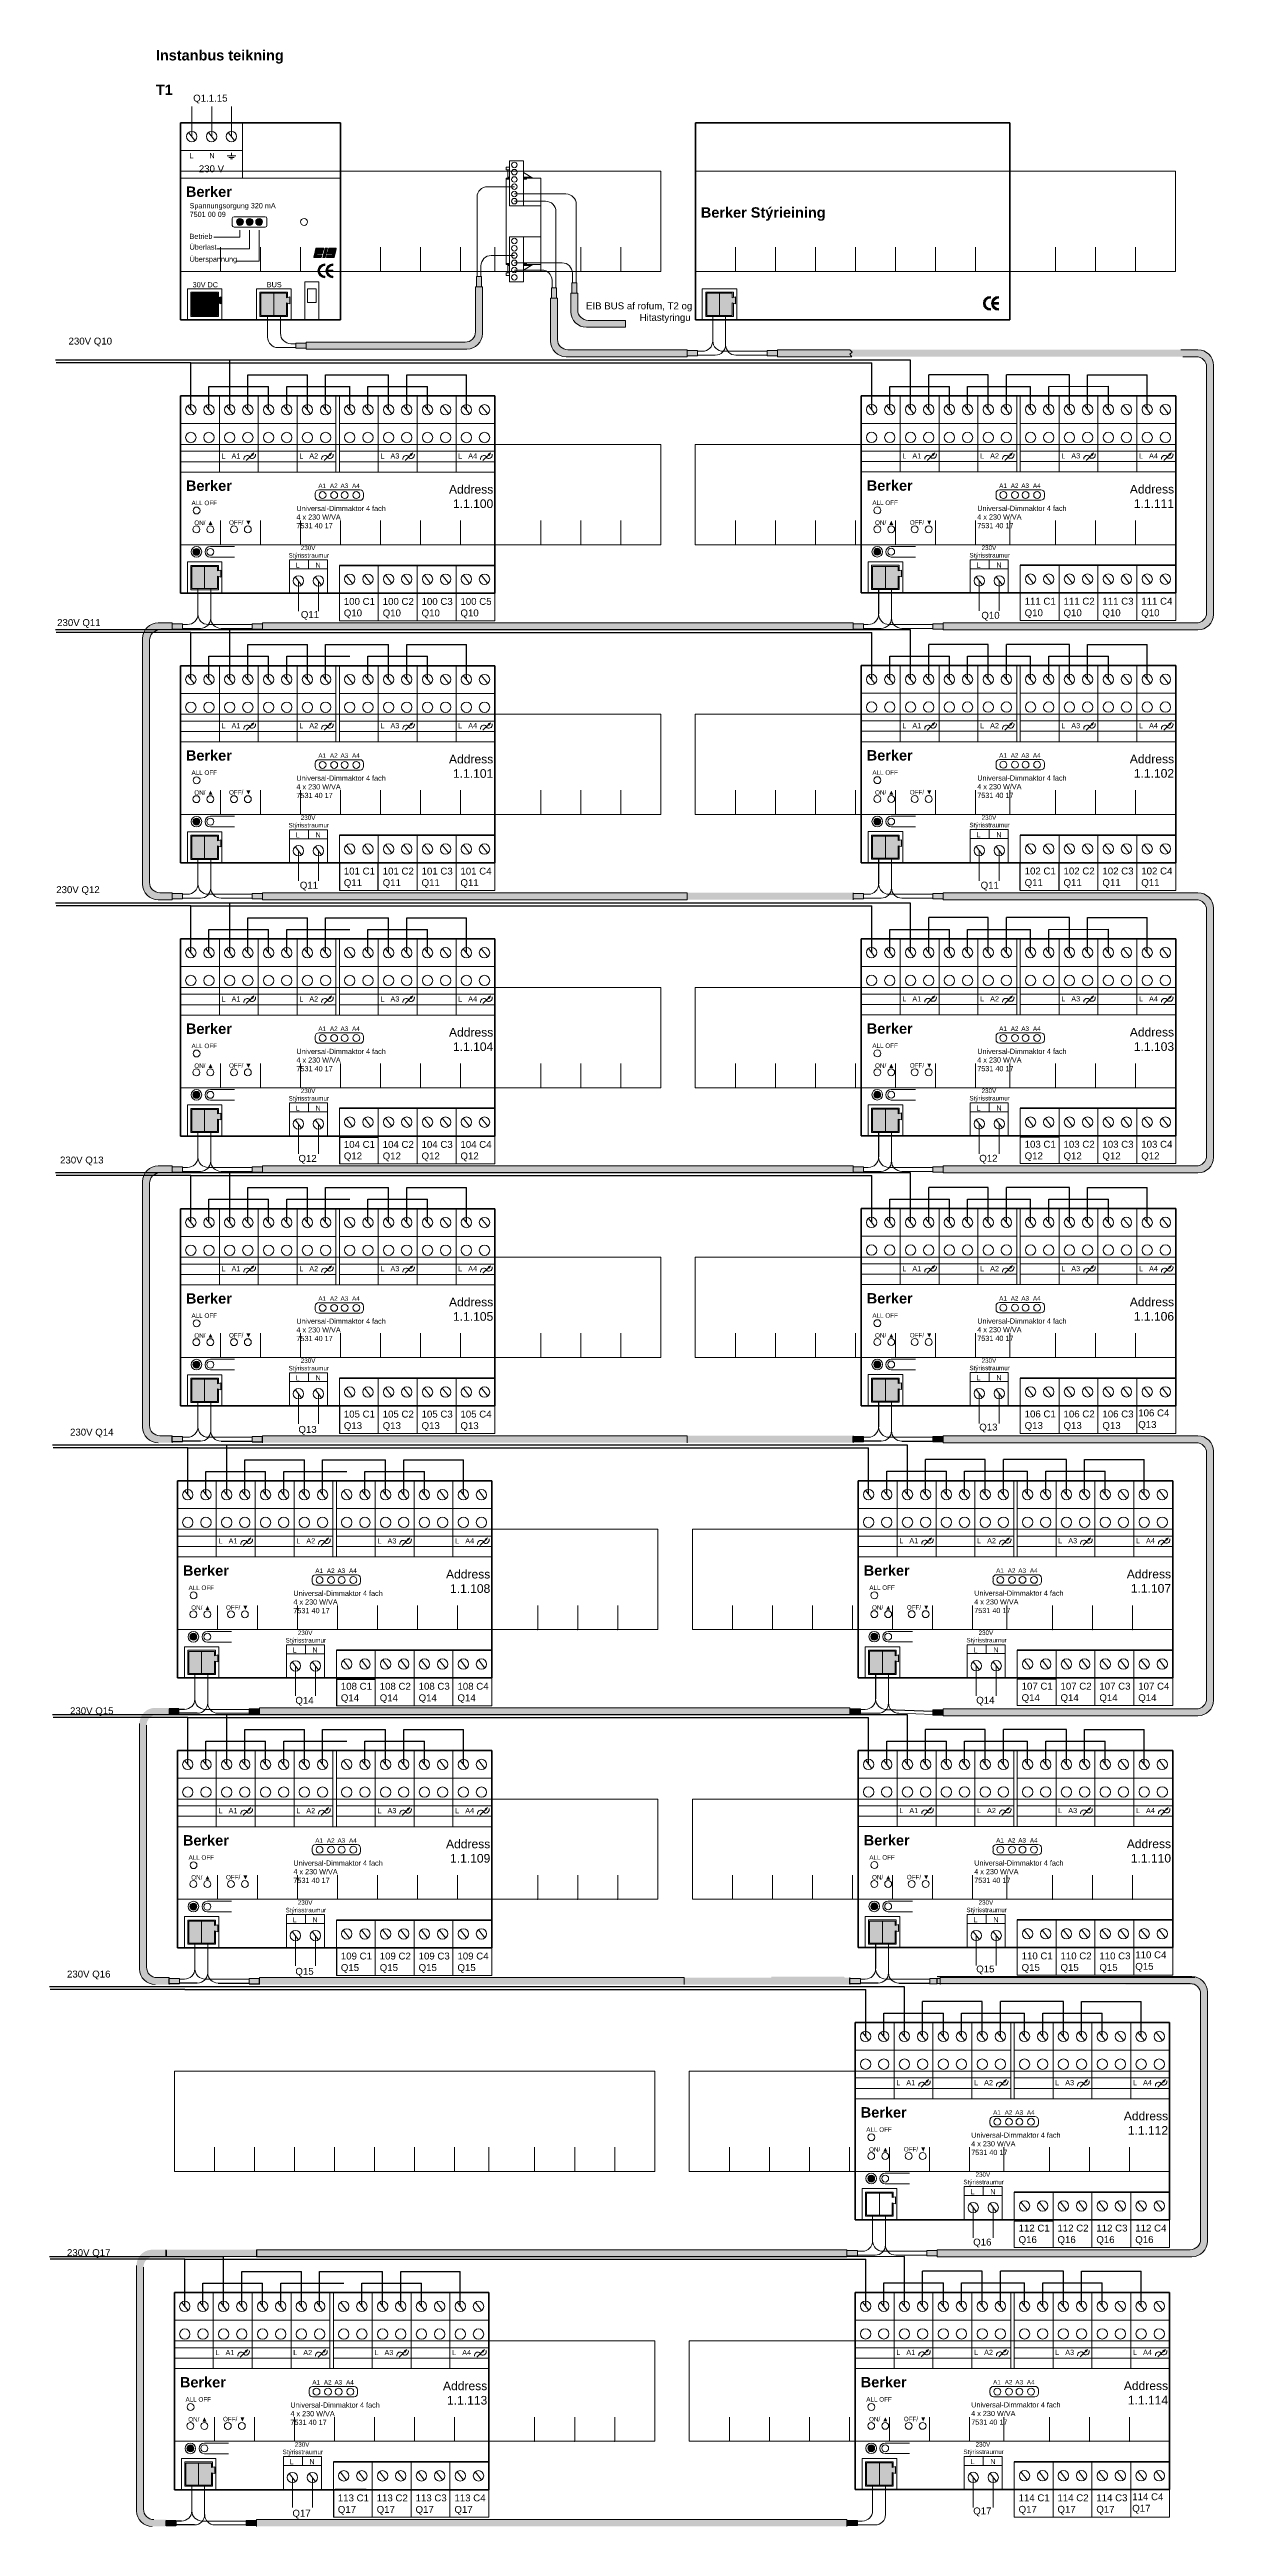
# Model space of a CAD drawing. Header units: millimetres. Extents: x 122681 to 489967, y 7796 to 82317.
# Drawn here: x 245141 to 247138, y 43502 to 47748 of the extents above; entities that cross this region are included whole.
import ezdxf

# ---------------------------------------------------------------- set-up
doc = ezdxf.new("R2010")
doc.units = ezdxf.units.MM
doc.linetypes.add('DASHED', pattern=[19.05, 12.7, -6.35])
for name, color, linetype, lineweight in [('R-635 Töfluteikning', 7, 'Continuous', 15), ('R-635 Töfluteikning dinskinna', 32, 'Continuous', 15), ('R-635 Töfluteikning þunt', 251, 'Continuous', 20), ('R-635 Töfluteikning þykkt', 7, 'Continuous', 35), ('Skygging (Hatch)', 254, 'DASHED', 20), ('Texti', 3, 'Continuous', 20)]:
    doc.layers.add(name, color=color, linetype=linetype, lineweight=lineweight)
doc.layers.add('TAKN', color=7, linetype='Continuous')
doc.styles.get("Standard").update_dxf_attribs({"font": 'arial.ttf'})
pattern_1 = [(45, (183131.40404, 33207.39969), (-0.08838834765, 0.08838834765), [])]

# ---------------------------------------------------------------- blocks, each defined once
blk = doc.blocks.new('Dinskinna')
at = {"layer": 'R-635 Töfluteikning dinskinna'}
for p, q in [((122058.8, 80229.08), (121919.8, 80229.08)), ((121919.8, 80200.08), (121919.8, 80229.08)), ((122058.8, 80200.08), (122058.8, 80229.08)), ((121931.38, 80200.08), (121931.38, 80207.08)), ((121942.97, 80200.08), (121942.97, 80207.08)), ((121954.55, 80200.08), (121954.55, 80207.08)), ((121966.13, 80200.08), (121966.13, 80207.08)), ((121977.72, 80200.08), (121977.72, 80207.08)), ((121989.3, 80200.08), (121989.3, 80207.08)), ((122000.88, 80200.08), (122000.88, 80207.08)), ((122010.79, 80200.08), (122010.79, 80207.08)), ((122024.05, 80200.08), (122024.05, 80207.08)), ((122035.63, 80200.08), (122035.63, 80207.08)), ((122047.22, 80200.08), (122047.22, 80207.08)), ((121919.8, 80200.08), (122058.8, 80200.08))]:
    blk.add_line(p, q, dxfattribs=at)
for p in [(122024.05, 80200.08), (122035.63, 80200.08), (122047.22, 80200.08)]:
    blk.add_point(p, dxfattribs=at)

msp = doc.modelspace()

# ---------------------------------------------------------------- hatches: boundary and pattern name
at = {"true_color": 0xc7c8ca}
h = msp.add_hatch(dxfattribs=at)
h.set_pattern_fill('ANSI31', color=9)
h.set_pattern_definition(pattern_1)
h.paths.add_polyline_path([(245369, 46301.1), (245351.2, 46301.1), (245351.2, 46296.7), (245351.2, 46292.2), (245369, 46292.2)])
h.paths.add_polyline_path([(245506.1, 46296.7), (245506.1, 46301.1), (245488.3, 46301.1), (245488.3, 46292.2), (245506.1, 46292.2)])
h.paths.add_polyline_path([(246537.1, 46301.1), (246519.3, 46301.1), (246519.3, 46296.7), (246519.3, 46292.2), (246537.1, 46292.2)])
h.paths.add_polyline_path([(246674.2, 46301.1), (246656.4, 46301.1), (246656.4, 46292.2), (246674.2, 46292.2), (246674.2, 46296.7)])
h.paths.add_polyline_path([(246674.2, 45832.7), (246656.4, 45832.7), (246656.4, 45823.8), (246674.2, 45823.8), (246674.2, 45828.2)])
h.paths.add_polyline_path([(246537.1, 45832.7), (246519.3, 45832.7), (246519.3, 45828.2), (246519.3, 45823.8), (246537.1, 45823.8)])
h.paths.add_polyline_path([(245369, 45832.7), (245351.2, 45832.7), (245351.2, 45828.2), (245351.2, 45823.8), (245369, 45823.8)])
h.paths.add_polyline_path([(245506.1, 45828.2), (245506.1, 45832.7), (245488.3, 45832.7), (245488.3, 45823.8), (245506.1, 45823.8)])
h = msp.add_hatch(color=9, dxfattribs=at)
h.dxf.hatch_style = 1
h.paths.add_polyline_path([(245369, 45370.2), (245351.2, 45370.2), (245351.2, 45361.3), (245369, 45361.3)])
h.paths.add_polyline_path([(245506.1, 45370.2), (245488.3, 45370.2), (245488.3, 45361.3), (245506.1, 45361.3)])
h = msp.add_hatch(color=9, dxfattribs=at)
h.dxf.hatch_style = 1
h.paths.add_polyline_path([(246537.1, 45370.2), (246519.3, 45370.2), (246519.3, 45361.3), (246537.1, 45361.3)])
h = msp.add_hatch(color=9, dxfattribs=at)
h.dxf.hatch_style = 1
h.paths.add_polyline_path([(246674.2, 45365.8), (246674.2, 45370.2), (246656.4, 45370.2), (246656.4, 45361.3), (246674.2, 45361.3)])
h = msp.add_hatch(color=9, dxfattribs=at)
h.dxf.hatch_style = 1
h.paths.add_polyline_path([(245362.5, 44903.6), (245346, 44903.6), (245346, 44894.9), (245362.5, 44894.9)])
h = msp.add_hatch(color=9, dxfattribs=at)
h.dxf.hatch_style = 1
h.paths.add_polyline_path([(245500.9, 44903.6), (245483.1, 44903.6), (245483.1, 44894.7), (245500.9, 44894.7), (245500.9, 44899.2)])
h = msp.add_hatch(dxfattribs=at)
h.set_pattern_fill('ANSI31', color=9)
h.set_pattern_definition(pattern_1)
h.paths.add_polyline_path([(246531.9, 44903.6), (246514.1, 44903.6), (246514.1, 44899.2), (246514.1, 44894.7), (246531.9, 44894.7)])
h.paths.add_polyline_path([(246674.2, 44901.8), (246656.4, 44901.8), (246656.4, 44892.9), (246674.2, 44892.9), (246674.2, 44897.3)])
h = msp.add_hatch(color=9, dxfattribs=at)
h.dxf.hatch_style = 1
h.paths.add_polyline_path([(245363.8, 44441.2), (245346, 44441.2), (245346, 44432.3), (245363.8, 44432.3)])
h.paths.add_polyline_path([(245500.9, 44441.2), (245483.1, 44441.2), (245483.1, 44432.3), (245500.9, 44432.3)])
h = msp.add_hatch(color=9, dxfattribs=at)
h.dxf.hatch_style = 1
h.paths.add_polyline_path([(246663.8, 44441.2), (246651.2, 44441.2), (246651.2, 44432.3), (246663.8, 44432.6)])
h.paths.add_polyline_path([(246531.9, 44441.2), (246514.1, 44441.2), (246514.1, 44432.3), (246531.9, 44432.3)])
h = msp.add_hatch(color=3)
h.dxf.hatch_style = 1
h.paths.add_polyline_path([(245495.7, 43976.1), (245340.8, 43976.1), (245340.8, 43964.1), (245495.7, 43964.2)])
h = msp.add_hatch(color=9, dxfattribs=at)
h.dxf.hatch_style = 1
h.paths.add_polyline_path([(246526.7, 43974.6), (246508.9, 43974.6), (246508.9, 43970.1), (246508.9, 43965.7), (246526.7, 43965.7)])
h.paths.add_polyline_path([(246663.8, 43970.1), (246663.8, 43974.6), (246646, 43974.6), (246646, 43965.7), (246663.8, 43965.7)])
h = msp.add_hatch(color=9, dxfattribs=at)
h.dxf.hatch_style = 1
h.paths.add_polyline_path([(245357.2, 43512.1), (245340.8, 43512.1), (245340.8, 43502.7), (245357.2, 43502.7)])
h = msp.add_hatch(color=9, dxfattribs=at)
h.dxf.hatch_style = 1
h.paths.add_polyline_path([(245495.7, 43507.7), (245495.7, 43512.1), (245477.9, 43512.1), (245477.9, 43503.2), (245495.7, 43503.2)])
h = msp.add_hatch(color=9, dxfattribs=at)
h.dxf.hatch_style = 1
h.paths.add_polyline_path([(246526.7, 43512.1), (246508.9, 43512.1), (246508.9, 43507.7), (246508.9, 43503.2), (246526.7, 43503.2)])
at = {"layer": 'R-635 Töfluteikning'}
h = msp.add_hatch(color=4, dxfattribs=at)
h.dxf.hatch_style = 1
h.paths.add_polyline_path([(245473.4, 47452.7, 1), (245461.5, 47452.7, 1)])
h = msp.add_hatch(color=2, dxfattribs=at)
h.dxf.hatch_style = 1
h.paths.add_polyline_path([(245489.8, 47452.7, 1), (245477.9, 47452.7, 1)])
h = msp.add_hatch(color=1, dxfattribs=at)
h.dxf.hatch_style = 1
h.paths.add_polyline_path([(245506.2, 47452.7, 1), (245494.4, 47452.7, 1)])
h = msp.add_hatch(color=5, dxfattribs=at)
h.dxf.hatch_style = 1
h.paths.add_polyline_path([(245598.8, 47407.8, 0.34333), (245597.6, 47406.9), (245596.3, 47401.8, 0.40171), (245597.1, 47400.3, 0.383599), (245595.7, 47399.3), (245594.1, 47393, 0.488838), (245595.3, 47391.6), (245607, 47391.6), (245608, 47395.8), (245599, 47395.8), (245599.6, 47397.9), (245608.6, 47397.9), (245609.6, 47402), (245600.6, 47402), (245601.1, 47403.9), (245610.1, 47403.9), (245611.1, 47407.8)])
h.paths.add_polyline_path([(245609.4, 47391.6), (245613.5, 47391.6), (245617.6, 47407.8), (245613.5, 47407.8)])
h.paths.add_polyline_path([(245619.8, 47407.8), (245618.8, 47403.8), (245627.8, 47403.8), (245627.3, 47401.9), (245618.4, 47401.9), (245617.3, 47397.8), (245626.3, 47397.8), (245625.8, 47395.8), (245616.7, 47395.8), (245615.7, 47391.6), (245628, 47391.6, 0.34333), (245629.1, 47392.4), (245630.7, 47398.7, 0.350949), (245630.1, 47400), (245630.2, 47400.1, 0.34333), (245631.3, 47401), (245632.6, 47406.3, 0.488838), (245631.5, 47407.8)])
h = msp.add_hatch(color=256, dxfattribs=at)
h.dxf.hatch_style = 1
h.paths.add_polyline_path([(245613, 47380.8, 1), (245613, 47357.1), (245613, 47359.9, -1), (245613, 47378)])
h.paths.add_polyline_path([(245626.8, 47380.8, 1), (245626.8, 47357.1), (245626.8, 47359.9, -0.374508), (245617.8, 47367.7), (245626.8, 47367.7), (245626.8, 47370.2), (245617.8, 47370.2, -0.374508), (245626.8, 47378)])
h = msp.add_hatch(color=102, dxfattribs=at)
h.dxf.hatch_style = 1
h.paths.add_polyline_path([(245406.8, 47330.4), (245384.9, 47330.4), (245384.9, 47292.4), (245406.8, 47292.4)])
h = msp.add_hatch(color=5, dxfattribs=at)
h.dxf.hatch_style = 1
h.paths.add_polyline_path([(245428.7, 47322.7), (245428.7, 47330.4), (245406.8, 47330.4), (245406.8, 47292.4), (245428.7, 47292.4), (245428.7, 47313.7), (245434.5, 47312.3), (245434.5, 47324.1)])
h = msp.add_hatch(color=3, dxfattribs=at)
h.dxf.hatch_style = 1
h.paths.add_polyline_path([(245503.4, 47292.4), (245525.4, 47292.4), (245525.4, 47330.4), (245503.4, 47330.4)])
h.paths.add_polyline_path([(246290.3, 47330.4), (246268.3, 47330.4), (246268.3, 47292.4), (246290.3, 47292.4)])
h = msp.add_hatch(color=1, dxfattribs=at)
h.dxf.hatch_style = 1
h.paths.add_polyline_path([(245547.3, 47313.7), (245553.1, 47312.3), (245553.1, 47324.1), (245547.3, 47322.7), (245547.3, 47330.4), (245525.4, 47330.4), (245525.4, 47292.4), (245547.3, 47292.4)])
h.paths.add_polyline_path([(246312.2, 47313.7), (246317.9, 47312.3), (246317.9, 47324.1), (246312.2, 47322.7), (246312.2, 47330.4), (246290.3, 47330.4), (246290.3, 47292.4), (246312.2, 47292.4)])
h = msp.add_hatch(color=3, dxfattribs=at)
h.dxf.hatch_style = 1
h.paths.add_polyline_path([(245883.5, 47261.3), (245883.5, 47341.1), (245877.6, 47341.1), (245871.6, 47341.1), (245871.6, 47264.3, -0.414214), (245853.8, 47246.5), (245580.9, 47246.5), (245580.9, 47240.6), (245580.9, 47234.6), (245856.8, 47234.6, 0.414214)])
h.paths.add_polyline_path([(246012.2, 47251.3), (246012.2, 47321.8), (246006.3, 47321.8), (246000.3, 47321.8), (246000.3, 47248.3, 0.414214), (246027, 47221.6), (246234.6, 47221.6), (246234.6, 47227.6), (246234.6, 47233.5), (246030, 47233.5, -0.414214)])
h = msp.add_hatch(color=3, dxfattribs=at)
h.dxf.hatch_style = 1
h.paths.add_polyline_path([(246128.7, 47272), (246128.7, 47283.9), (246064.8, 47283.9, -0.414214), (246047, 47301.7), (246047, 47330.4), (246041.1, 47330.4), (246035.2, 47330.4), (246035.2, 47298.7, 0.414214), (246061.9, 47272)])
h = msp.add_hatch(color=256, dxfattribs=at)
h.dxf.hatch_style = 1
h.paths.add_polyline_path([(246755, 47301.2), (246755, 47304, -1), (246755, 47322.2), (246755, 47325, 1)])
h.paths.add_polyline_path([(246768.9, 47322.2), (246768.9, 47325, 1), (246768.9, 47301.2), (246768.9, 47304, -0.374508), (246759.9, 47311.9), (246768.9, 47311.9), (246768.9, 47314.4), (246759.9, 47314.4, -0.374508)])
h = msp.add_hatch(color=3, dxfattribs=at)
h.dxf.hatch_style = 1
h.paths.add_polyline_path([(246389.5, 47233.6), (246389.5, 47227.6), (246389.5, 47221.7), (247118, 47221.7), (247118, 47227.6), (247118, 47233.6)], flags=17)
h = msp.add_hatch(color=3, dxfattribs=at)
h.dxf.hatch_style = 1
h.paths.add_polyline_path([(246517, 47221.6), (246514, 47225.7), (246517.7, 47229.4), (246513.7, 47233.5), (246389.5, 47233.5), (246389.5, 47227.6), (246389.5, 47221.6)])
h.paths.add_polyline_path([(247126, 47203.8), (247126, 46782.9, -0.414214), (247108.2, 46765.1), (246674.2, 46765.1), (246674.2, 46759.1), (246674.2, 46753.2), (247111.1, 46753.2, 0.414214), (247137.8, 46779.9), (247137.8, 47206.8, 0.414214), (247111.1, 47233.5), (247081.7, 47233.5), (247085.8, 47229.4), (247082, 47225.7), (247085.1, 47221.6), (247108.2, 47221.6, -0.414214)])
h = msp.add_hatch(color=256, dxfattribs=at)
h.dxf.hatch_style = 1
h.paths.add_polyline_path([(245491.2, 47056.6), (245487, 47054.5), (245489.2, 47052.3)])
h = msp.add_hatch(color=256, dxfattribs=at)
h.dxf.hatch_style = 1
h.paths.add_polyline_path([(245624.6, 47056.6), (245620.4, 47054.5), (245622.6, 47052.3)])
h = msp.add_hatch(color=256, dxfattribs=at)
h.dxf.hatch_style = 1
h.paths.add_polyline_path([(245763.9, 47056.6), (245759.7, 47054.5), (245761.9, 47052.3)])
h = msp.add_hatch(color=256, dxfattribs=at)
h.dxf.hatch_style = 1
h.paths.add_polyline_path([(245897.3, 47056.6), (245893.1, 47054.5), (245895.3, 47052.3)])
h = msp.add_hatch(color=256, dxfattribs=at)
h.dxf.hatch_style = 1
h.paths.add_polyline_path([(246659.4, 47056.8), (246655.2, 47054.7), (246657.3, 47052.5)])
h = msp.add_hatch(color=256, dxfattribs=at)
h.dxf.hatch_style = 1
h.paths.add_polyline_path([(246792.8, 47056.8), (246788.6, 47054.7), (246790.7, 47052.5)])
h = msp.add_hatch(color=256, dxfattribs=at)
h.dxf.hatch_style = 1
h.paths.add_polyline_path([(246932.1, 47056.8), (246927.9, 47054.7), (246930, 47052.5)])
h = msp.add_hatch(color=256, dxfattribs=at)
h.dxf.hatch_style = 1
h.paths.add_polyline_path([(247065.5, 47056.8), (247061.3, 47054.7), (247063.4, 47052.5)])
h = msp.add_hatch(color=3, dxfattribs=at)
h.dxf.hatch_style = 1
h.paths.add_polyline_path([(245384.9, 46824), (245406.8, 46824), (245406.8, 46862), (245384.9, 46862)])
h.paths.add_polyline_path([(246553, 46824), (246574.9, 46824), (246574.9, 46862), (246553, 46862)])
h = msp.add_hatch(color=1, dxfattribs=at)
h.dxf.hatch_style = 1
h.paths.add_polyline_path([(245428.7, 46845.3), (245434.5, 46843.9), (245434.5, 46855.7), (245428.7, 46854.3), (245428.7, 46862), (245406.8, 46862), (245406.8, 46824), (245428.7, 46824)])
h.paths.add_polyline_path([(246596.8, 46845.3), (246602.6, 46843.9), (246602.6, 46855.7), (246596.8, 46854.3), (246596.8, 46862), (246574.9, 46862), (246574.9, 46824), (246596.8, 46824)])
h = msp.add_hatch(color=3, dxfattribs=at)
h.dxf.hatch_style = 1
h.paths.add_polyline_path([(245330, 46753.2), (245351.2, 46753.2), (245351.2, 46759.1), (245351.2, 46765.1), (245327.1, 46765.1, 0.414214), (245300.4, 46738.4), (245300.4, 46317.4, 0.414214), (245327.1, 46290.7), (245351.2, 46290.7), (245351.2, 46296.7), (245351.2, 46302.6), (245330, 46302.6, -0.414214), (245312.2, 46320.4), (245312.2, 46735.4, -0.414214)])
h = msp.add_hatch(color=3, dxfattribs=at)
h.dxf.hatch_style = 1
h.paths.add_polyline_path([(245506.1, 46765.1), (245506.1, 46759.1), (245506.1, 46753.2), (246519.3, 46753.2), (246519.3, 46759.1), (246519.3, 46765.1)])
h = msp.add_hatch(color=256, dxfattribs=at)
h.dxf.hatch_style = 1
h.paths.add_polyline_path([(245491.2, 46594.1), (245487, 46592), (245489.2, 46589.8)])
h = msp.add_hatch(color=256, dxfattribs=at)
h.dxf.hatch_style = 1
h.paths.add_polyline_path([(245624.6, 46594.1), (245620.4, 46592), (245622.6, 46589.8)])
h = msp.add_hatch(color=256, dxfattribs=at)
h.dxf.hatch_style = 1
h.paths.add_polyline_path([(245763.9, 46594.1), (245759.7, 46592), (245761.9, 46589.8)])
h = msp.add_hatch(color=256, dxfattribs=at)
h.dxf.hatch_style = 1
h.paths.add_polyline_path([(245897.3, 46594.1), (245893.1, 46592), (245895.3, 46589.8)])
h = msp.add_hatch(color=256, dxfattribs=at)
h.dxf.hatch_style = 1
h.paths.add_polyline_path([(246659.4, 46594.3), (246655.2, 46592.2), (246657.3, 46590)])
h = msp.add_hatch(color=256, dxfattribs=at)
h.dxf.hatch_style = 1
h.paths.add_polyline_path([(246792.8, 46594.3), (246788.6, 46592.2), (246790.7, 46590)])
h = msp.add_hatch(color=256, dxfattribs=at)
h.dxf.hatch_style = 1
h.paths.add_polyline_path([(246932.1, 46594.3), (246927.9, 46592.2), (246930, 46590)])
h = msp.add_hatch(color=256, dxfattribs=at)
h.dxf.hatch_style = 1
h.paths.add_polyline_path([(247065.5, 46594.3), (247061.3, 46592.2), (247063.4, 46590)])
h = msp.add_hatch(color=3, dxfattribs=at)
h.dxf.hatch_style = 1
h.paths.add_polyline_path([(245384.9, 46361.5), (245406.8, 46361.5), (245406.8, 46399.5), (245384.9, 46399.5)])
h.paths.add_polyline_path([(246553, 46361.5), (246574.9, 46361.5), (246574.9, 46399.5), (246553, 46399.5)])
h = msp.add_hatch(color=1, dxfattribs=at)
h.dxf.hatch_style = 1
h.paths.add_polyline_path([(245428.7, 46382.8), (245434.5, 46381.4), (245434.5, 46393.2), (245428.7, 46391.8), (245428.7, 46399.5), (245406.8, 46399.5), (245406.8, 46361.5), (245428.7, 46361.5)])
h.paths.add_polyline_path([(246596.8, 46382.8), (246602.6, 46381.4), (246602.6, 46393.2), (246596.8, 46391.8), (246596.8, 46399.5), (246574.9, 46399.5), (246574.9, 46361.5), (246596.8, 46361.5)])
h = msp.add_hatch(color=3, dxfattribs=at)
h.dxf.hatch_style = 1
h.paths.add_polyline_path([(246234.6, 46302.6), (245506.1, 46302.6), (245506.1, 46296.7), (245506.1, 46290.7), (246234.6, 46290.7), (246234.6, 46296.7)])
h = msp.add_hatch(color=3, dxfattribs=at)
h.dxf.hatch_style = 1
h.paths.add_polyline_path([(246519.3, 46302.6), (245790.7, 46302.6), (245790.7, 46296.7), (245790.7, 46290.7), (246519.3, 46290.7), (246519.3, 46296.7)])
h = msp.add_hatch(color=3, dxfattribs=at)
h.dxf.hatch_style = 1
h.paths.add_polyline_path([(246517, 46290.7), (246514, 46294.8), (246517.7, 46298.5), (246513.7, 46302.6), (246389.5, 46302.6), (246389.5, 46296.7), (246389.5, 46290.7)])
h.paths.add_polyline_path([(247126, 46272.9), (247126, 45852, -0.414214), (247108.2, 45834.2), (246674.2, 45834.2), (246674.2, 45828.2), (246674.2, 45822.3), (247111.1, 45822.3, 0.414214), (247137.8, 45849), (247137.8, 46275.9, 0.414214), (247111.1, 46302.6), (247081.7, 46302.6), (247085.8, 46298.5), (247082, 46294.8), (247085.1, 46290.7), (247108.2, 46290.7, -0.414214)])
h = msp.add_hatch(color=3, dxfattribs=at)
h.dxf.hatch_style = 1
h.paths.add_polyline_path([(246674.2, 46302.6), (246674.2, 46296.7), (246674.2, 46290.7), (247121.7, 46290), (247113.8, 46296.7), (247111.1, 46302.6)])
h = msp.add_hatch(color=256, dxfattribs=at)
h.dxf.hatch_style = 1
h.paths.add_polyline_path([(245491.2, 46125.7), (245487, 46123.6), (245489.2, 46121.4)])
h = msp.add_hatch(color=256, dxfattribs=at)
h.dxf.hatch_style = 1
h.paths.add_polyline_path([(245624.6, 46125.7), (245620.4, 46123.6), (245622.6, 46121.4)])
h = msp.add_hatch(color=256, dxfattribs=at)
h.dxf.hatch_style = 1
h.paths.add_polyline_path([(245763.9, 46125.7), (245759.7, 46123.6), (245761.9, 46121.4)])
h = msp.add_hatch(color=256, dxfattribs=at)
h.dxf.hatch_style = 1
h.paths.add_polyline_path([(245897.3, 46125.7), (245893.1, 46123.6), (245895.3, 46121.4)])
h = msp.add_hatch(color=256, dxfattribs=at)
h.dxf.hatch_style = 1
h.paths.add_polyline_path([(246659.4, 46125.9), (246655.2, 46123.8), (246657.3, 46121.6)])
h = msp.add_hatch(color=256, dxfattribs=at)
h.dxf.hatch_style = 1
h.paths.add_polyline_path([(246792.8, 46125.9), (246788.6, 46123.8), (246790.7, 46121.6)])
h = msp.add_hatch(color=256, dxfattribs=at)
h.dxf.hatch_style = 1
h.paths.add_polyline_path([(246932.1, 46125.9), (246927.9, 46123.8), (246930, 46121.6)])
h = msp.add_hatch(color=256, dxfattribs=at)
h.dxf.hatch_style = 1
h.paths.add_polyline_path([(247065.5, 46125.9), (247061.3, 46123.8), (247063.4, 46121.6)])
h = msp.add_hatch(color=3, dxfattribs=at)
h.dxf.hatch_style = 1
h.paths.add_polyline_path([(245384.9, 45893.1), (245406.8, 45893.1), (245406.8, 45931.1), (245384.9, 45931.1)])
h.paths.add_polyline_path([(246553, 45893.1), (246574.9, 45893.1), (246574.9, 45931.1), (246553, 45931.1)])
h = msp.add_hatch(color=1, dxfattribs=at)
h.dxf.hatch_style = 1
h.paths.add_polyline_path([(245428.7, 45914.4), (245434.5, 45913), (245434.5, 45924.8), (245428.7, 45923.4), (245428.7, 45931.1), (245406.8, 45931.1), (245406.8, 45893.1), (245428.7, 45893.1)])
h.paths.add_polyline_path([(246596.8, 45914.4), (246602.6, 45913), (246602.6, 45924.8), (246596.8, 45923.4), (246596.8, 45931.1), (246574.9, 45931.1), (246574.9, 45893.1), (246596.8, 45893.1)])
h = msp.add_hatch(color=3, dxfattribs=at)
h.dxf.hatch_style = 1
h.paths.add_polyline_path([(245330, 45822.3), (245351.2, 45822.3), (245351.2, 45828.2), (245351.2, 45834.2), (245327.1, 45834.2, 0.414214), (245300.4, 45807.5), (245300.4, 45386.5, 0.414214), (245327.1, 45359.8), (245351.2, 45359.8), (245351.2, 45365.8), (245351.2, 45371.7), (245330, 45371.7, -0.414214), (245312.2, 45389.5), (245312.2, 45804.5, -0.414214)])
h = msp.add_hatch(color=3, dxfattribs=at)
h.dxf.hatch_style = 1
h.paths.add_polyline_path([(245506.1, 45834.2), (245506.1, 45828.2), (245506.1, 45822.3), (246519.3, 45822.3), (246519.3, 45828.2), (246519.3, 45834.2)])
h = msp.add_hatch(color=256, dxfattribs=at)
h.dxf.hatch_style = 1
h.paths.add_polyline_path([(245491.2, 45663.2), (245487, 45661.1), (245489.2, 45658.9)])
h = msp.add_hatch(color=256, dxfattribs=at)
h.dxf.hatch_style = 1
h.paths.add_polyline_path([(245624.6, 45663.2), (245620.4, 45661.1), (245622.6, 45658.9)])
h = msp.add_hatch(color=256, dxfattribs=at)
h.dxf.hatch_style = 1
h.paths.add_polyline_path([(245763.9, 45663.2), (245759.7, 45661.1), (245761.9, 45658.9)])
h = msp.add_hatch(color=256, dxfattribs=at)
h.dxf.hatch_style = 1
h.paths.add_polyline_path([(245897.3, 45663.2), (245893.1, 45661.1), (245895.3, 45658.9)])
h = msp.add_hatch(color=256, dxfattribs=at)
h.dxf.hatch_style = 1
h.paths.add_polyline_path([(246659.4, 45663.4), (246655.2, 45661.3), (246657.3, 45659.1)])
h = msp.add_hatch(color=256, dxfattribs=at)
h.dxf.hatch_style = 1
h.paths.add_polyline_path([(246792.8, 45663.4), (246788.6, 45661.3), (246790.7, 45659.1)])
h = msp.add_hatch(color=256, dxfattribs=at)
h.dxf.hatch_style = 1
h.paths.add_polyline_path([(246932.1, 45663.4), (246927.9, 45661.3), (246930, 45659.1)])
h = msp.add_hatch(color=256, dxfattribs=at)
h.dxf.hatch_style = 1
h.paths.add_polyline_path([(247065.5, 45663.4), (247061.3, 45661.3), (247063.4, 45659.1)])
h = msp.add_hatch(color=3, dxfattribs=at)
h.dxf.hatch_style = 1
h.paths.add_polyline_path([(245384.9, 45430.6), (245406.8, 45430.6), (245406.8, 45468.6), (245384.9, 45468.6)])
h.paths.add_polyline_path([(246553, 45430.6), (246574.9, 45430.6), (246574.9, 45468.6), (246553, 45468.6)])
h = msp.add_hatch(color=1, dxfattribs=at)
h.dxf.hatch_style = 1
h.paths.add_polyline_path([(245428.7, 45451.9), (245434.5, 45450.5), (245434.5, 45462.3), (245428.7, 45460.9), (245428.7, 45468.6), (245406.8, 45468.6), (245406.8, 45430.6), (245428.7, 45430.6)])
h.paths.add_polyline_path([(246596.8, 45451.9), (246602.6, 45450.5), (246602.6, 45462.3), (246596.8, 45460.9), (246596.8, 45468.6), (246574.9, 45468.6), (246574.9, 45430.6), (246596.8, 45430.6)])
h = msp.add_hatch(color=3, dxfattribs=at)
h.dxf.hatch_style = 1
h.paths.add_polyline_path([(246234.6, 45371.7), (245506.1, 45371.7), (245506.1, 45365.8), (245506.1, 45359.8), (246234.6, 45359.8), (246234.6, 45365.8)])
h = msp.add_hatch(color=3, dxfattribs=at)
h.dxf.hatch_style = 1
h.paths.add_polyline_path([(246519.3, 45371.7), (245790.7, 45371.7), (245790.7, 45365.8), (245790.7, 45359.8), (246519.3, 45359.8), (246519.3, 45365.8)])
h = msp.add_hatch(color=3, dxfattribs=at)
h.dxf.hatch_style = 1
h.paths.add_polyline_path([(246517, 45359.8), (246514, 45363.9), (246517.7, 45367.6), (246513.7, 45371.7), (246389.5, 45371.7), (246389.5, 45365.8), (246389.5, 45359.8)])
h.paths.add_polyline_path([(247126, 45342), (247126, 44921.1, -0.414214), (247108.2, 44903.3), (246674.2, 44903.3), (246674.2, 44897.3), (246674.2, 44891.4), (247111.1, 44891.4, 0.414214), (247137.8, 44918.1), (247137.8, 45345, 0.414214), (247111.1, 45371.7), (247081.7, 45371.7), (247085.8, 45367.6), (247082, 45363.9), (247085.1, 45359.8), (247108.2, 45359.8, -0.414214)])
h = msp.add_hatch(color=3, dxfattribs=at)
h.dxf.hatch_style = 1
h.paths.add_polyline_path([(246674.2, 45371.7), (246674.2, 45365.8), (246674.2, 45359.8), (247121.7, 45359.1), (247113.8, 45365.8), (247111.1, 45371.7)])
h = msp.add_hatch(color=256, dxfattribs=at)
h.dxf.hatch_style = 1
h.paths.add_polyline_path([(245486.1, 45196.6), (245481.8, 45194.5), (245484, 45192.4)])
h = msp.add_hatch(color=256, dxfattribs=at)
h.dxf.hatch_style = 1
h.paths.add_polyline_path([(245619.5, 45196.6), (245615.2, 45194.5), (245617.4, 45192.4)])
h = msp.add_hatch(color=256, dxfattribs=at)
h.dxf.hatch_style = 1
h.paths.add_polyline_path([(245758.8, 45196.6), (245754.5, 45194.5), (245756.7, 45192.4)])
h = msp.add_hatch(color=256, dxfattribs=at)
h.dxf.hatch_style = 1
h.paths.add_polyline_path([(245892.2, 45196.6), (245887.9, 45194.5), (245890.1, 45192.4)])
h = msp.add_hatch(color=256, dxfattribs=at)
h.dxf.hatch_style = 1
h.paths.add_polyline_path([(246654.2, 45196.8), (246650, 45194.7), (246652.1, 45192.6)])
h = msp.add_hatch(color=256, dxfattribs=at)
h.dxf.hatch_style = 1
h.paths.add_polyline_path([(246787.6, 45196.8), (246783.4, 45194.7), (246785.5, 45192.6)])
h = msp.add_hatch(color=256, dxfattribs=at)
h.dxf.hatch_style = 1
h.paths.add_polyline_path([(246926.9, 45196.8), (246922.7, 45194.7), (246924.8, 45192.6)])
h = msp.add_hatch(color=256, dxfattribs=at)
h.dxf.hatch_style = 1
h.paths.add_polyline_path([(247060.3, 45196.8), (247056.1, 45194.7), (247058.3, 45192.6)])
h = msp.add_hatch(color=3, dxfattribs=at)
h.dxf.hatch_style = 1
h.paths.add_polyline_path([(245379.7, 44964.1), (245401.6, 44964.1), (245401.6, 45002), (245379.7, 45002)])
h.paths.add_polyline_path([(246547.8, 44964.1), (246569.7, 44964.1), (246569.7, 45002), (246547.8, 45002)])
h = msp.add_hatch(color=1, dxfattribs=at)
h.dxf.hatch_style = 1
h.paths.add_polyline_path([(245423.6, 44985.3), (245429.3, 44983.9), (245429.3, 44995.8), (245423.6, 44994.3), (245423.6, 45002), (245401.6, 45002), (245401.6, 44964.1), (245423.6, 44964.1)])
h.paths.add_polyline_path([(246591.7, 44985.3), (246597.4, 44983.9), (246597.4, 44995.8), (246591.7, 44994.3), (246591.7, 45002), (246569.7, 45002), (246569.7, 44964.1), (246591.7, 44964.1)])
h = msp.add_hatch(color=3, dxfattribs=at)
h.dxf.hatch_style = 1
h.paths.add_polyline_path([(245324.9, 44893.3), (245346, 44893.3), (245346, 44899.2), (245346, 44905.1), (245321.9, 44905.1, 0.414214), (245295.2, 44878.4), (245295.2, 44457.5, 0.414214), (245321.9, 44430.8), (245346, 44430.8), (245346, 44436.7), (245346, 44442.6), (245324.9, 44442.6, -0.414214), (245307.1, 44460.4), (245307.1, 44875.5, -0.414214)])
h = msp.add_hatch(color=3, dxfattribs=at)
h.dxf.hatch_style = 1
h.paths.add_polyline_path([(245500.9, 44905.1), (245500.9, 44899.2), (245500.9, 44893.3), (246514.1, 44893.3), (246514.1, 44899.2), (246514.1, 44905.1)])
h = msp.add_hatch(color=256, dxfattribs=at)
h.dxf.hatch_style = 1
h.paths.add_polyline_path([(245486.1, 44734.1), (245481.8, 44732), (245484, 44729.9)])
h = msp.add_hatch(color=256, dxfattribs=at)
h.dxf.hatch_style = 1
h.paths.add_polyline_path([(245619.5, 44734.1), (245615.2, 44732), (245617.4, 44729.9)])
h = msp.add_hatch(color=256, dxfattribs=at)
h.dxf.hatch_style = 1
h.paths.add_polyline_path([(245758.8, 44734.1), (245754.5, 44732), (245756.7, 44729.9)])
h = msp.add_hatch(color=256, dxfattribs=at)
h.dxf.hatch_style = 1
h.paths.add_polyline_path([(245892.2, 44734.1), (245887.9, 44732), (245890.1, 44729.9)])
h = msp.add_hatch(color=256, dxfattribs=at)
h.dxf.hatch_style = 1
h.paths.add_polyline_path([(246654.2, 44734.3), (246650, 44732.2), (246652.1, 44730.1)])
h = msp.add_hatch(color=256, dxfattribs=at)
h.dxf.hatch_style = 1
h.paths.add_polyline_path([(246787.6, 44734.3), (246783.4, 44732.2), (246785.5, 44730.1)])
h = msp.add_hatch(color=256, dxfattribs=at)
h.dxf.hatch_style = 1
h.paths.add_polyline_path([(246926.9, 44734.3), (246922.7, 44732.2), (246924.8, 44730.1)])
h = msp.add_hatch(color=256, dxfattribs=at)
h.dxf.hatch_style = 1
h.paths.add_polyline_path([(247060.3, 44734.3), (247056.1, 44732.2), (247058.3, 44730.1)])
h = msp.add_hatch(color=3, dxfattribs=at)
h.dxf.hatch_style = 1
h.paths.add_polyline_path([(245379.7, 44501.6), (245401.6, 44501.6), (245401.6, 44539.5), (245379.7, 44539.5)])
h.paths.add_polyline_path([(246547.8, 44501.6), (246569.7, 44501.6), (246569.7, 44539.5), (246547.8, 44539.5)])
h = msp.add_hatch(color=1, dxfattribs=at)
h.dxf.hatch_style = 1
h.paths.add_polyline_path([(245423.6, 44522.8), (245429.3, 44521.4), (245429.3, 44533.3), (245423.6, 44531.9), (245423.6, 44539.5), (245401.6, 44539.5), (245401.6, 44501.6), (245423.6, 44501.6)])
h.paths.add_polyline_path([(246591.7, 44522.8), (246597.4, 44521.4), (246597.4, 44533.3), (246591.7, 44531.9), (246591.7, 44539.5), (246569.7, 44539.5), (246569.7, 44501.6), (246591.7, 44501.6)])
h = msp.add_hatch(color=3, dxfattribs=at)
h.dxf.hatch_style = 1
h.paths.add_polyline_path([(246229.5, 44442.6), (245500.9, 44442.6), (245500.9, 44436.7), (245500.9, 44430.8), (246229.5, 44430.8), (246229.5, 44436.7)])
h = msp.add_hatch(color=3, dxfattribs=at)
h.dxf.hatch_style = 1
h.paths.add_polyline_path([(246514.1, 44442.6), (245785.5, 44442.6), (245785.5, 44436.7), (245785.5, 44430.8), (246514.1, 44430.8), (246514.1, 44436.7)])
h = msp.add_hatch(color=3, dxfattribs=at)
h.dxf.hatch_style = 1
h.paths.add_polyline_path([(246506.7, 44432.6), (246503.6, 44436.7), (246507.4, 44440.4), (246503.3, 44444.5), (246379.2, 44444.5), (246379.2, 44438.6), (246379.2, 44432.6)])
h.paths.add_polyline_path([(247115.6, 44414.8), (247115.6, 43993.9, -0.414214), (247097.8, 43976.1), (246663.8, 43976.1), (246663.8, 43970.1), (246663.8, 43964.2), (247100.8, 43964.2, 0.414214), (247127.5, 43990.9), (247127.5, 44417.8, 0.414214), (247100.8, 44444.5), (247071.4, 44444.5), (247075.4, 44440.4), (247071.7, 44436.7), (247074.7, 44432.6), (247097.8, 44432.6, -0.414214)])
h = msp.add_hatch(color=3, dxfattribs=at)
h.dxf.hatch_style = 1
h.paths.add_polyline_path([(246663.8, 44444.5), (246663.8, 44438.6), (246663.8, 44432.6), (247111.3, 44431.9), (247103.4, 44438.6), (247100.8, 44444.5)])
h = msp.add_hatch(color=3, dxfattribs=at)
h.dxf.hatch_style = 1
h.paths.add_polyline_path([(246669, 44442.6), (246669, 44436.7), (246669, 44430.8), (247116.5, 44430.1), (247098, 44432.6), (247106, 44442.6)])
h = msp.add_hatch(color=256, dxfattribs=at)
h.dxf.hatch_style = 1
h.paths.add_polyline_path([(246649, 44267.8), (246644.8, 44265.7), (246647, 44263.5)])
h = msp.add_hatch(color=256, dxfattribs=at)
h.dxf.hatch_style = 1
h.paths.add_polyline_path([(246782.5, 44267.8), (246778.2, 44265.7), (246780.4, 44263.5)])
h = msp.add_hatch(color=256, dxfattribs=at)
h.dxf.hatch_style = 1
h.paths.add_polyline_path([(246921.7, 44267.8), (246917.5, 44265.7), (246919.7, 44263.5)])
h = msp.add_hatch(color=256, dxfattribs=at)
h.dxf.hatch_style = 1
h.paths.add_polyline_path([(247055.2, 44267.8), (247050.9, 44265.7), (247053.1, 44263.5)])
h = msp.add_hatch(color=3, dxfattribs=at)
h.dxf.hatch_style = 1
h.paths.add_polyline_path([(245319.7, 43964.2), (245340.8, 43964.2), (245340.8, 43970.1), (245340.8, 43976.1), (245316.7, 43976.1, 0.414214), (245290, 43949.4), (245290, 43528.4, 0.414214), (245316.7, 43501.7), (245340.8, 43501.7), (245340.8, 43507.7), (245340.8, 43513.6), (245319.7, 43513.6, -0.414214), (245301.9, 43531.4), (245301.9, 43946.4, -0.414214)])
h = msp.add_hatch(color=3, dxfattribs=at)
h.dxf.hatch_style = 1
h.paths.add_polyline_path([(245495.7, 43976.1), (245495.7, 43970.1), (245495.7, 43964.2), (246508.9, 43964.2), (246508.9, 43970.1), (246508.9, 43976.1)])
h = msp.add_hatch(color=256, dxfattribs=at)
h.dxf.hatch_style = 1
h.paths.add_polyline_path([(245480.9, 43805.1), (245476.6, 43803), (245478.8, 43800.8)])
h = msp.add_hatch(color=256, dxfattribs=at)
h.dxf.hatch_style = 1
h.paths.add_polyline_path([(245614.3, 43805.1), (245610, 43803), (245612.2, 43800.8)])
h = msp.add_hatch(color=256, dxfattribs=at)
h.dxf.hatch_style = 1
h.paths.add_polyline_path([(245753.6, 43805.1), (245749.3, 43803), (245751.5, 43800.8)])
h = msp.add_hatch(color=256, dxfattribs=at)
h.dxf.hatch_style = 1
h.paths.add_polyline_path([(245887, 43805.1), (245882.7, 43803), (245884.9, 43800.8)])
h = msp.add_hatch(color=256, dxfattribs=at)
h.dxf.hatch_style = 1
h.paths.add_polyline_path([(246649, 43805.3), (246644.8, 43803.2), (246647, 43801)])
h = msp.add_hatch(color=256, dxfattribs=at)
h.dxf.hatch_style = 1
h.paths.add_polyline_path([(246782.5, 43805.3), (246778.2, 43803.2), (246780.4, 43801)])
h = msp.add_hatch(color=256, dxfattribs=at)
h.dxf.hatch_style = 1
h.paths.add_polyline_path([(246921.7, 43805.3), (246917.5, 43803.2), (246919.7, 43801)])
h = msp.add_hatch(color=256, dxfattribs=at)
h.dxf.hatch_style = 1
h.paths.add_polyline_path([(247055.2, 43805.3), (247050.9, 43803.2), (247053.1, 43801)])
h = msp.add_hatch(color=3, dxfattribs=at)
h.dxf.hatch_style = 1
h.paths.add_polyline_path([(245374.5, 43572.5), (245396.4, 43572.5), (245396.4, 43610.5), (245374.5, 43610.5)])
h.paths.add_polyline_path([(246542.6, 43572.5), (246564.5, 43572.5), (246564.5, 43610.5), (246542.6, 43610.5)])
h = msp.add_hatch(color=1, dxfattribs=at)
h.dxf.hatch_style = 1
h.paths.add_polyline_path([(245418.4, 43593.8), (245424.1, 43592.4), (245424.1, 43604.2), (245418.4, 43602.8), (245418.4, 43610.5), (245396.4, 43610.5), (245396.4, 43572.5), (245418.4, 43572.5)])
h.paths.add_polyline_path([(246586.5, 43593.8), (246592.2, 43592.4), (246592.2, 43604.2), (246586.5, 43602.8), (246586.5, 43610.5), (246564.5, 43610.5), (246564.5, 43572.5), (246586.5, 43572.5)])
h = msp.add_hatch(color=3, dxfattribs=at)
h.dxf.hatch_style = 1
h.paths.add_polyline_path([(245495.7, 43513.6), (245495.7, 43507.7), (245495.7, 43501.7), (246508.9, 43501.7), (246508.9, 43507.7), (246508.9, 43513.6)])
at = {"layer": 'Skygging (Hatch)'}
h = msp.add_hatch(color=256, dxfattribs=at)
h.dxf.hatch_style = 1
h.paths.add_polyline_path([(245369, 46763.6), (245351.2, 46763.6), (245351.2, 46759.1), (245351.2, 46754.7), (245369, 46754.7)])
h.paths.add_polyline_path([(245506.1, 46763.6), (245488.3, 46763.6), (245488.3, 46754.7), (245506.1, 46754.7), (245506.1, 46759.1)])
h.paths.add_polyline_path([(246537.1, 46763.6), (246519.3, 46763.6), (246519.3, 46759.1), (246519.3, 46754.7), (246537.1, 46754.7)])
h.paths.add_polyline_path([(246674.2, 46763.6), (246656.4, 46763.6), (246656.4, 46754.7), (246674.2, 46754.7), (246674.2, 46759.1)])
h.paths.add_polyline_path([(246389.5, 47227.6), (246389.5, 47232), (246371.8, 47232), (246371.8, 47223.1), (246389.5, 47223.1)])
h.paths.add_polyline_path([(246252.4, 47232), (246234.6, 47232), (246234.6, 47227.6), (246234.6, 47223.1), (246252.4, 47223.1)])
h.paths.add_polyline_path([(246045.6, 47348.2), (246036.7, 47348.2), (246036.7, 47330.4), (246041.1, 47330.4), (246045.6, 47330.4)])
h.paths.add_polyline_path([(246010.7, 47339.6), (246001.8, 47339.6), (246001.8, 47321.8), (246006.3, 47321.8), (246010.7, 47321.8)])
h.paths.add_polyline_path([(245882, 47358.9), (245873.1, 47358.9), (245873.1, 47341.1), (245877.6, 47341.1), (245882, 47341.1)])
h.paths.add_polyline_path([(245580.9, 47245), (245563.1, 47245), (245563.1, 47236.1), (245580.9, 47236.1), (245580.9, 47240.6)])
h = msp.add_hatch(color=1, dxfattribs=at)
h.dxf.hatch_style = 1
h.paths.add_polyline_path([(245398.6, 46887, 1), (245386.8, 46887, 1)])
h = msp.add_hatch(color=1, dxfattribs=at)
h.dxf.hatch_style = 1
h.paths.add_polyline_path([(245386.8, 46887, 1), (245398.6, 46887, 1)])
h = msp.add_hatch(color=1, dxfattribs=at)
h.dxf.hatch_style = 1
h.paths.add_polyline_path([(245386.8, 46887, 1), (245398.6, 46887, 1)])
h = msp.add_hatch(color=1, dxfattribs=at)
h.dxf.hatch_style = 1
h.paths.add_polyline_path([(245386.8, 46887, 1), (245398.6, 46887, 1)])
h = msp.add_hatch(color=1, dxfattribs=at)
h.dxf.hatch_style = 1
h.paths.add_polyline_path([(245386.8, 46887, 1), (245398.6, 46887, 1)])
h = msp.add_hatch(color=1, dxfattribs=at)
h.dxf.hatch_style = 1
h.paths.add_polyline_path([(245386.8, 46887, 1), (245398.6, 46887, 1)])
h = msp.add_hatch(color=1, dxfattribs=at)
h.dxf.hatch_style = 1
h.paths.add_polyline_path([(245386.8, 46887, 1), (245398.6, 46887, 1)])
h = msp.add_hatch(color=1, dxfattribs=at)
h.dxf.hatch_style = 1
h.paths.add_polyline_path([(245386.8, 46887, 1), (245398.6, 46887, 1)])
h = msp.add_hatch(color=1, dxfattribs=at)
h.dxf.hatch_style = 1
h.paths.add_polyline_path([(245386.8, 46887, 1), (245398.6, 46887, 1)])
h = msp.add_hatch(color=1, dxfattribs=at)
h.dxf.hatch_style = 1
h.paths.add_polyline_path([(245386.8, 46887, 1), (245398.6, 46887, 1)])
h = msp.add_hatch(color=1, dxfattribs=at)
h.dxf.hatch_style = 1
h.paths.add_polyline_path([(246566.8, 46887.2, 1), (246554.9, 46887.2, 1)])
h = msp.add_hatch(color=1, dxfattribs=at)
h.dxf.hatch_style = 1
h.paths.add_polyline_path([(246554.9, 46887.2, 1), (246566.8, 46887.2, 1)])
h = msp.add_hatch(color=1, dxfattribs=at)
h.dxf.hatch_style = 1
h.paths.add_polyline_path([(246554.9, 46887.2, 1), (246566.8, 46887.2, 1)])
h = msp.add_hatch(color=1, dxfattribs=at)
h.dxf.hatch_style = 1
h.paths.add_polyline_path([(246554.9, 46887.2, 1), (246566.8, 46887.2, 1)])
h = msp.add_hatch(color=1, dxfattribs=at)
h.dxf.hatch_style = 1
h.paths.add_polyline_path([(246554.9, 46887.2, 1), (246566.8, 46887.2, 1)])
h = msp.add_hatch(color=1, dxfattribs=at)
h.dxf.hatch_style = 1
h.paths.add_polyline_path([(246554.9, 46887.2, 1), (246566.8, 46887.2, 1)])
h = msp.add_hatch(color=1, dxfattribs=at)
h.dxf.hatch_style = 1
h.paths.add_polyline_path([(246554.9, 46887.2, 1), (246566.8, 46887.2, 1)])
h = msp.add_hatch(color=1, dxfattribs=at)
h.dxf.hatch_style = 1
h.paths.add_polyline_path([(246554.9, 46887.2, 1), (246566.8, 46887.2, 1)])
h = msp.add_hatch(color=1, dxfattribs=at)
h.dxf.hatch_style = 1
h.paths.add_polyline_path([(246554.9, 46887.2, 1), (246566.8, 46887.2, 1)])
h = msp.add_hatch(color=1, dxfattribs=at)
h.dxf.hatch_style = 1
h.paths.add_polyline_path([(246554.9, 46887.2, 1), (246566.8, 46887.2, 1)])
h = msp.add_hatch(color=1, dxfattribs=at)
h.dxf.hatch_style = 1
h.paths.add_polyline_path([(245398.6, 46424.5, 1), (245386.8, 46424.5, 1)])
h = msp.add_hatch(color=1, dxfattribs=at)
h.dxf.hatch_style = 1
h.paths.add_polyline_path([(245386.8, 46424.5, 1), (245398.6, 46424.5, 1)])
h = msp.add_hatch(color=1, dxfattribs=at)
h.dxf.hatch_style = 1
h.paths.add_polyline_path([(245386.8, 46424.5, 1), (245398.6, 46424.5, 1)])
h = msp.add_hatch(color=1, dxfattribs=at)
h.dxf.hatch_style = 1
h.paths.add_polyline_path([(245386.8, 46424.5, 1), (245398.6, 46424.5, 1)])
h = msp.add_hatch(color=1, dxfattribs=at)
h.dxf.hatch_style = 1
h.paths.add_polyline_path([(245386.8, 46424.5, 1), (245398.6, 46424.5, 1)])
h = msp.add_hatch(color=1, dxfattribs=at)
h.dxf.hatch_style = 1
h.paths.add_polyline_path([(245386.8, 46424.5, 1), (245398.6, 46424.5, 1)])
h = msp.add_hatch(color=1, dxfattribs=at)
h.dxf.hatch_style = 1
h.paths.add_polyline_path([(245386.8, 46424.5, 1), (245398.6, 46424.5, 1)])
h = msp.add_hatch(color=1, dxfattribs=at)
h.dxf.hatch_style = 1
h.paths.add_polyline_path([(245386.8, 46424.5, 1), (245398.6, 46424.5, 1)])
h = msp.add_hatch(color=1, dxfattribs=at)
h.dxf.hatch_style = 1
h.paths.add_polyline_path([(245386.8, 46424.5, 1), (245398.6, 46424.5, 1)])
h = msp.add_hatch(color=1, dxfattribs=at)
h.dxf.hatch_style = 1
h.paths.add_polyline_path([(245386.8, 46424.5, 1), (245398.6, 46424.5, 1)])
h = msp.add_hatch(color=1, dxfattribs=at)
h.dxf.hatch_style = 1
h.paths.add_polyline_path([(246566.8, 46424.7, 1), (246554.9, 46424.7, 1)])
h = msp.add_hatch(color=1, dxfattribs=at)
h.dxf.hatch_style = 1
h.paths.add_polyline_path([(246554.9, 46424.7, 1), (246566.8, 46424.7, 1)])
h = msp.add_hatch(color=1, dxfattribs=at)
h.dxf.hatch_style = 1
h.paths.add_polyline_path([(246554.9, 46424.7, 1), (246566.8, 46424.7, 1)])
h = msp.add_hatch(color=1, dxfattribs=at)
h.dxf.hatch_style = 1
h.paths.add_polyline_path([(246554.9, 46424.7, 1), (246566.8, 46424.7, 1)])
h = msp.add_hatch(color=1, dxfattribs=at)
h.dxf.hatch_style = 1
h.paths.add_polyline_path([(246554.9, 46424.7, 1), (246566.8, 46424.7, 1)])
h = msp.add_hatch(color=1, dxfattribs=at)
h.dxf.hatch_style = 1
h.paths.add_polyline_path([(246554.9, 46424.7, 1), (246566.8, 46424.7, 1)])
h = msp.add_hatch(color=1, dxfattribs=at)
h.dxf.hatch_style = 1
h.paths.add_polyline_path([(246554.9, 46424.7, 1), (246566.8, 46424.7, 1)])
h = msp.add_hatch(color=1, dxfattribs=at)
h.dxf.hatch_style = 1
h.paths.add_polyline_path([(246554.9, 46424.7, 1), (246566.8, 46424.7, 1)])
h = msp.add_hatch(color=1, dxfattribs=at)
h.dxf.hatch_style = 1
h.paths.add_polyline_path([(246554.9, 46424.7, 1), (246566.8, 46424.7, 1)])
h = msp.add_hatch(color=1, dxfattribs=at)
h.dxf.hatch_style = 1
h.paths.add_polyline_path([(246554.9, 46424.7, 1), (246566.8, 46424.7, 1)])
h = msp.add_hatch(color=1, dxfattribs=at)
h.dxf.hatch_style = 1
h.paths.add_polyline_path([(245398.6, 45956.1, 1), (245386.8, 45956.1, 1)])
h = msp.add_hatch(color=1, dxfattribs=at)
h.dxf.hatch_style = 1
h.paths.add_polyline_path([(245386.8, 45956.1, 1), (245398.6, 45956.1, 1)])
h = msp.add_hatch(color=1, dxfattribs=at)
h.dxf.hatch_style = 1
h.paths.add_polyline_path([(245386.8, 45956.1, 1), (245398.6, 45956.1, 1)])
h = msp.add_hatch(color=1, dxfattribs=at)
h.dxf.hatch_style = 1
h.paths.add_polyline_path([(245386.8, 45956.1, 1), (245398.6, 45956.1, 1)])
h = msp.add_hatch(color=1, dxfattribs=at)
h.dxf.hatch_style = 1
h.paths.add_polyline_path([(245386.8, 45956.1, 1), (245398.6, 45956.1, 1)])
h = msp.add_hatch(color=1, dxfattribs=at)
h.dxf.hatch_style = 1
h.paths.add_polyline_path([(245386.8, 45956.1, 1), (245398.6, 45956.1, 1)])
h = msp.add_hatch(color=1, dxfattribs=at)
h.dxf.hatch_style = 1
h.paths.add_polyline_path([(245386.8, 45956.1, 1), (245398.6, 45956.1, 1)])
h = msp.add_hatch(color=1, dxfattribs=at)
h.dxf.hatch_style = 1
h.paths.add_polyline_path([(245386.8, 45956.1, 1), (245398.6, 45956.1, 1)])
h = msp.add_hatch(color=1, dxfattribs=at)
h.dxf.hatch_style = 1
h.paths.add_polyline_path([(245386.8, 45956.1, 1), (245398.6, 45956.1, 1)])
h = msp.add_hatch(color=1, dxfattribs=at)
h.dxf.hatch_style = 1
h.paths.add_polyline_path([(245386.8, 45956.1, 1), (245398.6, 45956.1, 1)])
h = msp.add_hatch(color=1, dxfattribs=at)
h.dxf.hatch_style = 1
h.paths.add_polyline_path([(246566.8, 45956.3, 1), (246554.9, 45956.3, 1)])
h = msp.add_hatch(color=1, dxfattribs=at)
h.dxf.hatch_style = 1
h.paths.add_polyline_path([(246554.9, 45956.3, 1), (246566.8, 45956.3, 1)])
h = msp.add_hatch(color=1, dxfattribs=at)
h.dxf.hatch_style = 1
h.paths.add_polyline_path([(246554.9, 45956.3, 1), (246566.8, 45956.3, 1)])
h = msp.add_hatch(color=1, dxfattribs=at)
h.dxf.hatch_style = 1
h.paths.add_polyline_path([(246554.9, 45956.3, 1), (246566.8, 45956.3, 1)])
h = msp.add_hatch(color=1, dxfattribs=at)
h.dxf.hatch_style = 1
h.paths.add_polyline_path([(246554.9, 45956.3, 1), (246566.8, 45956.3, 1)])
h = msp.add_hatch(color=1, dxfattribs=at)
h.dxf.hatch_style = 1
h.paths.add_polyline_path([(246554.9, 45956.3, 1), (246566.8, 45956.3, 1)])
h = msp.add_hatch(color=1, dxfattribs=at)
h.dxf.hatch_style = 1
h.paths.add_polyline_path([(246554.9, 45956.3, 1), (246566.8, 45956.3, 1)])
h = msp.add_hatch(color=1, dxfattribs=at)
h.dxf.hatch_style = 1
h.paths.add_polyline_path([(246554.9, 45956.3, 1), (246566.8, 45956.3, 1)])
h = msp.add_hatch(color=1, dxfattribs=at)
h.dxf.hatch_style = 1
h.paths.add_polyline_path([(246554.9, 45956.3, 1), (246566.8, 45956.3, 1)])
h = msp.add_hatch(color=1, dxfattribs=at)
h.dxf.hatch_style = 1
h.paths.add_polyline_path([(246554.9, 45956.3, 1), (246566.8, 45956.3, 1)])
h = msp.add_hatch(color=1, dxfattribs=at)
h.dxf.hatch_style = 1
h.paths.add_polyline_path([(245398.6, 45493.6, 1), (245386.8, 45493.6, 1)])
h = msp.add_hatch(color=1, dxfattribs=at)
h.dxf.hatch_style = 1
h.paths.add_polyline_path([(245386.8, 45493.6, 1), (245398.6, 45493.6, 1)])
h = msp.add_hatch(color=1, dxfattribs=at)
h.dxf.hatch_style = 1
h.paths.add_polyline_path([(245386.8, 45493.6, 1), (245398.6, 45493.6, 1)])
h = msp.add_hatch(color=1, dxfattribs=at)
h.dxf.hatch_style = 1
h.paths.add_polyline_path([(245386.8, 45493.6, 1), (245398.6, 45493.6, 1)])
h = msp.add_hatch(color=1, dxfattribs=at)
h.dxf.hatch_style = 1
h.paths.add_polyline_path([(245386.8, 45493.6, 1), (245398.6, 45493.6, 1)])
h = msp.add_hatch(color=1, dxfattribs=at)
h.dxf.hatch_style = 1
h.paths.add_polyline_path([(245386.8, 45493.6, 1), (245398.6, 45493.6, 1)])
h = msp.add_hatch(color=1, dxfattribs=at)
h.dxf.hatch_style = 1
h.paths.add_polyline_path([(245386.8, 45493.6, 1), (245398.6, 45493.6, 1)])
h = msp.add_hatch(color=1, dxfattribs=at)
h.dxf.hatch_style = 1
h.paths.add_polyline_path([(245386.8, 45493.6, 1), (245398.6, 45493.6, 1)])
h = msp.add_hatch(color=1, dxfattribs=at)
h.dxf.hatch_style = 1
h.paths.add_polyline_path([(245386.8, 45493.6, 1), (245398.6, 45493.6, 1)])
h = msp.add_hatch(color=1, dxfattribs=at)
h.dxf.hatch_style = 1
h.paths.add_polyline_path([(245386.8, 45493.6, 1), (245398.6, 45493.6, 1)])
h = msp.add_hatch(color=1, dxfattribs=at)
h.dxf.hatch_style = 1
h.paths.add_polyline_path([(246566.8, 45493.8, 1), (246554.9, 45493.8, 1)])
h = msp.add_hatch(color=1, dxfattribs=at)
h.dxf.hatch_style = 1
h.paths.add_polyline_path([(246554.9, 45493.8, 1), (246566.8, 45493.8, 1)])
h = msp.add_hatch(color=1, dxfattribs=at)
h.dxf.hatch_style = 1
h.paths.add_polyline_path([(246554.9, 45493.8, 1), (246566.8, 45493.8, 1)])
h = msp.add_hatch(color=1, dxfattribs=at)
h.dxf.hatch_style = 1
h.paths.add_polyline_path([(246554.9, 45493.8, 1), (246566.8, 45493.8, 1)])
h = msp.add_hatch(color=1, dxfattribs=at)
h.dxf.hatch_style = 1
h.paths.add_polyline_path([(246554.9, 45493.8, 1), (246566.8, 45493.8, 1)])
h = msp.add_hatch(color=1, dxfattribs=at)
h.dxf.hatch_style = 1
h.paths.add_polyline_path([(246554.9, 45493.8, 1), (246566.8, 45493.8, 1)])
h = msp.add_hatch(color=1, dxfattribs=at)
h.dxf.hatch_style = 1
h.paths.add_polyline_path([(246554.9, 45493.8, 1), (246566.8, 45493.8, 1)])
h = msp.add_hatch(color=1, dxfattribs=at)
h.dxf.hatch_style = 1
h.paths.add_polyline_path([(246554.9, 45493.8, 1), (246566.8, 45493.8, 1)])
h = msp.add_hatch(color=1, dxfattribs=at)
h.dxf.hatch_style = 1
h.paths.add_polyline_path([(246554.9, 45493.8, 1), (246566.8, 45493.8, 1)])
h = msp.add_hatch(color=1, dxfattribs=at)
h.dxf.hatch_style = 1
h.paths.add_polyline_path([(246554.9, 45493.8, 1), (246566.8, 45493.8, 1)])
h = msp.add_hatch(color=1, dxfattribs=at)
h.dxf.hatch_style = 1
h.paths.add_polyline_path([(245393.5, 45027, 1), (245381.6, 45027, 1)])
h = msp.add_hatch(color=1, dxfattribs=at)
h.dxf.hatch_style = 1
h.paths.add_polyline_path([(245381.6, 45027, 1), (245393.5, 45027, 1)])
h = msp.add_hatch(color=1, dxfattribs=at)
h.dxf.hatch_style = 1
h.paths.add_polyline_path([(245381.6, 45027, 1), (245393.5, 45027, 1)])
h = msp.add_hatch(color=1, dxfattribs=at)
h.dxf.hatch_style = 1
h.paths.add_polyline_path([(245381.6, 45027, 1), (245393.5, 45027, 1)])
h = msp.add_hatch(color=1, dxfattribs=at)
h.dxf.hatch_style = 1
h.paths.add_polyline_path([(245381.6, 45027, 1), (245393.5, 45027, 1)])
h = msp.add_hatch(color=1, dxfattribs=at)
h.dxf.hatch_style = 1
h.paths.add_polyline_path([(245381.6, 45027, 1), (245393.5, 45027, 1)])
h = msp.add_hatch(color=1, dxfattribs=at)
h.dxf.hatch_style = 1
h.paths.add_polyline_path([(245381.6, 45027, 1), (245393.5, 45027, 1)])
h = msp.add_hatch(color=1, dxfattribs=at)
h.dxf.hatch_style = 1
h.paths.add_polyline_path([(245381.6, 45027, 1), (245393.5, 45027, 1)])
h = msp.add_hatch(color=1, dxfattribs=at)
h.dxf.hatch_style = 1
h.paths.add_polyline_path([(245381.6, 45027, 1), (245393.5, 45027, 1)])
h = msp.add_hatch(color=1, dxfattribs=at)
h.dxf.hatch_style = 1
h.paths.add_polyline_path([(245381.6, 45027, 1), (245393.5, 45027, 1)])
h = msp.add_hatch(color=1, dxfattribs=at)
h.dxf.hatch_style = 1
h.paths.add_polyline_path([(246561.6, 45027.2, 1), (246549.8, 45027.2, 1)])
h = msp.add_hatch(color=1, dxfattribs=at)
h.dxf.hatch_style = 1
h.paths.add_polyline_path([(246549.8, 45027.2, 1), (246561.6, 45027.2, 1)])
h = msp.add_hatch(color=1, dxfattribs=at)
h.dxf.hatch_style = 1
h.paths.add_polyline_path([(246549.8, 45027.2, 1), (246561.6, 45027.2, 1)])
h = msp.add_hatch(color=1, dxfattribs=at)
h.dxf.hatch_style = 1
h.paths.add_polyline_path([(246549.8, 45027.2, 1), (246561.6, 45027.2, 1)])
h = msp.add_hatch(color=1, dxfattribs=at)
h.dxf.hatch_style = 1
h.paths.add_polyline_path([(246549.8, 45027.2, 1), (246561.6, 45027.2, 1)])
h = msp.add_hatch(color=1, dxfattribs=at)
h.dxf.hatch_style = 1
h.paths.add_polyline_path([(246549.8, 45027.2, 1), (246561.6, 45027.2, 1)])
h = msp.add_hatch(color=1, dxfattribs=at)
h.dxf.hatch_style = 1
h.paths.add_polyline_path([(246549.8, 45027.2, 1), (246561.6, 45027.2, 1)])
h = msp.add_hatch(color=1, dxfattribs=at)
h.dxf.hatch_style = 1
h.paths.add_polyline_path([(246549.8, 45027.2, 1), (246561.6, 45027.2, 1)])
h = msp.add_hatch(color=1, dxfattribs=at)
h.dxf.hatch_style = 1
h.paths.add_polyline_path([(246549.8, 45027.2, 1), (246561.6, 45027.2, 1)])
h = msp.add_hatch(color=1, dxfattribs=at)
h.dxf.hatch_style = 1
h.paths.add_polyline_path([(246549.8, 45027.2, 1), (246561.6, 45027.2, 1)])
h = msp.add_hatch(color=1, dxfattribs=at)
h.dxf.hatch_style = 1
h.paths.add_polyline_path([(245393.5, 44564.5, 1), (245381.6, 44564.5, 1)])
h = msp.add_hatch(color=1, dxfattribs=at)
h.dxf.hatch_style = 1
h.paths.add_polyline_path([(245381.6, 44564.5, 1), (245393.5, 44564.5, 1)])
h = msp.add_hatch(color=1, dxfattribs=at)
h.dxf.hatch_style = 1
h.paths.add_polyline_path([(245381.6, 44564.5, 1), (245393.5, 44564.5, 1)])
h = msp.add_hatch(color=1, dxfattribs=at)
h.dxf.hatch_style = 1
h.paths.add_polyline_path([(245381.6, 44564.5, 1), (245393.5, 44564.5, 1)])
h = msp.add_hatch(color=1, dxfattribs=at)
h.dxf.hatch_style = 1
h.paths.add_polyline_path([(245381.6, 44564.5, 1), (245393.5, 44564.5, 1)])
h = msp.add_hatch(color=1, dxfattribs=at)
h.dxf.hatch_style = 1
h.paths.add_polyline_path([(245381.6, 44564.5, 1), (245393.5, 44564.5, 1)])
h = msp.add_hatch(color=1, dxfattribs=at)
h.dxf.hatch_style = 1
h.paths.add_polyline_path([(245381.6, 44564.5, 1), (245393.5, 44564.5, 1)])
h = msp.add_hatch(color=1, dxfattribs=at)
h.dxf.hatch_style = 1
h.paths.add_polyline_path([(245381.6, 44564.5, 1), (245393.5, 44564.5, 1)])
h = msp.add_hatch(color=1, dxfattribs=at)
h.dxf.hatch_style = 1
h.paths.add_polyline_path([(245381.6, 44564.5, 1), (245393.5, 44564.5, 1)])
h = msp.add_hatch(color=1, dxfattribs=at)
h.dxf.hatch_style = 1
h.paths.add_polyline_path([(245381.6, 44564.5, 1), (245393.5, 44564.5, 1)])
h = msp.add_hatch(color=1, dxfattribs=at)
h.dxf.hatch_style = 1
h.paths.add_polyline_path([(246561.6, 44564.8, 1), (246549.8, 44564.8, 1)])
h = msp.add_hatch(color=1, dxfattribs=at)
h.dxf.hatch_style = 1
h.paths.add_polyline_path([(246549.8, 44564.8, 1), (246561.6, 44564.8, 1)])
h = msp.add_hatch(color=1, dxfattribs=at)
h.dxf.hatch_style = 1
h.paths.add_polyline_path([(246549.8, 44564.8, 1), (246561.6, 44564.8, 1)])
h = msp.add_hatch(color=1, dxfattribs=at)
h.dxf.hatch_style = 1
h.paths.add_polyline_path([(246549.8, 44564.8, 1), (246561.6, 44564.8, 1)])
h = msp.add_hatch(color=1, dxfattribs=at)
h.dxf.hatch_style = 1
h.paths.add_polyline_path([(246549.8, 44564.8, 1), (246561.6, 44564.8, 1)])
h = msp.add_hatch(color=1, dxfattribs=at)
h.dxf.hatch_style = 1
h.paths.add_polyline_path([(246549.8, 44564.8, 1), (246561.6, 44564.8, 1)])
h = msp.add_hatch(color=1, dxfattribs=at)
h.dxf.hatch_style = 1
h.paths.add_polyline_path([(246549.8, 44564.8, 1), (246561.6, 44564.8, 1)])
h = msp.add_hatch(color=1, dxfattribs=at)
h.dxf.hatch_style = 1
h.paths.add_polyline_path([(246549.8, 44564.8, 1), (246561.6, 44564.8, 1)])
h = msp.add_hatch(color=1, dxfattribs=at)
h.dxf.hatch_style = 1
h.paths.add_polyline_path([(246549.8, 44564.8, 1), (246561.6, 44564.8, 1)])
h = msp.add_hatch(color=1, dxfattribs=at)
h.dxf.hatch_style = 1
h.paths.add_polyline_path([(246549.8, 44564.8, 1), (246561.6, 44564.8, 1)])
h = msp.add_hatch(color=1, dxfattribs=at)
h.dxf.hatch_style = 1
h.paths.add_polyline_path([(246556.4, 44098.2, 1), (246544.6, 44098.2, 1)])
h = msp.add_hatch(color=1, dxfattribs=at)
h.dxf.hatch_style = 1
h.paths.add_polyline_path([(246544.6, 44098.2, 1), (246556.4, 44098.2, 1)])
h = msp.add_hatch(color=1, dxfattribs=at)
h.dxf.hatch_style = 1
h.paths.add_polyline_path([(246544.6, 44098.2, 1), (246556.4, 44098.2, 1)])
h = msp.add_hatch(color=1, dxfattribs=at)
h.dxf.hatch_style = 1
h.paths.add_polyline_path([(246544.6, 44098.2, 1), (246556.4, 44098.2, 1)])
h = msp.add_hatch(color=1, dxfattribs=at)
h.dxf.hatch_style = 1
h.paths.add_polyline_path([(246544.6, 44098.2, 1), (246556.4, 44098.2, 1)])
h = msp.add_hatch(color=1, dxfattribs=at)
h.dxf.hatch_style = 1
h.paths.add_polyline_path([(246544.6, 44098.2, 1), (246556.4, 44098.2, 1)])
h = msp.add_hatch(color=1, dxfattribs=at)
h.dxf.hatch_style = 1
h.paths.add_polyline_path([(246544.6, 44098.2, 1), (246556.4, 44098.2, 1)])
h = msp.add_hatch(color=1, dxfattribs=at)
h.dxf.hatch_style = 1
h.paths.add_polyline_path([(246544.6, 44098.2, 1), (246556.4, 44098.2, 1)])
h = msp.add_hatch(color=1, dxfattribs=at)
h.dxf.hatch_style = 1
h.paths.add_polyline_path([(246544.6, 44098.2, 1), (246556.4, 44098.2, 1)])
h = msp.add_hatch(color=1, dxfattribs=at)
h.dxf.hatch_style = 1
h.paths.add_polyline_path([(246544.6, 44098.2, 1), (246556.4, 44098.2, 1)])
h = msp.add_hatch(color=1, dxfattribs=at)
h.dxf.hatch_style = 1
h.paths.add_polyline_path([(245388.3, 43635.5, 1), (245376.4, 43635.5, 1)])
h = msp.add_hatch(color=1, dxfattribs=at)
h.dxf.hatch_style = 1
h.paths.add_polyline_path([(245376.4, 43635.5, 1), (245388.3, 43635.5, 1)])
h = msp.add_hatch(color=1, dxfattribs=at)
h.dxf.hatch_style = 1
h.paths.add_polyline_path([(245376.4, 43635.5, 1), (245388.3, 43635.5, 1)])
h = msp.add_hatch(color=1, dxfattribs=at)
h.dxf.hatch_style = 1
h.paths.add_polyline_path([(245376.4, 43635.5, 1), (245388.3, 43635.5, 1)])
h = msp.add_hatch(color=1, dxfattribs=at)
h.dxf.hatch_style = 1
h.paths.add_polyline_path([(245376.4, 43635.5, 1), (245388.3, 43635.5, 1)])
h = msp.add_hatch(color=1, dxfattribs=at)
h.dxf.hatch_style = 1
h.paths.add_polyline_path([(245376.4, 43635.5, 1), (245388.3, 43635.5, 1)])
h = msp.add_hatch(color=1, dxfattribs=at)
h.dxf.hatch_style = 1
h.paths.add_polyline_path([(245376.4, 43635.5, 1), (245388.3, 43635.5, 1)])
h = msp.add_hatch(color=1, dxfattribs=at)
h.dxf.hatch_style = 1
h.paths.add_polyline_path([(245376.4, 43635.5, 1), (245388.3, 43635.5, 1)])
h = msp.add_hatch(color=1, dxfattribs=at)
h.dxf.hatch_style = 1
h.paths.add_polyline_path([(245376.4, 43635.5, 1), (245388.3, 43635.5, 1)])
h = msp.add_hatch(color=1, dxfattribs=at)
h.dxf.hatch_style = 1
h.paths.add_polyline_path([(245376.4, 43635.5, 1), (245388.3, 43635.5, 1)])
h = msp.add_hatch(color=1, dxfattribs=at)
h.dxf.hatch_style = 1
h.paths.add_polyline_path([(246556.4, 43635.7, 1), (246544.6, 43635.7, 1)])
h = msp.add_hatch(color=1, dxfattribs=at)
h.dxf.hatch_style = 1
h.paths.add_polyline_path([(246544.6, 43635.7, 1), (246556.4, 43635.7, 1)])
h = msp.add_hatch(color=1, dxfattribs=at)
h.dxf.hatch_style = 1
h.paths.add_polyline_path([(246544.6, 43635.7, 1), (246556.4, 43635.7, 1)])
h = msp.add_hatch(color=1, dxfattribs=at)
h.dxf.hatch_style = 1
h.paths.add_polyline_path([(246544.6, 43635.7, 1), (246556.4, 43635.7, 1)])
h = msp.add_hatch(color=1, dxfattribs=at)
h.dxf.hatch_style = 1
h.paths.add_polyline_path([(246544.6, 43635.7, 1), (246556.4, 43635.7, 1)])
h = msp.add_hatch(color=1, dxfattribs=at)
h.dxf.hatch_style = 1
h.paths.add_polyline_path([(246544.6, 43635.7, 1), (246556.4, 43635.7, 1)])
h = msp.add_hatch(color=1, dxfattribs=at)
h.dxf.hatch_style = 1
h.paths.add_polyline_path([(246544.6, 43635.7, 1), (246556.4, 43635.7, 1)])
h = msp.add_hatch(color=1, dxfattribs=at)
h.dxf.hatch_style = 1
h.paths.add_polyline_path([(246544.6, 43635.7, 1), (246556.4, 43635.7, 1)])
h = msp.add_hatch(color=1, dxfattribs=at)
h.dxf.hatch_style = 1
h.paths.add_polyline_path([(246544.6, 43635.7, 1), (246556.4, 43635.7, 1)])
h = msp.add_hatch(color=1, dxfattribs=at)
h.dxf.hatch_style = 1
h.paths.add_polyline_path([(246544.6, 43635.7, 1), (246556.4, 43635.7, 1)])

# ---------------------------------------------------------------- linework, layer by layer
for p, q in [((245351.2, 45361.3), (245351.2, 45370.2)), ((245369, 45361.3), (245351.2, 45361.3)), ((245488.3, 45361.3), (245506.1, 45361.3)), ((245506.1, 45361.3), (245506.1, 45370.2)), ((246519.3, 45361.3), (246519.3, 45370.2)), ((246537.1, 45361.3), (246519.3, 45361.3)), ((245362.5, 44903.6), (245346, 44903.6)), ((245346, 44903.6), (245346, 44894.9)), ((245346, 44894.9), (245362.5, 44894.9)), ((245362.5, 44894.9), (245362.5, 44903.6)), ((245346, 44432.3), (245346, 44441.2)), ((245363.8, 44432.3), (245346, 44432.3)), ((245483.1, 44432.3), (245500.9, 44432.3)), ((245500.9, 44432.3), (245500.9, 44441.2)), ((246514.1, 44432.3), (246514.1, 44441.2)), ((246531.9, 44432.3), (246514.1, 44432.3)), ((246651.2, 44432.3), (246663.8, 44432.6)), ((246663.8, 44432.6), (246663.8, 44441.2)), ((245340.8, 43974.8), (245340.8, 43965.5)), ((245340.8, 43512.1), (245357.2, 43512.1)), ((245340.8, 43502.7), (245340.8, 43512.1)), ((245357.2, 43502.7), (245340.8, 43502.7)), ((245357.2, 43512.1), (245357.2, 43502.7))]:
    msp.add_line(p, q)
at = {"color": 1}
for p, q in [((245399.4, 45362.4), (245369, 45362.4)), ((245435, 45362.4), (245488.3, 45362.4)), ((246567.5, 45362.4), (246537.1, 45362.4)), ((245394.2, 44895.8), (245362.5, 44895.8)), ((245394.2, 44433.3), (245363.8, 44433.3)), ((245429.8, 44433.3), (245483.1, 44433.3)), ((246562.4, 44433.3), (246531.9, 44433.3)), ((246597.9, 44433.3), (246651.2, 44433.3)), ((245389.1, 43504.3), (245357.2, 43504.3))]:
    msp.add_line(p, q, dxfattribs=at)
at = {"color": 244, "true_color": 0x991b1e}
msp.add_line((246603.1, 45362.4), (246656.4, 45362.4), dxfattribs=at)
at = {"color": 3}
for p, q in [((245372.2, 44902.5), (245362.5, 44902.5)), ((246575.9, 44902.5), (246656.4, 44899.4)), ((245340.8, 43964.1), (245340.8, 43976.1)), ((245495.7, 43976.1), (245495.7, 43964.2)), ((245367, 43511), (245357.2, 43511))]:
    msp.add_line(p, q, dxfattribs=at)
at = {"layer": 'R-635 Töfluteikning', "color": 36}
for p, q in [((245384.6, 47650.5), (245384.6, 47599)), ((245567.7, 46837.1), (245567.7, 46785.6)), ((246735.9, 46837.3), (246735.9, 46785.8)), ((245567.7, 46374.6), (245567.7, 46323.1)), ((246735.9, 46374.8), (246735.9, 46323.3)), ((245567.7, 45906.2), (245567.7, 45854.7)), ((246735.9, 45906.4), (246735.9, 45854.9)), ((245567.7, 45443.7), (245567.7, 45392.2)), ((246735.9, 45443.9), (246735.9, 45392.4)), ((245562.5, 44977.1), (245562.5, 44925.6)), ((246730.7, 44977.3), (246730.7, 44925.8)), ((245562.5, 44514.6), (245562.5, 44463.1)), ((246730.7, 44514.8), (246730.7, 44463.4)), ((246725.5, 44048.3), (246725.5, 43996.8)), ((245557.4, 43585.6), (245557.4, 43534.1)), ((246725.5, 43585.8), (246725.5, 43534.3))]:
    msp.add_line(p, q, dxfattribs=at)
at = {"layer": 'R-635 Töfluteikning', "color": 5}
for p, q in [((245418.9, 47650.5), (245418.9, 47599)), ((245595.7, 47399.4), (245594.1, 47393)), ((245607, 47391.6), (245595.3, 47391.6)), ((245597.6, 47406.9), (245596.3, 47401.8)), ((245597.1, 47400.4), (245597.1, 47400.4)), ((245598.8, 47407.8), (245611.1, 47407.8)), ((245599.6, 47397.9), (245599, 47395.8)), ((245608, 47395.8), (245599, 47395.8)), ((245608.6, 47397.9), (245599.6, 47397.9)), ((245601.1, 47403.9), (245600.6, 47402)), ((245600.6, 47402), (245609.6, 47402)), ((245610.1, 47403.9), (245601.1, 47403.9)), ((245608, 47395.8), (245607, 47391.6)), ((245609.6, 47402), (245608.6, 47397.9)), ((245613.5, 47407.8), (245609.4, 47391.6)), ((245613.5, 47391.6), (245609.4, 47391.6)), ((245611.1, 47407.8), (245610.1, 47403.9)), ((245617.6, 47407.8), (245613.5, 47391.6)), ((245613.5, 47407.8), (245617.6, 47407.8)), ((245616.7, 47395.8), (245615.7, 47391.6)), ((245615.7, 47391.6), (245628, 47391.6)), ((245625.8, 47395.8), (245616.7, 47395.8)), ((245618.4, 47401.9), (245617.3, 47397.8)), ((245626.3, 47397.8), (245617.3, 47397.8)), ((245618.4, 47401.9), (245627.3, 47401.9)), ((245619.8, 47407.8), (245618.8, 47403.8)), ((245627.8, 47403.8), (245618.8, 47403.8)), ((245619.8, 47407.8), (245631.5, 47407.8)), ((245626.3, 47397.8), (245625.8, 47395.8)), ((245627.8, 47403.8), (245627.3, 47401.9)), ((245629.1, 47392.4), (245630.7, 47398.7)), ((245630.2, 47400.1), (245630.1, 47400)), ((245632.6, 47406.3), (245631.3, 47401)), ((245602, 46837.1), (245602, 46785.6)), ((246770.2, 46837.3), (246770.2, 46785.8)), ((245602, 46374.6), (245602, 46323.1)), ((246770.2, 46374.8), (246770.2, 46323.3)), ((245602, 45906.2), (245602, 45854.7)), ((246770.2, 45906.4), (246770.2, 45854.9)), ((245602, 45443.7), (245602, 45392.2)), ((246770.2, 45443.9), (246770.2, 45392.4)), ((245596.8, 44977.1), (245596.8, 44925.6)), ((246765, 44977.3), (246765, 44925.8)), ((245596.8, 44514.6), (245596.8, 44463.1)), ((246765, 44514.8), (246765, 44463.4)), ((246759.8, 44048.3), (246759.8, 43996.8)), ((245591.7, 43585.6), (245591.7, 43534.1)), ((246759.8, 43585.8), (246759.8, 43534.3))]:
    msp.add_line(p, q, dxfattribs=at)
at = {"layer": 'R-635 Töfluteikning', "color": 3}
for p, q in [((245452.7, 47650.5), (245452.7, 47599)), ((245930.1, 47557.5), (245930.1, 47480.4)), ((245930.1, 47557.5), (245953.8, 47557.5)), ((245953.8, 47480.4), (245953.8, 47557.5)), ((245874.2, 47358.9), (245874.2, 47495.3)), ((245938.2, 47513.1), (245892, 47513.1)), ((245953.8, 47480.4), (245930.1, 47480.4)), ((245938.2, 47500.6), (246026.7, 47500.6)), ((245938.2, 47488.2), (245991.8, 47488.2)), ((246044.5, 47348.2), (246044.5, 47482.8)), ((246009.6, 47339.6), (246009.6, 47470.4)), ((245877.6, 47341.1), (245871.6, 47341.1)), ((245871.6, 47341.1), (245871.6, 47264.3)), ((245877.6, 47341.1), (245883.5, 47341.1)), ((245883.5, 47341.1), (245883.5, 47261.3)), ((246006.3, 47321.8), (246000.3, 47321.8)), ((246000.3, 47321.8), (246000.3, 47248.3)), ((246006.3, 47321.8), (246012.2, 47321.8)), ((246012.2, 47321.8), (246012.2, 47251.3)), ((246041.1, 47330.4), (246035.2, 47330.4)), ((246035.2, 47330.4), (246035.2, 47298.7)), ((246041.1, 47330.4), (246047, 47330.4)), ((246047, 47330.4), (246047, 47301.7)), ((245514.9, 47292.4), (245514.9, 47255)), ((246061.9, 47272), (246128.7, 47272)), ((246064.8, 47283.9), (246128.7, 47283.9)), ((246128.7, 47283.9), (246128.7, 47272)), ((246278.7, 47292.4), (246278.7, 47248.7)), ((245563.1, 47237.2), (245532.7, 47237.2)), ((245580.9, 47240.6), (245580.9, 47246.5)), ((245580.9, 47246.5), (245853.8, 47246.5)), ((245580.9, 47240.6), (245580.9, 47234.6)), ((245580.9, 47234.6), (245856.8, 47234.6)), ((246234.6, 47221.6), (246027, 47221.6)), ((246234.6, 47233.5), (246030, 47233.5)), ((246234.6, 47227.6), (246234.6, 47233.5)), ((246234.6, 47227.6), (246234.6, 47221.6)), ((246252.4, 47230.9), (246260.9, 47230.9)), ((246371.8, 47230.9), (246296.5, 47230.9)), ((246389.5, 47227.6), (246389.5, 47233.5)), ((246389.5, 47233.5), (246513.7, 47233.5)), ((246389.5, 47227.6), (246389.5, 47221.6)), ((246389.5, 47221.6), (246517, 47221.6)), ((246513.7, 47233.5), (246517.7, 47229.4)), ((246517.7, 47229.4), (246514, 47225.7)), ((246514, 47225.7), (246517, 47221.6)), ((247081.7, 47233.5), (247111.1, 47233.5)), ((247085.1, 47221.6), (247108.2, 47221.6)), ((247126, 47203.8), (247126, 46782.9)), ((247137.8, 47206.8), (247137.8, 46779.9)), ((245395.2, 46824), (245395.2, 46780.3)), ((246563.3, 46824), (246563.3, 46780.3)), ((246563.4, 46824.2), (246563.4, 46780.5)), ((245351.2, 46765.1), (245327.1, 46765.1)), ((245351.2, 46759.1), (245351.2, 46765.1)), ((245351.2, 46759.1), (245351.2, 46753.2)), ((245369, 46762.5), (245377.4, 46762.5)), ((245488.3, 46762.5), (245413, 46762.5)), ((245506.1, 46759.1), (245506.1, 46765.1)), ((246519.3, 46765.1), (245506.1, 46765.1)), ((245506.1, 46759.1), (245506.1, 46753.2)), ((246519.3, 46759.1), (246519.3, 46765.1)), ((246519.3, 46759.1), (246519.3, 46753.2)), ((246537.1, 46762.5), (246545.5, 46762.5)), ((246656.4, 46762.5), (246581.1, 46762.5)), ((246674.2, 46765.1), (247108.2, 46765.1)), ((246674.2, 46759.1), (246674.2, 46765.1)), ((246674.2, 46759.1), (246674.2, 46753.2)), ((245300.4, 46738.4), (245300.4, 46317.4)), ((245312.2, 46735.4), (245312.2, 46320.4)), ((245351.2, 46753.2), (245330, 46753.2)), ((245506.1, 46753.2), (246519.3, 46753.2)), ((246674.2, 46753.2), (247111.1, 46753.2)), ((245395.2, 46361.5), (245395.2, 46317.8)), ((246563.3, 46361.5), (246563.3, 46317.8)), ((246563.4, 46361.7), (246563.4, 46318)), ((245351.2, 46290.7), (245327.1, 46290.7)), ((245351.2, 46302.6), (245330, 46302.6)), ((245351.2, 46296.7), (245351.2, 46302.6)), ((245351.2, 46296.7), (245351.2, 46302.6)), ((245351.2, 46296.7), (245351.2, 46290.7)), ((245351.2, 46296.7), (245351.2, 46290.7)), ((245369, 46300), (245377.4, 46300)), ((245369, 46300), (245377.4, 46300)), ((245488.3, 46300), (245413, 46300)), ((245488.3, 46300), (245413, 46300)), ((245506.1, 46296.7), (245506.1, 46302.6)), ((246234.6, 46302.6), (245506.1, 46302.6)), ((245506.1, 46296.7), (245506.1, 46302.6)), ((245506.1, 46296.7), (245506.1, 46290.7)), ((245506.1, 46296.7), (245506.1, 46290.7)), ((245506.1, 46290.7), (246234.6, 46290.7)), ((246234.6, 46296.7), (246234.6, 46302.6)), ((246234.6, 46296.7), (246234.6, 46290.7)), ((246519.3, 46296.7), (246519.3, 46302.6)), ((246519.3, 46296.7), (246519.3, 46290.7)), ((246537.1, 46300), (246545.5, 46300)), ((246589.2, 46300), (246581.1, 46300)), ((246656.4, 46300), (246581.1, 46300)), ((246674.2, 46302.6), (247111.1, 46302.6)), ((246674.2, 46296.7), (246674.2, 46302.6)), ((246674.2, 46296.7), (246674.2, 46290.7)), ((246674.2, 46290.7), (247108.2, 46290.7)), ((247126, 46272.9), (247126, 45852)), ((247137.8, 46275.9), (247137.8, 45849)), ((245395.2, 45893.1), (245395.2, 45849.4)), ((246563.3, 45893.1), (246563.3, 45849.4)), ((246563.4, 45893.3), (246563.4, 45849.6)), ((245351.2, 45834.2), (245327.1, 45834.2)), ((245351.2, 45822.3), (245330, 45822.3)), ((245351.2, 45828.2), (245351.2, 45834.2)), ((245351.2, 45828.2), (245351.2, 45822.3)), ((245369, 45831.6), (245377.4, 45831.6)), ((245488.3, 45831.6), (245413, 45831.6)), ((245506.1, 45828.2), (245506.1, 45834.2)), ((246519.3, 45834.2), (245506.1, 45834.2)), ((245506.1, 45828.2), (245506.1, 45822.3)), ((245506.1, 45822.3), (246519.3, 45822.3)), ((246519.3, 45828.2), (246519.3, 45834.2)), ((246519.3, 45828.2), (246519.3, 45822.3)), ((246537.1, 45831.6), (246545.5, 45831.6)), ((246656.4, 45831.6), (246581.1, 45831.6)), ((246674.2, 45834.2), (247108.2, 45834.2)), ((246674.2, 45828.2), (246674.2, 45834.2)), ((246674.2, 45828.2), (246674.2, 45822.3)), ((246674.2, 45822.3), (247111.1, 45822.3)), ((245300.4, 45807.5), (245300.4, 45386.5)), ((245312.2, 45804.5), (245312.2, 45389.5)), ((245395.2, 45430.6), (245395.2, 45386.9)), ((246563.3, 45430.6), (246563.3, 45386.9)), ((246563.4, 45430.8), (246563.4, 45387.1)), ((245351.2, 45371.7), (245330, 45371.7)), ((245351.2, 45365.8), (245351.2, 45371.7)), ((245351.2, 45365.8), (245351.2, 45371.7)), ((245351.2, 45365.8), (245351.2, 45359.8)), ((245351.2, 45365.8), (245351.2, 45359.8)), ((245369, 45369.1), (245377.4, 45369.1)), ((245369, 45369.1), (245377.4, 45369.1)), ((245488.3, 45369.1), (245413, 45369.1)), ((245488.3, 45369.1), (245413, 45369.1)), ((245506.1, 45365.8), (245506.1, 45371.7)), ((246234.6, 45371.7), (245506.1, 45371.7)), ((245506.1, 45365.8), (245506.1, 45371.7)), ((245506.1, 45365.8), (245506.1, 45359.8)), ((245506.1, 45365.8), (245506.1, 45359.8)), ((246234.6, 45365.8), (246234.6, 45371.7)), ((246234.6, 45365.8), (246234.6, 45359.8)), ((246519.3, 45365.8), (246519.3, 45371.7)), ((246519.3, 45365.8), (246519.3, 45359.8)), ((246537.1, 45369.1), (246545.5, 45369.1)), ((246589.2, 45369.1), (246581.1, 45369.1)), ((246656.4, 45369.1), (246581.1, 45369.1)), ((246674.2, 45371.7), (247111.1, 45371.7)), ((246674.2, 45365.8), (246674.2, 45371.7)), ((246674.2, 45365.8), (246674.2, 45359.8)), ((246674.2, 45359.8), (247108.2, 45359.8)), ((247126, 45342), (247126, 44921.1)), ((247137.8, 45345), (247137.8, 44918.1)), ((245390, 44964.1), (245390, 44920.3)), ((246558.1, 44964.1), (246558.1, 44920.3)), ((246558.2, 44964.3), (246558.2, 44920.5)), ((245483.1, 44902.5), (245407.8, 44902.5)), ((245500.9, 44899.2), (245500.9, 44905.1)), ((246514.1, 44905.1), (245500.9, 44905.1)), ((245500.9, 44899.2), (245500.9, 44893.3)), ((245500.9, 44893.3), (246514.1, 44893.3)), ((246514.1, 44899.2), (246514.1, 44905.1)), ((246514.1, 44899.2), (246514.1, 44893.3)), ((246531.9, 44902.5), (246540.3, 44902.5)), ((246674.2, 44903.3), (247108.2, 44903.3)), ((246674.2, 44897.3), (246674.2, 44903.3)), ((246674.2, 44897.3), (246674.2, 44891.4)), ((246674.2, 44891.4), (247111.1, 44891.4)), ((245295.2, 44878.4), (245295.2, 44457.5)), ((245307.1, 44875.5), (245307.1, 44460.4)), ((245390, 44501.6), (245390, 44457.9)), ((246558.1, 44501.6), (246558.1, 44457.9)), ((246558.2, 44501.8), (246558.2, 44458.1)), ((245346, 44442.6), (245324.9, 44442.6)), ((245346, 44436.7), (245346, 44442.6)), ((245346, 44436.7), (245346, 44442.6)), ((245346, 44436.7), (245346, 44430.8)), ((245346, 44436.7), (245346, 44430.8)), ((245363.8, 44440.1), (245372.2, 44440.1)), ((245363.8, 44440.1), (245372.2, 44440.1)), ((245483.1, 44440.1), (245407.8, 44440.1)), ((245483.1, 44440.1), (245407.8, 44440.1)), ((245500.9, 44436.7), (245500.9, 44442.6)), ((246229.5, 44442.6), (245500.9, 44442.6)), ((245500.9, 44436.7), (245500.9, 44442.6)), ((245500.9, 44436.7), (245500.9, 44430.8)), ((245500.9, 44436.7), (245500.9, 44430.8)), ((246229.5, 44436.7), (246229.5, 44442.6)), ((246229.5, 44436.7), (246229.5, 44430.8)), ((246514.1, 44436.7), (246514.1, 44442.6)), ((246514.1, 44436.7), (246514.1, 44430.8)), ((246531.9, 44440.1), (246540.3, 44440.1)), ((246584, 44440.1), (246575.9, 44440.1)), ((246651.2, 44440.1), (246575.9, 44440.1)), ((246663.8, 44444.5), (247100.8, 44444.5)), ((246663.8, 44432.6), (247097.8, 44432.6)), ((246669, 44442.6), (247106, 44442.6)), ((246669, 44436.7), (246669, 44442.6)), ((246669, 44436.7), (246669, 44430.8)), ((247115.6, 44414.8), (247115.6, 43993.9)), ((247127.5, 44417.8), (247127.5, 43990.9)), ((246553, 44035.2), (246553, 43991.5)), ((246553, 44035), (246553, 43991.3)), ((245495.7, 43970.1), (245495.7, 43976.1)), ((246508.9, 43976.1), (245495.7, 43976.1)), ((245495.7, 43970.1), (245495.7, 43964.2)), ((245495.7, 43964.2), (246508.9, 43964.2)), ((246508.9, 43970.1), (246508.9, 43976.1)), ((246508.9, 43970.1), (246508.9, 43964.2)), ((246526.7, 43973.5), (246535.2, 43973.5)), ((246646, 43973.5), (246570.7, 43973.5)), ((246663.8, 43976.1), (247097.8, 43976.1)), ((246663.8, 43970.1), (246663.8, 43976.1)), ((246663.8, 43970.1), (246663.8, 43964.2)), ((246663.8, 43964.2), (247100.8, 43964.2)), ((245290, 43949.4), (245290, 43528.4)), ((245301.9, 43946.4), (245301.9, 43531.4)), ((245384.8, 43572.5), (245384.8, 43528.8)), ((246553, 43572.7), (246553, 43529)), ((246553, 43572.5), (246553, 43528.8)), ((245477.9, 43511), (245402.6, 43511)), ((245495.7, 43507.7), (245495.7, 43513.6)), ((246508.9, 43513.6), (245495.7, 43513.6)), ((245495.7, 43507.7), (245495.7, 43501.7)), ((246508.9, 43507.7), (246508.9, 43513.6)), ((246508.9, 43507.7), (246508.9, 43501.7)), ((246526.7, 43511), (246535.2, 43511))]:
    msp.add_line(p, q, dxfattribs=at)
at = {"layer": 'R-635 Töfluteikning'}
for p, q in [((245472, 47575.3), (245472, 47622.7)), ((245365.3, 47575.3), (245472, 47575.3)), ((245452.8, 47565.7), (245445.4, 47565.7)), ((245452.8, 47563.3), (245448.4, 47563.3)), ((245452.8, 47560.8), (245451.1, 47560.8)), ((245452.8, 47571.2), (245452.8, 47565.7)), ((245452.8, 47565.7), (245460.3, 47565.7)), ((245452.8, 47563.3), (245457.3, 47563.3)), ((245452.8, 47560.8), (245454.5, 47560.8)), ((245472, 47527.8), (245472, 47575.3)), ((245638, 47527.8), (245365.3, 47527.8)), ((245930.1, 47546.5), (245924.1, 47546.5)), ((245924.1, 47546.5), (245924.1, 47541.9)), ((245924.1, 47541.9), (245930.1, 47541.9)), ((245924.1, 47527.8), (245924.1, 47379.6)), ((245924.1, 47527.8), (245930.1, 47527.8)), ((245924.1, 47526.1), (245930.1, 47526.1)), ((245927.1, 47541.9), (245927.1, 47527.8)), ((245927.1, 47529.6), (245930.1, 47529.6)), ((245969.9, 47527.8), (245953.8, 47537.5)), ((245953.8, 47529.6), (245966.9, 47529.6)), ((245983.4, 47527.8), (245953.8, 47527.8)), ((245953.8, 47526.1), (245959, 47526.1)), ((245959, 47526.1), (245959, 47527.8)), ((245983.4, 47527.8), (245983.4, 47379.6)), ((245454.2, 47446.8), (245454.2, 47458.6)), ((245457.2, 47461.6), (245510.6, 47461.6)), ((245510.6, 47443.8), (245457.2, 47443.8)), ((245467.4, 47438.4), (245467.4, 47426.6)), ((245483.9, 47438.4), (245483.9, 47406.4)), ((245500.3, 47438.4), (245500.3, 47385.3)), ((245513.5, 47458.6), (245513.5, 47446.8)), ((245422.5, 47426.6), (245467.4, 47426.6)), ((245427.7, 47406.4), (245483.9, 47406.4)), ((245461.9, 47385.3), (245500.3, 47385.3)), ((245578.7, 47284.7), (245578.7, 47350)), ((245578.7, 47350), (245602.5, 47350)), ((245602.5, 47284.7), (245602.5, 47350)), ((245613, 47378), (245613, 47380.8)), ((245613, 47357.1), (245613, 47359.9)), ((245617.8, 47370.2), (245626.8, 47370.2)), ((245617.8, 47367.7), (245626.8, 47367.7)), ((245626.8, 47378), (245626.8, 47380.8)), ((245626.8, 47367.7), (245626.8, 47370.2)), ((245626.8, 47357.1), (245626.8, 47359.9)), ((245882, 47358.9), (245873.1, 47358.9)), ((245873.1, 47358.9), (245873.1, 47341.1)), ((245882, 47358.9), (245882, 47341.1)), ((245924.1, 47381.4), (245930.1, 47381.4)), ((245924.1, 47379.6), (245930.1, 47379.6)), ((245924.1, 47360.9), (245924.1, 47365.5)), ((245924.1, 47365.5), (245930.1, 47365.5)), ((245930.1, 47360.9), (245924.1, 47360.9)), ((245927.1, 47365.5), (245927.1, 47379.6)), ((245927.1, 47377.8), (245930.1, 47377.8)), ((245953.8, 47381.4), (245959, 47381.4)), ((245953.8, 47379.6), (245983.4, 47379.6)), ((245969.9, 47379.6), (245953.8, 47370)), ((245953.8, 47377.8), (245966.9, 47377.8)), ((245959, 47381.4), (245959, 47379.6)), ((245377.1, 47284.7), (245377.1, 47338.1)), ((245377.1, 47338.1), (245436.4, 47338.1)), ((245384.9, 47292.4), (245384.9, 47330.4)), ((245384.9, 47330.4), (245428.7, 47330.4)), ((245406.8, 47330.4), (245406.8, 47292.4)), ((245428.7, 47330.4), (245428.7, 47322.7)), ((245428.7, 47322.7), (245434.5, 47324.1)), ((245428.7, 47313.7), (245428.7, 47292.4)), ((245428.7, 47313.7), (245434.5, 47312.3)), ((245434.5, 47324.1), (245434.5, 47312.3)), ((245436.4, 47338.1), (245436.4, 47284.7)), ((245495.7, 47284.7), (245495.7, 47338.1)), ((245495.7, 47338.1), (245555, 47338.1)), ((245503.4, 47292.4), (245503.4, 47330.4)), ((245503.4, 47330.4), (245547.3, 47330.4)), ((245525.4, 47330.4), (245525.4, 47292.4)), ((245547.3, 47330.4), (245547.3, 47322.7)), ((245547.3, 47322.7), (245553.1, 47324.1)), ((245547.3, 47313.7), (245547.3, 47292.4)), ((245547.3, 47313.7), (245553.1, 47312.3)), ((245553.1, 47324.1), (245553.1, 47312.3)), ((245555, 47338.1), (245555, 47284.7)), ((246001.8, 47339.6), (246010.7, 47339.6)), ((246001.8, 47339.6), (246001.8, 47321.8)), ((246010.7, 47339.6), (246010.7, 47321.8)), ((246036.7, 47348.2), (246045.6, 47348.2)), ((246036.7, 47348.2), (246036.7, 47330.4)), ((246045.6, 47348.2), (246045.6, 47330.4)), ((246260.6, 47284.7), (246260.6, 47338.1)), ((246260.6, 47338.1), (246319.9, 47338.1)), ((246268.3, 47292.4), (246268.3, 47330.4)), ((246268.3, 47330.4), (246312.2, 47330.4)), ((246290.3, 47330.4), (246290.3, 47292.4)), ((246312.2, 47330.4), (246312.2, 47322.7)), ((246312.2, 47322.7), (246317.9, 47324.1)), ((246312.2, 47313.7), (246312.2, 47292.4)), ((246312.2, 47313.7), (246317.9, 47312.3)), ((246317.9, 47324.1), (246317.9, 47312.3)), ((246319.9, 47338.1), (246319.9, 47284.7)), ((246755, 47322.2), (246755, 47325)), ((246759.9, 47314.4), (246768.9, 47314.4)), ((246759.9, 47311.9), (246768.9, 47311.9)), ((246768.9, 47322.2), (246768.9, 47325)), ((246768.9, 47311.9), (246768.9, 47314.4)), ((245384.9, 47292.4), (245428.7, 47292.4)), ((245503.4, 47292.4), (245547.3, 47292.4)), ((246268.3, 47292.4), (246312.2, 47292.4)), ((246755, 47301.2), (246755, 47304)), ((246768.9, 47301.2), (246768.9, 47304)), ((245563.1, 47245), (245563.1, 47236.1)), ((245563.1, 47245), (245580.9, 47245)), ((245563.1, 47236.1), (245580.9, 47236.1)), ((246252.4, 47232), (246234.6, 47232)), ((246252.4, 47223.1), (246234.6, 47223.1)), ((246252.4, 47232), (246252.4, 47223.1)), ((246371.8, 47232), (246371.8, 47223.1)), ((246371.8, 47232), (246389.5, 47232)), ((246371.8, 47223.1), (246389.5, 47223.1)), ((245432, 47023.8), (245432, 47154.3)), ((245498.7, 47154.3), (245498.7, 47023.8)), ((245565.4, 47023.8), (245565.4, 47154.3)), ((245632.1, 47023.8), (245632.1, 47154.3)), ((245638, 47023.8), (245638, 47154.3)), ((245704.7, 47023.8), (245704.7, 47154.3)), ((245771.4, 47154.3), (245771.4, 47023.8)), ((245838.1, 47023.8), (245838.1, 47154.3)), ((246600.2, 47024), (246600.2, 47154.5)), ((246666.9, 47154.5), (246666.9, 47024)), ((246733.6, 47024), (246733.6, 47154.5)), ((246800.3, 47024), (246800.3, 47154.5)), ((246806.2, 47024), (246806.2, 47154.5)), ((246872.9, 47024), (246872.9, 47154.5)), ((246939.6, 47154.5), (246939.6, 47024)), ((247006.3, 47024), (247006.3, 47154.5)), ((245365.3, 47106.9), (245632.1, 47106.9)), ((245638, 47106.9), (245904.8, 47106.9)), ((246533.5, 47107.1), (246800.3, 47107.1)), ((246806.2, 47107.1), (247073, 47107.1)), ((245365.3, 47059.4), (245632.1, 47059.4)), ((245478.3, 47043.6), (245488.1, 47053.4)), ((245491.2, 47056.6), (245487, 47054.5)), ((245487, 47054.5), (245489.2, 47052.3)), ((245491.2, 47056.6), (245489.2, 47052.3)), ((245611.7, 47043.6), (245621.5, 47053.4)), ((245624.6, 47056.6), (245620.4, 47054.5)), ((245620.4, 47054.5), (245622.6, 47052.3)), ((245624.6, 47056.6), (245622.6, 47052.3)), ((245638, 47059.4), (245904.8, 47059.4)), ((245751, 47043.6), (245760.8, 47053.4)), ((245763.9, 47056.6), (245759.7, 47054.5)), ((245759.7, 47054.5), (245761.9, 47052.3)), ((245763.9, 47056.6), (245761.9, 47052.3)), ((245884.4, 47043.6), (245894.2, 47053.4)), ((245897.3, 47056.6), (245893.1, 47054.5)), ((245893.1, 47054.5), (245895.3, 47052.3)), ((245897.3, 47056.6), (245895.3, 47052.3)), ((246533.5, 47059.6), (246800.3, 47059.6)), ((246646.4, 47043.8), (246656.2, 47053.6)), ((246659.4, 47056.8), (246655.2, 47054.7)), ((246655.2, 47054.7), (246657.3, 47052.5)), ((246659.4, 47056.8), (246657.3, 47052.5)), ((246779.8, 47043.8), (246789.6, 47053.6)), ((246792.8, 47056.8), (246788.6, 47054.7)), ((246788.6, 47054.7), (246790.7, 47052.5)), ((246792.8, 47056.8), (246790.7, 47052.5)), ((246806.2, 47059.6), (247073, 47059.6)), ((246919.1, 47043.8), (246928.9, 47053.6)), ((246932.1, 47056.8), (246927.9, 47054.7)), ((246927.9, 47054.7), (246930, 47052.5)), ((246932.1, 47056.8), (246930, 47052.5)), ((247052.5, 47043.8), (247062.4, 47053.6)), ((247065.5, 47056.8), (247061.3, 47054.7)), ((247061.3, 47054.7), (247063.4, 47052.5)), ((247065.5, 47056.8), (247063.4, 47052.5)), ((245365.3, 47041.6), (245632.1, 47041.6)), ((245365.3, 47023.8), (245904.8, 47023.8)), ((245904.8, 47041.6), (245638, 47041.6)), ((246533.5, 47041.8), (246800.3, 47041.8)), ((246533.5, 47024), (247073, 47024)), ((247073, 47041.8), (246806.2, 47041.8)), ((245596.5, 46987.3), (245596.5, 46981.3)), ((245638, 46993.2), (245602.5, 46993.2)), ((245673.6, 46975.4), (245602.5, 46975.4)), ((245638, 46993.2), (245673.6, 46993.2)), ((245679.5, 46987.3), (245679.5, 46981.3)), ((246764.7, 46987.5), (246764.7, 46981.5)), ((246806.2, 46993.4), (246770.6, 46993.4)), ((246841.8, 46975.6), (246770.6, 46975.6)), ((246806.2, 46993.4), (246841.8, 46993.4)), ((246847.7, 46987.5), (246847.7, 46981.5)), ((245416.6, 46896.1), (245458.2, 46896.1)), ((246584.8, 46896.3), (246626.3, 46896.3)), ((245377.1, 46816.3), (245377.1, 46869.7)), ((245377.1, 46869.7), (245436.4, 46869.7)), ((245384.9, 46824), (245384.9, 46862)), ((245384.9, 46862), (245428.7, 46862)), ((245406.8, 46862), (245406.8, 46824)), ((245416.6, 46877.9), (245458.2, 46877.9)), ((245428.7, 46862), (245428.7, 46854.3)), ((245428.7, 46854.3), (245434.5, 46855.7)), ((245428.7, 46845.3), (245428.7, 46824)), ((245428.7, 46845.3), (245434.5, 46843.9)), ((245434.5, 46855.7), (245434.5, 46843.9)), ((245436.4, 46869.7), (245436.4, 46816.3)), ((245552.3, 46857.8), (245552.3, 46873.2)), ((245552.3, 46873.2), (245617.5, 46873.2)), ((245552.3, 46816.3), (245552.3, 46857.8)), ((245552.3, 46857.8), (245617.5, 46857.8)), ((245584.9, 46873.2), (245584.9, 46857.8)), ((245617.5, 46873.2), (245617.5, 46857.8)), ((245617.5, 46857.8), (245617.5, 46816.3)), ((245638, 46816.3), (245638, 46863.7)), ((245704.7, 46816.3), (245704.7, 46863.7)), ((245771.4, 46863.7), (245771.4, 46816.3)), ((245838.1, 46816.3), (245838.1, 46863.7)), ((246545.3, 46816.5), (246545.3, 46869.9)), ((246545.3, 46869.9), (246604.6, 46869.9)), ((246553, 46824.2), (246553, 46862.2)), ((246553, 46862.2), (246596.9, 46862.2)), ((246575, 46862.2), (246575, 46824.2)), ((246584.8, 46878.1), (246626.3, 46878.1)), ((246596.9, 46862.2), (246596.9, 46854.5)), ((246596.9, 46854.5), (246602.6, 46855.9)), ((246596.9, 46845.5), (246596.9, 46824.2)), ((246596.9, 46845.5), (246602.6, 46844.1)), ((246602.6, 46855.9), (246602.6, 46844.1)), ((246604.6, 46869.9), (246604.6, 46816.5)), ((246720.4, 46858), (246720.4, 46873.4)), ((246720.4, 46873.4), (246785.7, 46873.4)), ((246720.4, 46816.5), (246720.4, 46858)), ((246720.4, 46858), (246785.7, 46858)), ((246753, 46873.4), (246753, 46858)), ((246785.7, 46873.4), (246785.7, 46858)), ((246785.7, 46858), (246785.7, 46816.5)), ((246806.2, 46816.5), (246806.2, 46864)), ((246872.9, 46816.5), (246872.9, 46864)), ((246939.6, 46864), (246939.6, 46816.5)), ((247006.3, 46816.5), (247006.3, 46864)), ((245384.9, 46824), (245428.7, 46824)), ((245638, 46768.9), (245638, 46816.3)), ((245638, 46816.3), (245704.7, 46816.3)), ((245638, 46816.3), (245904.8, 46816.3)), ((245704.7, 46816.3), (245704.7, 46768.9)), ((245704.7, 46768.9), (245704.7, 46816.3)), ((245704.7, 46816.3), (245771.4, 46816.3)), ((245771.4, 46816.3), (245771.4, 46768.9)), ((245771.4, 46768.9), (245771.4, 46816.3)), ((245771.4, 46816.3), (245838.1, 46816.3)), ((245838.1, 46816.3), (245838.1, 46768.9)), ((245838.1, 46768.9), (245838.1, 46816.3)), ((245838.1, 46816.3), (245904.8, 46816.3)), ((245904.8, 46816.3), (245904.8, 46768.9)), ((246553, 46824.2), (246596.9, 46824.2)), ((246806.2, 46769.1), (246806.2, 46816.5)), ((246806.2, 46816.5), (246872.9, 46816.5)), ((246806.2, 46816.5), (247073, 46816.5)), ((246872.9, 46816.5), (246872.9, 46769.1)), ((246872.9, 46769.1), (246872.9, 46816.5)), ((246872.9, 46816.5), (246939.6, 46816.5)), ((246939.6, 46816.5), (246939.6, 46769.1)), ((246939.6, 46769.1), (246939.6, 46816.5)), ((246939.6, 46816.5), (247006.3, 46816.5)), ((247006.3, 46816.5), (247006.3, 46769.1)), ((247006.3, 46769.1), (247006.3, 46816.5)), ((247006.3, 46816.5), (247073, 46816.5)), ((247073, 46816.5), (247073, 46769.1)), ((245369, 46763.6), (245351.2, 46763.6)), ((245369, 46754.7), (245351.2, 46754.7)), ((245369, 46763.6), (245369, 46754.7)), ((245488.3, 46763.6), (245488.3, 46754.7)), ((245488.3, 46763.6), (245506.1, 46763.6)), ((245488.3, 46754.7), (245506.1, 46754.7)), ((245704.7, 46768.9), (245638, 46768.9)), ((245771.4, 46768.9), (245704.7, 46768.9)), ((245838.1, 46768.9), (245771.4, 46768.9)), ((245904.8, 46768.9), (245838.1, 46768.9)), ((246537.1, 46763.6), (246519.3, 46763.6)), ((246537.1, 46754.7), (246519.3, 46754.7)), ((246537.1, 46763.6), (246537.1, 46754.7)), ((246656.4, 46763.6), (246656.4, 46754.7)), ((246656.4, 46763.6), (246674.2, 46763.6)), ((246656.4, 46754.7), (246674.2, 46754.7)), ((246872.9, 46769.1), (246806.2, 46769.1)), ((246939.6, 46769.1), (246872.9, 46769.1)), ((247006.3, 46769.1), (246939.6, 46769.1)), ((247073, 46769.1), (247006.3, 46769.1)), ((245432, 46561.4), (245432, 46691.8)), ((245498.7, 46691.8), (245498.7, 46561.4)), ((245565.4, 46561.4), (245565.4, 46691.8)), ((245632.1, 46561.4), (245632.1, 46691.8)), ((245638, 46561.4), (245638, 46691.8)), ((245704.7, 46561.4), (245704.7, 46691.8)), ((245771.4, 46691.8), (245771.4, 46561.4)), ((245838.1, 46561.4), (245838.1, 46691.8)), ((246600.2, 46561.6), (246600.2, 46692)), ((246666.9, 46692), (246666.9, 46561.6)), ((246733.6, 46561.6), (246733.6, 46692)), ((246800.3, 46561.6), (246800.3, 46692)), ((246806.2, 46561.6), (246806.2, 46692)), ((246872.9, 46561.6), (246872.9, 46692)), ((246939.6, 46692), (246939.6, 46561.6)), ((247006.3, 46561.6), (247006.3, 46692)), ((245365.3, 46644.4), (245632.1, 46644.4)), ((245638, 46644.4), (245904.8, 46644.4)), ((246533.5, 46644.6), (246800.3, 46644.6)), ((246806.2, 46644.6), (247073, 46644.6)), ((245365.3, 46596.9), (245632.1, 46596.9)), ((245478.3, 46581.1), (245488.1, 46590.9)), ((245491.2, 46594.1), (245487, 46592)), ((245487, 46592), (245489.2, 46589.8)), ((245491.2, 46594.1), (245489.2, 46589.8)), ((245611.7, 46581.1), (245621.5, 46590.9)), ((245624.6, 46594.1), (245620.4, 46592)), ((245620.4, 46592), (245622.6, 46589.8)), ((245624.6, 46594.1), (245622.6, 46589.8)), ((245638, 46596.9), (245904.8, 46596.9)), ((245751, 46581.1), (245760.8, 46590.9)), ((245763.9, 46594.1), (245759.7, 46592)), ((245759.7, 46592), (245761.9, 46589.8)), ((245763.9, 46594.1), (245761.9, 46589.8)), ((245884.4, 46581.1), (245894.2, 46590.9)), ((245897.3, 46594.1), (245893.1, 46592)), ((245893.1, 46592), (245895.3, 46589.8)), ((245897.3, 46594.1), (245895.3, 46589.8)), ((246533.5, 46597.1), (246800.3, 46597.1)), ((246646.4, 46581.3), (246656.2, 46591.1)), ((246659.4, 46594.3), (246655.2, 46592.2)), ((246655.2, 46592.2), (246657.3, 46590)), ((246659.4, 46594.3), (246657.3, 46590)), ((246779.8, 46581.3), (246789.6, 46591.1)), ((246792.8, 46594.3), (246788.6, 46592.2)), ((246788.6, 46592.2), (246790.7, 46590)), ((246792.8, 46594.3), (246790.7, 46590)), ((246806.2, 46597.1), (247073, 46597.1)), ((246919.1, 46581.3), (246928.9, 46591.1)), ((246932.1, 46594.3), (246927.9, 46592.2)), ((246927.9, 46592.2), (246930, 46590)), ((246932.1, 46594.3), (246930, 46590)), ((247052.5, 46581.3), (247062.4, 46591.1)), ((247065.5, 46594.3), (247061.3, 46592.2)), ((247061.3, 46592.2), (247063.4, 46590)), ((247065.5, 46594.3), (247063.4, 46590)), ((245365.3, 46579.1), (245632.1, 46579.1)), ((245365.3, 46561.4), (245904.8, 46561.4)), ((245904.8, 46579.1), (245638, 46579.1)), ((246533.5, 46579.4), (246800.3, 46579.4)), ((246533.5, 46561.6), (247073, 46561.6)), ((247073, 46579.4), (246806.2, 46579.4)), ((245596.5, 46524.8), (245596.5, 46518.8)), ((245638, 46530.7), (245602.5, 46530.7)), ((245673.6, 46512.9), (245602.5, 46512.9)), ((245638, 46530.7), (245673.6, 46530.7)), ((245679.5, 46524.8), (245679.5, 46518.8)), ((246764.7, 46525), (246764.7, 46519.1)), ((246806.2, 46530.9), (246770.6, 46530.9)), ((246841.8, 46513.1), (246770.6, 46513.1)), ((246806.2, 46530.9), (246841.8, 46530.9)), ((246847.7, 46525), (246847.7, 46519.1)), ((245416.6, 46433.6), (245458.2, 46433.6)), ((245416.6, 46415.4), (245458.2, 46415.4)), ((246584.8, 46433.8), (246626.3, 46433.8)), ((246584.8, 46415.6), (246626.3, 46415.6)), ((245377.1, 46353.8), (245377.1, 46407.2)), ((245377.1, 46407.2), (245436.4, 46407.2)), ((245384.9, 46361.5), (245384.9, 46399.5)), ((245384.9, 46399.5), (245428.7, 46399.5)), ((245406.8, 46399.5), (245406.8, 46361.5)), ((245428.7, 46399.5), (245428.7, 46391.8)), ((245428.7, 46391.8), (245434.5, 46393.2)), ((245428.7, 46382.8), (245428.7, 46361.5)), ((245428.7, 46382.8), (245434.5, 46381.4)), ((245434.5, 46393.2), (245434.5, 46381.4)), ((245436.4, 46407.2), (245436.4, 46353.8)), ((245552.3, 46395.3), (245552.3, 46410.7)), ((245552.3, 46410.7), (245617.5, 46410.7)), ((245552.3, 46353.8), (245552.3, 46395.3)), ((245552.3, 46395.3), (245617.5, 46395.3)), ((245584.9, 46410.7), (245584.9, 46395.3)), ((245617.5, 46410.7), (245617.5, 46395.3)), ((245617.5, 46395.3), (245617.5, 46353.8)), ((245638, 46353.8), (245638, 46401.3)), ((245704.7, 46353.8), (245704.7, 46401.3)), ((245771.4, 46401.3), (245771.4, 46353.8)), ((245838.1, 46353.8), (245838.1, 46401.3)), ((246545.3, 46354), (246545.3, 46407.4)), ((246545.3, 46407.4), (246604.6, 46407.4)), ((246553, 46361.7), (246553, 46399.7)), ((246553, 46399.7), (246596.9, 46399.7)), ((246575, 46399.7), (246575, 46361.7)), ((246596.9, 46399.7), (246596.9, 46392)), ((246596.9, 46392), (246602.6, 46393.4)), ((246596.9, 46383), (246596.9, 46361.7)), ((246596.9, 46383), (246602.6, 46381.6)), ((246602.6, 46393.4), (246602.6, 46381.6)), ((246604.6, 46407.4), (246604.6, 46354)), ((246720.4, 46395.5), (246720.4, 46410.9)), ((246720.4, 46410.9), (246785.7, 46410.9)), ((246720.4, 46354), (246720.4, 46395.5)), ((246720.4, 46395.5), (246785.7, 46395.5)), ((246753, 46410.9), (246753, 46395.5)), ((246785.7, 46410.9), (246785.7, 46395.5)), ((246785.7, 46395.5), (246785.7, 46354)), ((246806.2, 46354), (246806.2, 46401.5)), ((246872.9, 46354), (246872.9, 46401.5)), ((246939.6, 46401.5), (246939.6, 46354)), ((247006.3, 46354), (247006.3, 46401.5)), ((245384.9, 46361.5), (245428.7, 46361.5)), ((245638, 46353.8), (245904.8, 46353.8)), ((245694.3, 46353.3), (245704.7, 46353.3)), ((245704.7, 46306.4), (245704.7, 46353.8)), ((245704.7, 46353.8), (245771.4, 46353.8)), ((245771.4, 46353.8), (245771.4, 46306.4)), ((245771.4, 46306.4), (245771.4, 46353.8)), ((245771.4, 46353.8), (245838.1, 46353.8)), ((245838.1, 46353.8), (245838.1, 46306.4)), ((245838.1, 46306.4), (245838.1, 46353.8)), ((245838.1, 46353.8), (245904.8, 46353.8)), ((245904.8, 46353.8), (245904.8, 46306.4)), ((246553, 46361.7), (246596.9, 46361.7)), ((246806.2, 46354), (247073, 46354)), ((246862.4, 46353.3), (246872.9, 46353.3)), ((246872.9, 46306.6), (246872.9, 46354)), ((246872.9, 46354), (246939.6, 46354)), ((246939.6, 46354), (246939.6, 46306.6)), ((246939.6, 46306.6), (246939.6, 46354)), ((246939.6, 46354), (247006.3, 46354)), ((247006.3, 46354), (247006.3, 46306.6)), ((247006.3, 46306.6), (247006.3, 46354)), ((247006.3, 46354), (247073, 46354)), ((247073, 46354), (247073, 46306.6)), ((245369, 46301.1), (245351.2, 46301.1)), ((245369, 46301.1), (245351.2, 46301.1)), ((245369, 46292.2), (245351.2, 46292.2)), ((245369, 46292.2), (245351.2, 46292.2)), ((245369, 46301.1), (245369, 46292.2)), ((245369, 46301.1), (245369, 46292.2)), ((245488.3, 46301.1), (245488.3, 46292.2)), ((245488.3, 46301.1), (245506.1, 46301.1)), ((245488.3, 46301.1), (245488.3, 46292.2)), ((245488.3, 46301.1), (245506.1, 46301.1)), ((245488.3, 46292.2), (245506.1, 46292.2)), ((245488.3, 46292.2), (245506.1, 46292.2)), ((245704.7, 46306.4), (245638, 46306.4)), ((245771.4, 46306.4), (245704.7, 46306.4)), ((245838.1, 46306.4), (245771.4, 46306.4)), ((245904.8, 46306.4), (245838.1, 46306.4)), ((246537.1, 46301.1), (246519.3, 46301.1)), ((246537.1, 46292.2), (246519.3, 46292.2)), ((246537.1, 46301.1), (246537.1, 46292.2)), ((246656.4, 46301.1), (246656.4, 46292.2)), ((246656.4, 46301.1), (246674.2, 46301.1)), ((246656.4, 46292.2), (246674.2, 46292.2)), ((246872.9, 46306.6), (246806.2, 46306.6)), ((246939.6, 46306.6), (246872.9, 46306.6)), ((247006.3, 46306.6), (246939.6, 46306.6)), ((247073, 46306.6), (247006.3, 46306.6)), ((245432, 46092.9), (245432, 46223.4)), ((245498.7, 46223.4), (245498.7, 46092.9)), ((245565.4, 46092.9), (245565.4, 46223.4)), ((245632.1, 46092.9), (245632.1, 46223.4)), ((245638, 46092.9), (245638, 46223.4)), ((245704.7, 46092.9), (245704.7, 46223.4)), ((245771.4, 46223.4), (245771.4, 46092.9)), ((245838.1, 46092.9), (245838.1, 46223.4)), ((246600.2, 46093.1), (246600.2, 46223.6)), ((246666.9, 46223.6), (246666.9, 46093.1)), ((246733.6, 46093.1), (246733.6, 46223.6)), ((246800.3, 46093.1), (246800.3, 46223.6)), ((246806.2, 46093.1), (246806.2, 46223.6)), ((246872.9, 46093.1), (246872.9, 46223.6)), ((246939.6, 46223.6), (246939.6, 46093.1)), ((247006.3, 46093.1), (247006.3, 46223.6)), ((245365.3, 46176), (245632.1, 46176)), ((245638, 46176), (245904.8, 46176)), ((246533.5, 46176.2), (246800.3, 46176.2)), ((246806.2, 46176.2), (247073, 46176.2)), ((245365.3, 46128.5), (245632.1, 46128.5)), ((245478.3, 46112.7), (245488.1, 46122.5)), ((245491.2, 46125.7), (245487, 46123.6)), ((245487, 46123.6), (245489.2, 46121.4)), ((245491.2, 46125.7), (245489.2, 46121.4)), ((245611.7, 46112.7), (245621.5, 46122.5)), ((245624.6, 46125.7), (245620.4, 46123.6)), ((245620.4, 46123.6), (245622.6, 46121.4)), ((245624.6, 46125.7), (245622.6, 46121.4)), ((245638, 46128.5), (245904.8, 46128.5)), ((245751, 46112.7), (245760.8, 46122.5)), ((245763.9, 46125.7), (245759.7, 46123.6)), ((245759.7, 46123.6), (245761.9, 46121.4)), ((245763.9, 46125.7), (245761.9, 46121.4)), ((245884.4, 46112.7), (245894.2, 46122.5)), ((245897.3, 46125.7), (245893.1, 46123.6)), ((245893.1, 46123.6), (245895.3, 46121.4)), ((245897.3, 46125.7), (245895.3, 46121.4)), ((246533.5, 46128.7), (246800.3, 46128.7)), ((246646.4, 46112.9), (246656.2, 46122.7)), ((246659.4, 46125.9), (246655.2, 46123.8)), ((246655.2, 46123.8), (246657.3, 46121.6)), ((246659.4, 46125.9), (246657.3, 46121.6)), ((246779.8, 46112.9), (246789.6, 46122.7)), ((246792.8, 46125.9), (246788.6, 46123.8)), ((246788.6, 46123.8), (246790.7, 46121.6)), ((246792.8, 46125.9), (246790.7, 46121.6)), ((246806.2, 46128.7), (247073, 46128.7)), ((246919.1, 46112.9), (246928.9, 46122.7)), ((246932.1, 46125.9), (246927.9, 46123.8)), ((246927.9, 46123.8), (246930, 46121.6)), ((246932.1, 46125.9), (246930, 46121.6)), ((247052.5, 46112.9), (247062.4, 46122.7)), ((247065.5, 46125.9), (247061.3, 46123.8)), ((247061.3, 46123.8), (247063.4, 46121.6)), ((247065.5, 46125.9), (247063.4, 46121.6)), ((245365.3, 46110.7), (245632.1, 46110.7)), ((245365.3, 46092.9), (245904.8, 46092.9)), ((245904.8, 46110.7), (245638, 46110.7)), ((246533.5, 46110.9), (246800.3, 46110.9)), ((246533.5, 46093.1), (247073, 46093.1)), ((247073, 46110.9), (246806.2, 46110.9)), ((245596.5, 46056.4), (245596.5, 46050.4)), ((245638, 46062.3), (245602.5, 46062.3)), ((245673.6, 46044.5), (245602.5, 46044.5)), ((245638, 46062.3), (245673.6, 46062.3)), ((245679.5, 46056.4), (245679.5, 46050.4)), ((246764.7, 46056.6), (246764.7, 46050.6)), ((246806.2, 46062.5), (246770.6, 46062.5)), ((246841.8, 46044.7), (246770.6, 46044.7)), ((246806.2, 46062.5), (246841.8, 46062.5)), ((246847.7, 46056.6), (246847.7, 46050.6)), ((245416.6, 45965.2), (245458.2, 45965.2)), ((245416.6, 45947), (245458.2, 45947)), ((246584.8, 45965.4), (246626.3, 45965.4)), ((246584.8, 45947.2), (246626.3, 45947.2)), ((245377.1, 45885.4), (245377.1, 45938.8)), ((245377.1, 45938.8), (245436.4, 45938.8)), ((245384.9, 45893.1), (245384.9, 45931.1)), ((245384.9, 45931.1), (245428.7, 45931.1)), ((245406.8, 45931.1), (245406.8, 45893.1)), ((245428.7, 45931.1), (245428.7, 45923.4)), ((245428.7, 45923.4), (245434.5, 45924.8)), ((245428.7, 45914.4), (245428.7, 45893.1)), ((245428.7, 45914.4), (245434.5, 45913)), ((245434.5, 45924.8), (245434.5, 45913)), ((245436.4, 45938.8), (245436.4, 45885.4)), ((245552.3, 45926.9), (245552.3, 45942.3)), ((245552.3, 45942.3), (245617.5, 45942.3)), ((245552.3, 45885.4), (245552.3, 45926.9)), ((245552.3, 45926.9), (245617.5, 45926.9)), ((245584.9, 45942.3), (245584.9, 45926.9)), ((245617.5, 45942.3), (245617.5, 45926.9)), ((245617.5, 45926.9), (245617.5, 45885.4)), ((245638, 45885.6), (245638, 45933.1)), ((245704.7, 45885.6), (245704.7, 45933.1)), ((245771.4, 45933.1), (245771.4, 45885.6)), ((245838.1, 45885.6), (245838.1, 45933.1)), ((246545.3, 45885.6), (246545.3, 45939)), ((246545.3, 45939), (246604.6, 45939)), ((246553, 45893.3), (246553, 45931.3)), ((246553, 45931.3), (246596.9, 45931.3)), ((246575, 45931.3), (246575, 45893.3)), ((246596.9, 45931.3), (246596.9, 45923.6)), ((246596.9, 45923.6), (246602.6, 45925)), ((246596.9, 45914.6), (246596.9, 45893.3)), ((246596.9, 45914.6), (246602.6, 45913.2)), ((246602.6, 45925), (246602.6, 45913.2)), ((246604.6, 45939), (246604.6, 45885.6)), ((246720.4, 45927.1), (246720.4, 45942.5)), ((246720.4, 45942.5), (246785.7, 45942.5)), ((246720.4, 45885.6), (246720.4, 45927.1)), ((246720.4, 45927.1), (246785.7, 45927.1)), ((246753, 45942.5), (246753, 45927.1)), ((246785.7, 45942.5), (246785.7, 45927.1)), ((246785.7, 45927.1), (246785.7, 45885.6)), ((246806.2, 45885.6), (246806.2, 45933.1)), ((246872.9, 45885.6), (246872.9, 45933.1)), ((246939.6, 45933.1), (246939.6, 45885.6)), ((247006.3, 45885.6), (247006.3, 45933.1)), ((245384.9, 45893.1), (245428.7, 45893.1)), ((245638, 45885.6), (245904.8, 45885.6)), ((245638, 45838), (245638, 45885.4)), ((245704.7, 45838), (245704.7, 45885.4)), ((245704.7, 45883.3), (245704.7, 45838)), ((245771.4, 45885.4), (245771.4, 45838)), ((245771.4, 45838), (245771.4, 45885.4)), ((245838.1, 45885.4), (245838.1, 45838)), ((245838.1, 45838), (245838.1, 45885.4)), ((245904.8, 45885.4), (245904.8, 45838)), ((246553, 45893.3), (246596.9, 45893.3)), ((246806.2, 45885.6), (247073, 45885.6)), ((246806.2, 45838.2), (246806.2, 45883.3)), ((246872.9, 45838.2), (246872.9, 45885.6)), ((246872.9, 45883.3), (246872.9, 45838.2)), ((246939.6, 45885.6), (246939.6, 45838.2)), ((246939.6, 45838.2), (246939.6, 45885.6)), ((247006.3, 45885.6), (247006.3, 45838.2)), ((247006.3, 45838.2), (247006.3, 45885.6)), ((247073, 45885.6), (247073, 45838.2)), ((245369, 45832.7), (245351.2, 45832.7)), ((245369, 45823.8), (245351.2, 45823.8)), ((245369, 45832.7), (245369, 45823.8)), ((245488.3, 45832.7), (245488.3, 45823.8)), ((245488.3, 45832.7), (245506.1, 45832.7)), ((245488.3, 45823.8), (245506.1, 45823.8)), ((245704.7, 45838), (245638, 45838)), ((245771.4, 45838), (245704.7, 45838)), ((245838.1, 45838), (245771.4, 45838)), ((245904.8, 45838), (245838.1, 45838)), ((246537.1, 45832.7), (246519.3, 45832.7)), ((246537.1, 45823.8), (246519.3, 45823.8)), ((246537.1, 45832.7), (246537.1, 45823.8)), ((246656.4, 45832.7), (246656.4, 45823.8)), ((246656.4, 45832.7), (246674.2, 45832.7)), ((246656.4, 45823.8), (246674.2, 45823.8)), ((246872.9, 45838.2), (246806.2, 45838.2)), ((246939.6, 45838.2), (246872.9, 45838.2)), ((247006.3, 45838.2), (246939.6, 45838.2)), ((247073, 45838.2), (247006.3, 45838.2)), ((245432, 45630.5), (245432, 45760.9)), ((245498.7, 45760.9), (245498.7, 45630.5)), ((245565.4, 45630.5), (245565.4, 45760.9)), ((245632.1, 45630.5), (245632.1, 45760.9)), ((245638, 45630.5), (245638, 45760.9)), ((245704.7, 45630.5), (245704.7, 45760.9)), ((245771.4, 45760.9), (245771.4, 45630.5)), ((245838.1, 45630.5), (245838.1, 45760.9)), ((246600.2, 45630.7), (246600.2, 45761.1)), ((246666.9, 45761.1), (246666.9, 45630.7)), ((246733.6, 45630.7), (246733.6, 45761.1)), ((246800.3, 45630.7), (246800.3, 45761.1)), ((246806.2, 45630.7), (246806.2, 45761.1)), ((246872.9, 45630.7), (246872.9, 45761.1)), ((246939.6, 45761.1), (246939.6, 45630.7)), ((247006.3, 45630.7), (247006.3, 45761.1)), ((245365.3, 45713.5), (245632.1, 45713.5)), ((245638, 45713.5), (245904.8, 45713.5)), ((246533.5, 45713.7), (246800.3, 45713.7)), ((246806.2, 45713.7), (247073, 45713.7)), ((245365.3, 45666), (245632.1, 45666)), ((245478.3, 45650.2), (245488.1, 45660)), ((245491.2, 45663.2), (245487, 45661.1)), ((245487, 45661.1), (245489.2, 45658.9)), ((245491.2, 45663.2), (245489.2, 45658.9)), ((245611.7, 45650.2), (245621.5, 45660)), ((245624.6, 45663.2), (245620.4, 45661.1)), ((245620.4, 45661.1), (245622.6, 45658.9)), ((245624.6, 45663.2), (245622.6, 45658.9)), ((245638, 45666), (245904.8, 45666)), ((245751, 45650.2), (245760.8, 45660)), ((245763.9, 45663.2), (245759.7, 45661.1)), ((245759.7, 45661.1), (245761.9, 45658.9)), ((245763.9, 45663.2), (245761.9, 45658.9)), ((245884.4, 45650.2), (245894.2, 45660)), ((245897.3, 45663.2), (245893.1, 45661.1)), ((245893.1, 45661.1), (245895.3, 45658.9)), ((245897.3, 45663.2), (245895.3, 45658.9)), ((246533.5, 45666.2), (246800.3, 45666.2)), ((246646.4, 45650.4), (246656.2, 45660.2)), ((246659.4, 45663.4), (246655.2, 45661.3)), ((246655.2, 45661.3), (246657.3, 45659.1)), ((246659.4, 45663.4), (246657.3, 45659.1)), ((246779.8, 45650.4), (246789.6, 45660.2)), ((246792.8, 45663.4), (246788.6, 45661.3)), ((246788.6, 45661.3), (246790.7, 45659.1)), ((246792.8, 45663.4), (246790.7, 45659.1)), ((246806.2, 45666.2), (247073, 45666.2)), ((246919.1, 45650.4), (246928.9, 45660.2)), ((246932.1, 45663.4), (246927.9, 45661.3)), ((246927.9, 45661.3), (246930, 45659.1)), ((246932.1, 45663.4), (246930, 45659.1)), ((247052.5, 45650.4), (247062.4, 45660.2)), ((247065.5, 45663.4), (247061.3, 45661.3)), ((247061.3, 45661.3), (247063.4, 45659.1)), ((247065.5, 45663.4), (247063.4, 45659.1)), ((245365.3, 45648.2), (245632.1, 45648.2)), ((245365.3, 45630.5), (245904.8, 45630.5)), ((245904.8, 45648.2), (245638, 45648.2)), ((246533.5, 45648.4), (246800.3, 45648.4)), ((246533.5, 45630.7), (247073, 45630.7)), ((247073, 45648.4), (246806.2, 45648.4)), ((245596.5, 45593.9), (245596.5, 45587.9)), ((245638, 45599.8), (245602.5, 45599.8)), ((245673.6, 45582), (245602.5, 45582)), ((245638, 45599.8), (245673.6, 45599.8)), ((245679.5, 45593.9), (245679.5, 45587.9)), ((246764.7, 45594.1), (246764.7, 45588.2)), ((246806.2, 45600), (246770.6, 45600)), ((246841.8, 45582.2), (246770.6, 45582.2)), ((246806.2, 45600), (246841.8, 45600)), ((246847.7, 45594.1), (246847.7, 45588.2)), ((245416.6, 45502.7), (245458.2, 45502.7)), ((245416.6, 45484.5), (245458.2, 45484.5)), ((246584.8, 45502.9), (246626.3, 45502.9)), ((246584.8, 45484.7), (246626.3, 45484.7)), ((246720.4, 45464.6), (246720.4, 45480)), ((246720.4, 45480), (246785.7, 45480)), ((246753, 45480), (246753, 45464.6)), ((246785.7, 45480), (246785.7, 45464.6)), ((245377.1, 45422.9), (245377.1, 45476.3)), ((245377.1, 45476.3), (245436.4, 45476.3)), ((245384.9, 45430.6), (245384.9, 45468.6)), ((245384.9, 45468.6), (245428.7, 45468.6)), ((245406.8, 45468.6), (245406.8, 45430.6)), ((245428.7, 45468.6), (245428.7, 45460.9)), ((245428.7, 45460.9), (245434.5, 45462.3)), ((245428.7, 45451.9), (245428.7, 45430.6)), ((245428.7, 45451.9), (245434.5, 45450.5)), ((245434.5, 45462.3), (245434.5, 45450.5)), ((245436.4, 45476.3), (245436.4, 45422.9)), ((245552.3, 45464.4), (245552.3, 45479.8)), ((245552.3, 45479.8), (245617.5, 45479.8)), ((245552.3, 45422.9), (245552.3, 45464.4)), ((245552.3, 45464.4), (245617.5, 45464.4)), ((245584.9, 45479.8), (245584.9, 45464.4)), ((245617.5, 45479.8), (245617.5, 45464.4)), ((245617.5, 45464.4), (245617.5, 45422.9)), ((245638, 45422.9), (245638, 45470.4)), ((245704.7, 45422.9), (245704.7, 45470.4)), ((245771.4, 45470.4), (245771.4, 45422.9)), ((245838.1, 45422.9), (245838.1, 45470.4)), ((246545.3, 45423.1), (246545.3, 45476.5)), ((246545.3, 45476.5), (246604.6, 45476.5)), ((246553, 45430.8), (246553, 45468.8)), ((246553, 45468.8), (246596.9, 45468.8)), ((246575, 45468.8), (246575, 45430.8)), ((246596.9, 45468.8), (246596.9, 45461.1)), ((246596.9, 45461.1), (246602.6, 45462.5)), ((246596.9, 45452.1), (246596.9, 45430.8)), ((246596.9, 45452.1), (246602.6, 45450.7)), ((246602.6, 45462.5), (246602.6, 45450.7)), ((246604.6, 45476.5), (246604.6, 45423.1)), ((246720.4, 45423.1), (246720.4, 45464.6)), ((246720.4, 45464.6), (246785.7, 45464.6)), ((246785.7, 45464.6), (246785.7, 45423.1)), ((246806.2, 45423.1), (246806.2, 45470.6)), ((246872.9, 45423.1), (246872.9, 45470.6)), ((246939.6, 45470.6), (246939.6, 45423.1)), ((247006.3, 45423.1), (247006.3, 45470.6)), ((245384.9, 45430.6), (245428.7, 45430.6)), ((245638, 45375.5), (245638, 45422.9)), ((245638, 45422.9), (245704.7, 45422.9)), ((245638, 45422.9), (245904.8, 45422.9)), ((245694.3, 45422.4), (245704.7, 45422.4)), ((245704.7, 45422.9), (245704.7, 45375.5)), ((245704.7, 45375.5), (245704.7, 45422.9)), ((245704.7, 45422.9), (245771.4, 45422.9)), ((245771.4, 45422.9), (245771.4, 45375.5)), ((245771.4, 45375.5), (245771.4, 45422.9)), ((245771.4, 45422.9), (245838.1, 45422.9)), ((245838.1, 45422.9), (245838.1, 45375.5)), ((245838.1, 45375.5), (245838.1, 45422.9)), ((245838.1, 45422.9), (245904.8, 45422.9)), ((245904.8, 45422.9), (245904.8, 45375.5)), ((246553, 45430.8), (246596.9, 45430.8)), ((246806.2, 45375.7), (246806.2, 45423.1)), ((246806.2, 45423.1), (246872.9, 45423.1)), ((246806.2, 45423.1), (247073, 45423.1)), ((246872.9, 45423.1), (246872.9, 45375.7)), ((246872.9, 45375.7), (246872.9, 45423.1)), ((246872.9, 45423.1), (246939.6, 45423.1)), ((246939.6, 45423.1), (246939.6, 45375.7)), ((246939.6, 45375.7), (246939.6, 45423.1)), ((246939.6, 45423.1), (247006.3, 45423.1)), ((247006.3, 45423.1), (247006.3, 45375.7)), ((247006.3, 45375.7), (247006.3, 45423.1)), ((247006.3, 45423.1), (247073, 45423.1)), ((247073, 45423.1), (247073, 45375.7)), ((245369, 45370.2), (245351.2, 45370.2)), ((245369, 45370.2), (245351.2, 45370.2)), ((245369, 45370.2), (245369, 45361.3)), ((245369, 45370.2), (245369, 45361.3)), ((245488.3, 45370.2), (245488.3, 45361.3)), ((245488.3, 45370.2), (245506.1, 45370.2)), ((245488.3, 45370.2), (245488.3, 45361.3)), ((245488.3, 45370.2), (245506.1, 45370.2)), ((245704.7, 45375.5), (245638, 45375.5)), ((245771.4, 45375.5), (245704.7, 45375.5)), ((245838.1, 45375.5), (245771.4, 45375.5)), ((245904.8, 45375.5), (245838.1, 45375.5)), ((246537.1, 45370.2), (246519.3, 45370.2)), ((246537.1, 45370.2), (246537.1, 45361.3)), ((246656.4, 45370.2), (246656.4, 45361.3)), ((246656.4, 45370.2), (246674.2, 45370.2)), ((246656.4, 45361.3), (246674.2, 45361.3)), ((246872.9, 45375.7), (246806.2, 45375.7)), ((246939.6, 45375.7), (246872.9, 45375.7)), ((247006.3, 45375.7), (246939.6, 45375.7)), ((247073, 45375.7), (247006.3, 45375.7)), ((245426.8, 45163.9), (245426.8, 45294.3)), ((245493.5, 45294.3), (245493.5, 45163.9)), ((245560.2, 45163.9), (245560.2, 45294.3)), ((245626.9, 45163.9), (245626.9, 45294.3)), ((245632.8, 45163.9), (245632.8, 45294.3)), ((245699.5, 45163.9), (245699.5, 45294.3)), ((245766.2, 45294.3), (245766.2, 45163.9)), ((245832.9, 45163.9), (245832.9, 45294.3)), ((246595, 45164.1), (246595, 45294.5)), ((246661.7, 45294.5), (246661.7, 45164.1)), ((246728.4, 45164.1), (246728.4, 45294.5)), ((246795.1, 45164.1), (246795.1, 45294.5)), ((246801, 45164.1), (246801, 45294.5)), ((246867.7, 45164.1), (246867.7, 45294.5)), ((246934.4, 45294.5), (246934.4, 45164.1)), ((247001.1, 45164.1), (247001.1, 45294.5)), ((245360.1, 45246.9), (245626.9, 45246.9)), ((245632.8, 45246.9), (245899.6, 45246.9)), ((246528.3, 45247.1), (246795.1, 45247.1)), ((246801, 45247.1), (247067.8, 45247.1)), ((245360.1, 45199.5), (245626.9, 45199.5)), ((245473.1, 45183.6), (245482.9, 45193.4)), ((245486.1, 45196.6), (245481.8, 45194.5)), ((245481.8, 45194.5), (245484, 45192.4)), ((245486.1, 45196.6), (245484, 45192.4)), ((245606.5, 45183.6), (245616.3, 45193.4)), ((245619.5, 45196.6), (245615.2, 45194.5)), ((245615.2, 45194.5), (245617.4, 45192.4)), ((245619.5, 45196.6), (245617.4, 45192.4)), ((245632.8, 45199.5), (245899.6, 45199.5)), ((245745.8, 45183.6), (245755.6, 45193.4)), ((245758.8, 45196.6), (245754.5, 45194.5)), ((245754.5, 45194.5), (245756.7, 45192.4)), ((245758.8, 45196.6), (245756.7, 45192.4)), ((245879.2, 45183.6), (245889, 45193.4)), ((245892.2, 45196.6), (245887.9, 45194.5)), ((245887.9, 45194.5), (245890.1, 45192.4)), ((245892.2, 45196.6), (245890.1, 45192.4)), ((246528.3, 45199.7), (246795.1, 45199.7)), ((246641.3, 45183.8), (246651.1, 45193.7)), ((246654.2, 45196.8), (246650, 45194.7)), ((246650, 45194.7), (246652.1, 45192.6)), ((246654.2, 45196.8), (246652.1, 45192.6)), ((246774.7, 45183.8), (246784.5, 45193.7)), ((246787.6, 45196.8), (246783.4, 45194.7)), ((246783.4, 45194.7), (246785.5, 45192.6)), ((246787.6, 45196.8), (246785.5, 45192.6)), ((246801, 45199.7), (247067.8, 45199.7)), ((246914, 45183.8), (246923.8, 45193.7)), ((246926.9, 45196.8), (246922.7, 45194.7)), ((246922.7, 45194.7), (246924.8, 45192.6)), ((246926.9, 45196.8), (246924.8, 45192.6)), ((247047.4, 45183.8), (247057.2, 45193.7)), ((247060.3, 45196.8), (247056.1, 45194.7)), ((247056.1, 45194.7), (247058.3, 45192.6)), ((247060.3, 45196.8), (247058.3, 45192.6)), ((245360.1, 45181.7), (245626.9, 45181.7)), ((245360.1, 45163.9), (245899.6, 45163.9)), ((245899.6, 45181.7), (245632.8, 45181.7)), ((246528.3, 45181.9), (246795.1, 45181.9)), ((246528.3, 45164.1), (247067.8, 45164.1)), ((247067.8, 45181.9), (246801, 45181.9)), ((245591.4, 45127.3), (245591.4, 45121.4)), ((245632.9, 45133.2), (245597.3, 45133.2)), ((245668.4, 45115.5), (245597.3, 45115.5)), ((245632.9, 45133.2), (245668.4, 45133.2)), ((245674.4, 45127.3), (245674.4, 45121.4)), ((246759.5, 45127.5), (246759.5, 45121.6)), ((246801, 45133.4), (246765.4, 45133.4)), ((246836.6, 45115.7), (246765.4, 45115.7)), ((246801, 45133.4), (246836.6, 45133.4)), ((246842.5, 45127.5), (246842.5, 45121.6)), ((245411.5, 45036.1), (245453, 45036.1)), ((245411.5, 45017.9), (245453, 45017.9)), ((245547.1, 44997.9), (245547.1, 45013.2)), ((245547.1, 45013.2), (245612.3, 45013.2)), ((245579.7, 45013.2), (245579.7, 44997.9)), ((245612.3, 45013.2), (245612.3, 44997.9)), ((246579.6, 45036.3), (246621.1, 45036.3)), ((246579.6, 45018.2), (246621.1, 45018.2)), ((246715.3, 44998.1), (246715.3, 45013.4)), ((246715.3, 45013.4), (246780.5, 45013.4)), ((246747.9, 45013.4), (246747.9, 44998.1)), ((246780.5, 45013.4), (246780.5, 44998.1)), ((245372, 44956.4), (245372, 45009.7)), ((245372, 45009.7), (245431.3, 45009.7)), ((245379.7, 44964.1), (245379.7, 45002)), ((245379.7, 45002), (245423.6, 45002)), ((245401.6, 45002), (245401.6, 44964.1)), ((245423.6, 45002), (245423.6, 44994.3)), ((245423.6, 44994.3), (245429.3, 44995.8)), ((245423.6, 44985.3), (245423.6, 44964.1)), ((245423.6, 44985.3), (245429.3, 44983.9)), ((245429.3, 44995.8), (245429.3, 44983.9)), ((245431.3, 45009.7), (245431.3, 44956.4)), ((245547.1, 44956.4), (245547.1, 44997.9)), ((245547.1, 44997.9), (245612.3, 44997.9)), ((245612.3, 44997.9), (245612.3, 44956.4)), ((245632.8, 44956.6), (245632.8, 45004)), ((245699.5, 44956.6), (245699.5, 45004)), ((245766.2, 45004), (245766.2, 44956.6)), ((245832.9, 44956.6), (245832.9, 45004)), ((246540.1, 44956.6), (246540.1, 45009.9)), ((246540.1, 45009.9), (246599.4, 45009.9)), ((246547.8, 44964.3), (246547.8, 45002.2)), ((246547.8, 45002.2), (246591.7, 45002.2)), ((246569.8, 45002.2), (246569.8, 44964.3)), ((246591.7, 45002.2), (246591.7, 44994.5)), ((246591.7, 44994.5), (246597.5, 44996)), ((246591.7, 44985.5), (246591.7, 44964.3)), ((246591.7, 44985.5), (246597.5, 44984.1)), ((246597.5, 44996), (246597.5, 44984.1)), ((246599.4, 45009.9), (246599.4, 44956.6)), ((246715.3, 44956.6), (246715.3, 44998.1)), ((246715.3, 44998.1), (246780.5, 44998.1)), ((246780.5, 44998.1), (246780.5, 44956.6)), ((246801, 44956.6), (246801, 45004)), ((246867.7, 44956.6), (246867.7, 45004)), ((246934.4, 45004), (246934.4, 44956.6)), ((247001.1, 44956.6), (247001.1, 45004)), ((245379.7, 44964.1), (245423.6, 44964.1)), ((245632.8, 44956.6), (245899.6, 44956.6)), ((245632.8, 44908.9), (245632.8, 44956.4)), ((245699.5, 44908.9), (245699.5, 44956.4)), ((245699.5, 44954.2), (245699.5, 44908.9)), ((245766.2, 44956.4), (245766.2, 44908.9)), ((245766.2, 44908.9), (245766.2, 44956.4)), ((245832.9, 44956.4), (245832.9, 44908.9)), ((245832.9, 44908.9), (245832.9, 44956.4)), ((245899.6, 44956.4), (245899.6, 44908.9)), ((246547.8, 44964.3), (246591.7, 44964.3)), ((246801, 44956.6), (247067.8, 44956.6)), ((246801, 44909.1), (246801, 44954.2)), ((246867.7, 44909.1), (246867.7, 44956.6)), ((246867.7, 44954.2), (246867.7, 44909.1)), ((246934.4, 44956.6), (246934.4, 44909.1)), ((246934.4, 44909.1), (246934.4, 44956.6)), ((247001.1, 44956.6), (247001.1, 44909.1)), ((247001.1, 44909.1), (247001.1, 44956.6)), ((247067.8, 44956.6), (247067.8, 44909.1)), ((245483.1, 44903.6), (245483.1, 44894.7)), ((245483.1, 44903.6), (245500.9, 44903.6)), ((245483.1, 44894.7), (245500.9, 44894.7)), ((245699.5, 44908.9), (245632.8, 44908.9)), ((245766.2, 44908.9), (245699.5, 44908.9)), ((245832.9, 44908.9), (245766.2, 44908.9)), ((245899.6, 44908.9), (245832.9, 44908.9)), ((246531.9, 44903.6), (246514.1, 44903.6)), ((246531.9, 44894.7), (246514.1, 44894.7)), ((246531.9, 44903.6), (246531.9, 44894.7)), ((246656.4, 44901.8), (246656.4, 44892.9)), ((246656.4, 44901.8), (246674.2, 44901.8)), ((246656.4, 44892.9), (246674.2, 44892.9)), ((246867.7, 44909.1), (246801, 44909.1)), ((246934.4, 44909.1), (246867.7, 44909.1)), ((247001.1, 44909.1), (246934.4, 44909.1)), ((247067.8, 44909.1), (247001.1, 44909.1)), ((245426.8, 44701.4), (245426.8, 44831.8)), ((245493.5, 44831.8), (245493.5, 44701.4)), ((245560.2, 44701.4), (245560.2, 44831.8)), ((245626.9, 44701.4), (245626.9, 44831.8)), ((245632.8, 44701.4), (245632.8, 44831.8)), ((245699.5, 44701.4), (245699.5, 44831.8)), ((245766.2, 44831.8), (245766.2, 44701.4)), ((245832.9, 44701.4), (245832.9, 44831.8)), ((246595, 44701.6), (246595, 44832.1)), ((246661.7, 44832.1), (246661.7, 44701.6)), ((246728.4, 44701.6), (246728.4, 44832.1)), ((246795.1, 44701.6), (246795.1, 44832.1)), ((246801, 44701.6), (246801, 44832.1)), ((246867.7, 44701.6), (246867.7, 44832.1)), ((246934.4, 44832.1), (246934.4, 44701.6)), ((247001.1, 44701.6), (247001.1, 44832.1)), ((245360.1, 44784.4), (245626.9, 44784.4)), ((245632.8, 44784.4), (245899.6, 44784.4)), ((246528.3, 44784.6), (246795.1, 44784.6)), ((246801, 44784.6), (247067.8, 44784.6)), ((245360.1, 44737), (245626.9, 44737)), ((245360.1, 44719.2), (245626.9, 44719.2)), ((245473.1, 44721.2), (245482.9, 44731)), ((245486.1, 44734.1), (245481.8, 44732)), ((245481.8, 44732), (245484, 44729.9)), ((245486.1, 44734.1), (245484, 44729.9)), ((245606.5, 44721.2), (245616.3, 44731)), ((245619.5, 44734.1), (245615.2, 44732)), ((245615.2, 44732), (245617.4, 44729.9)), ((245619.5, 44734.1), (245617.4, 44729.9)), ((245632.8, 44737), (245899.6, 44737)), ((245899.6, 44719.2), (245632.8, 44719.2)), ((245745.8, 44721.2), (245755.6, 44731)), ((245758.8, 44734.1), (245754.5, 44732)), ((245754.5, 44732), (245756.7, 44729.9)), ((245758.8, 44734.1), (245756.7, 44729.9)), ((245879.2, 44721.2), (245889, 44731)), ((245892.2, 44734.1), (245887.9, 44732)), ((245887.9, 44732), (245890.1, 44729.9)), ((245892.2, 44734.1), (245890.1, 44729.9)), ((246528.3, 44737.2), (246795.1, 44737.2)), ((246528.3, 44719.4), (246795.1, 44719.4)), ((246641.3, 44721.4), (246651.1, 44731.2)), ((246654.2, 44734.3), (246650, 44732.2)), ((246650, 44732.2), (246652.1, 44730.1)), ((246654.2, 44734.3), (246652.1, 44730.1)), ((246774.7, 44721.4), (246784.5, 44731.2)), ((246787.6, 44734.3), (246783.4, 44732.2)), ((246783.4, 44732.2), (246785.5, 44730.1)), ((246787.6, 44734.3), (246785.5, 44730.1)), ((246801, 44737.2), (247067.8, 44737.2)), ((247067.8, 44719.4), (246801, 44719.4)), ((246914, 44721.4), (246923.8, 44731.2)), ((246926.9, 44734.3), (246922.7, 44732.2)), ((246922.7, 44732.2), (246924.8, 44730.1)), ((246926.9, 44734.3), (246924.8, 44730.1)), ((247047.4, 44721.4), (247057.2, 44731.2)), ((247060.3, 44734.3), (247056.1, 44732.2)), ((247056.1, 44732.2), (247058.3, 44730.1)), ((247060.3, 44734.3), (247058.3, 44730.1)), ((245360.1, 44701.4), (245899.6, 44701.4)), ((246528.3, 44701.6), (247067.8, 44701.6)), ((245591.4, 44664.8), (245591.4, 44658.9)), ((245632.9, 44670.8), (245597.3, 44670.8)), ((245668.4, 44653), (245597.3, 44653)), ((245632.9, 44670.8), (245668.4, 44670.8)), ((245674.4, 44664.8), (245674.4, 44658.9)), ((246759.5, 44665), (246759.5, 44659.1)), ((246801, 44671), (246765.4, 44671)), ((246836.6, 44653.2), (246765.4, 44653.2)), ((246801, 44671), (246836.6, 44671)), ((246842.5, 44665), (246842.5, 44659.1)), ((245372, 44493.9), (245372, 44547.2)), ((245372, 44547.2), (245431.3, 44547.2)), ((245411.5, 44573.6), (245453, 44573.6)), ((245411.5, 44555.5), (245453, 44555.5)), ((245431.3, 44547.2), (245431.3, 44493.9)), ((245547.1, 44535.4), (245547.1, 44550.8)), ((245547.1, 44550.8), (245612.3, 44550.8)), ((245579.7, 44550.8), (245579.7, 44535.4)), ((245612.3, 44550.8), (245612.3, 44535.4)), ((246540.1, 44494.1), (246540.1, 44547.4)), ((246540.1, 44547.4), (246599.4, 44547.4)), ((246579.6, 44573.8), (246621.1, 44573.8)), ((246579.6, 44555.7), (246621.1, 44555.7)), ((246599.4, 44547.4), (246599.4, 44494.1)), ((246715.3, 44535.6), (246715.3, 44551)), ((246715.3, 44551), (246780.5, 44551)), ((246747.9, 44551), (246747.9, 44535.6)), ((246780.5, 44551), (246780.5, 44535.6)), ((245379.7, 44501.6), (245379.7, 44539.5)), ((245379.7, 44539.5), (245423.6, 44539.5)), ((245401.6, 44539.5), (245401.6, 44501.6)), ((245423.6, 44539.5), (245423.6, 44531.9)), ((245423.6, 44531.9), (245429.3, 44533.3)), ((245423.6, 44522.8), (245423.6, 44501.6)), ((245423.6, 44522.8), (245429.3, 44521.4)), ((245429.3, 44533.3), (245429.3, 44521.4)), ((245547.1, 44493.9), (245547.1, 44535.4)), ((245547.1, 44535.4), (245612.3, 44535.4)), ((245612.3, 44535.4), (245612.3, 44493.9)), ((245632.8, 44493.9), (245632.8, 44541.3)), ((245699.5, 44493.9), (245699.5, 44541.3)), ((245766.2, 44541.3), (245766.2, 44493.9)), ((245832.9, 44493.9), (245832.9, 44541.3)), ((246547.8, 44501.8), (246547.8, 44539.7)), ((246547.8, 44539.7), (246591.7, 44539.7)), ((246569.8, 44539.7), (246569.8, 44501.8)), ((246591.7, 44539.7), (246591.7, 44532.1)), ((246591.7, 44532.1), (246597.5, 44533.5)), ((246591.7, 44523.1), (246591.7, 44501.8)), ((246591.7, 44523.1), (246597.5, 44521.6)), ((246597.5, 44533.5), (246597.5, 44521.6)), ((246715.3, 44494.1), (246715.3, 44535.6)), ((246715.3, 44535.6), (246780.5, 44535.6)), ((246780.5, 44535.6), (246780.5, 44494.1)), ((246801, 44494.1), (246801, 44541.5)), ((246867.7, 44494.1), (246867.7, 44541.5)), ((246934.4, 44541.5), (246934.4, 44494.1)), ((247001.1, 44494.1), (247001.1, 44541.5)), ((245379.7, 44501.6), (245423.6, 44501.6)), ((245632.8, 44446.4), (245632.8, 44493.9)), ((245632.8, 44493.9), (245699.5, 44493.9)), ((245632.8, 44493.9), (245899.6, 44493.9)), ((245689.1, 44493.3), (245699.5, 44493.3)), ((245699.5, 44493.9), (245699.5, 44446.4)), ((245699.5, 44446.4), (245699.5, 44493.9)), ((245699.5, 44493.9), (245766.2, 44493.9)), ((245766.2, 44493.9), (245766.2, 44446.4)), ((245766.2, 44446.4), (245766.2, 44493.9)), ((245766.2, 44493.9), (245832.9, 44493.9)), ((245832.9, 44493.9), (245832.9, 44446.4)), ((245832.9, 44446.4), (245832.9, 44493.9)), ((245832.9, 44493.9), (245899.6, 44493.9)), ((245899.6, 44493.9), (245899.6, 44446.4)), ((246547.8, 44501.8), (246591.7, 44501.8)), ((246801, 44446.7), (246801, 44494.1)), ((246801, 44494.1), (246867.7, 44494.1)), ((246801, 44494.1), (247067.8, 44494.1)), ((246867.7, 44494.1), (246867.7, 44446.7)), ((246867.7, 44446.7), (246867.7, 44494.1)), ((246867.7, 44494.1), (246934.4, 44494.1)), ((246934.4, 44494.1), (246934.4, 44446.7)), ((246934.4, 44446.7), (246934.4, 44494.1)), ((246934.4, 44494.1), (247001.1, 44494.1)), ((247001.1, 44494.1), (247001.1, 44446.7)), ((247001.1, 44446.7), (247001.1, 44494.1)), ((247001.1, 44494.1), (247067.8, 44494.1)), ((247067.8, 44494.1), (247067.8, 44446.7)), ((245363.8, 44441.2), (245346, 44441.2)), ((245363.8, 44441.2), (245346, 44441.2)), ((245363.8, 44441.2), (245363.8, 44432.3)), ((245363.8, 44441.2), (245363.8, 44432.3)), ((245483.1, 44441.2), (245483.1, 44432.3)), ((245483.1, 44441.2), (245500.9, 44441.2)), ((245483.1, 44441.2), (245483.1, 44432.3)), ((245483.1, 44441.2), (245500.9, 44441.2)), ((245699.5, 44446.4), (245632.8, 44446.4)), ((245766.2, 44446.4), (245699.5, 44446.4)), ((245832.9, 44446.4), (245766.2, 44446.4)), ((245899.6, 44446.4), (245832.9, 44446.4)), ((246531.9, 44441.2), (246514.1, 44441.2)), ((246531.9, 44441.2), (246531.9, 44432.3)), ((246651.2, 44441.2), (246651.2, 44432.3)), ((246651.2, 44441.2), (246669, 44441.2)), ((246867.7, 44446.7), (246801, 44446.7)), ((246934.4, 44446.7), (246867.7, 44446.7)), ((247001.1, 44446.7), (246934.4, 44446.7)), ((247067.8, 44446.7), (247001.1, 44446.7)), ((246589.8, 44235), (246589.8, 44365.5)), ((246656.5, 44365.5), (246656.5, 44235)), ((246723.2, 44235), (246723.2, 44365.5)), ((246789.9, 44235), (246789.9, 44365.5)), ((246795.8, 44235), (246795.8, 44365.5)), ((246862.5, 44235), (246862.5, 44365.5)), ((246929.2, 44365.5), (246929.2, 44235)), ((246995.9, 44235), (246995.9, 44365.5)), ((246523.1, 44318.1), (246789.9, 44318.1)), ((246795.8, 44318.1), (247062.6, 44318.1)), ((246523.1, 44270.6), (246789.9, 44270.6)), ((246523.1, 44252.8), (246789.9, 44252.8)), ((246636.1, 44254.8), (246645.9, 44264.6)), ((246649, 44267.8), (246644.8, 44265.7)), ((246644.8, 44265.7), (246647, 44263.5)), ((246649, 44267.8), (246647, 44263.5)), ((246769.5, 44254.8), (246779.3, 44264.6)), ((246782.5, 44267.8), (246778.2, 44265.7)), ((246778.2, 44265.7), (246780.4, 44263.5)), ((246782.5, 44267.8), (246780.4, 44263.5)), ((246795.8, 44270.6), (247062.6, 44270.6)), ((247062.6, 44252.8), (246795.8, 44252.8)), ((246908.8, 44254.8), (246918.6, 44264.6)), ((246921.7, 44267.8), (246917.5, 44265.7)), ((246917.5, 44265.7), (246919.7, 44263.5)), ((246921.7, 44267.8), (246919.7, 44263.5)), ((247042.2, 44254.8), (247052, 44264.6)), ((247055.2, 44267.8), (247050.9, 44265.7)), ((247050.9, 44265.7), (247053.1, 44263.5)), ((247055.2, 44267.8), (247053.1, 44263.5)), ((246523.1, 44235), (247062.6, 44235)), ((246754.3, 44198.5), (246754.3, 44192.5)), ((246795.8, 44204.4), (246760.3, 44204.4)), ((246831.4, 44186.6), (246760.3, 44186.6)), ((246795.8, 44204.4), (246831.4, 44204.4)), ((246837.3, 44198.5), (246837.3, 44192.5)), ((246535, 44027.5), (246535, 44080.9)), ((246535, 44080.9), (246594.2, 44080.9)), ((246574.5, 44107.3), (246616, 44107.3)), ((246574.5, 44089.1), (246616, 44089.1)), ((246594.2, 44080.9), (246594.2, 44027.5)), ((246710.1, 44069), (246710.1, 44084.4)), ((246710.1, 44084.4), (246775.3, 44084.4)), ((246742.7, 44084.4), (246742.7, 44069)), ((246775.3, 44084.4), (246775.3, 44069)), ((246542.7, 44035.2), (246542.7, 44073.2)), ((246542.7, 44073.2), (246586.5, 44073.2)), ((246564.6, 44073.2), (246564.6, 44035.2)), ((246586.5, 44073.2), (246586.5, 44065.5)), ((246586.5, 44065.5), (246592.3, 44066.9)), ((246586.5, 44056.5), (246586.5, 44035.2)), ((246586.5, 44056.5), (246592.3, 44055.1)), ((246592.3, 44066.9), (246592.3, 44055.1)), ((246710.1, 44027.5), (246710.1, 44069)), ((246710.1, 44069), (246775.3, 44069)), ((246775.3, 44069), (246775.3, 44027.5)), ((246795.8, 44027.5), (246795.8, 44075)), ((246862.5, 44027.5), (246862.5, 44075)), ((246929.2, 44075), (246929.2, 44027.5)), ((246995.9, 44027.5), (246995.9, 44075)), ((246542.7, 44035.2), (246586.5, 44035.2)), ((246795.8, 44027.5), (247062.6, 44027.5)), ((246795.8, 43980.1), (246795.8, 44025.2)), ((246862.5, 43980.1), (246862.5, 44027.5)), ((246862.5, 44025.2), (246862.5, 43980.1)), ((246929.2, 44027.5), (246929.2, 43980.1)), ((246929.2, 43980.1), (246929.2, 44027.5)), ((246995.9, 44027.5), (246995.9, 43980.1)), ((246995.9, 43980.1), (246995.9, 44027.5)), ((247062.6, 44027.5), (247062.6, 43980.1)), ((246526.7, 43974.6), (246508.9, 43974.6)), ((246526.7, 43965.7), (246508.9, 43965.7)), ((246526.7, 43974.6), (246526.7, 43965.7)), ((246646, 43974.6), (246646, 43965.7)), ((246646, 43974.6), (246663.8, 43974.6)), ((246646, 43965.7), (246663.8, 43965.7)), ((246862.5, 43980.1), (246795.8, 43980.1)), ((246929.2, 43980.1), (246862.5, 43980.1)), ((246995.9, 43980.1), (246929.2, 43980.1)), ((247062.6, 43980.1), (246995.9, 43980.1)), ((245421.6, 43772.4), (245421.6, 43902.8)), ((245488.3, 43902.8), (245488.3, 43772.4)), ((245555, 43772.4), (245555, 43902.8)), ((245621.7, 43772.4), (245621.7, 43902.8)), ((245627.6, 43772.4), (245627.6, 43902.8)), ((245694.3, 43772.4), (245694.3, 43902.8)), ((245761, 43902.8), (245761, 43772.4)), ((245827.7, 43772.4), (245827.7, 43902.8)), ((246589.8, 43772.6), (246589.8, 43903)), ((246656.5, 43903), (246656.5, 43772.6)), ((246723.2, 43772.6), (246723.2, 43903)), ((246789.9, 43772.6), (246789.9, 43903)), ((246795.8, 43772.6), (246795.8, 43903)), ((246862.5, 43772.6), (246862.5, 43903)), ((246929.2, 43903), (246929.2, 43772.6)), ((246995.9, 43772.6), (246995.9, 43903)), ((245354.9, 43855.4), (245621.7, 43855.4)), ((245627.6, 43855.4), (245894.4, 43855.4)), ((246523.1, 43855.6), (246789.9, 43855.6)), ((246795.8, 43855.6), (247062.6, 43855.6)), ((245354.9, 43807.9), (245621.7, 43807.9)), ((245354.9, 43790.1), (245621.7, 43790.1)), ((245467.9, 43792.1), (245477.7, 43801.9)), ((245480.9, 43805.1), (245476.6, 43803)), ((245476.6, 43803), (245478.8, 43800.8)), ((245480.9, 43805.1), (245478.8, 43800.8)), ((245601.3, 43792.1), (245611.1, 43801.9)), ((245614.3, 43805.1), (245610, 43803)), ((245610, 43803), (245612.2, 43800.8)), ((245614.3, 43805.1), (245612.2, 43800.8)), ((245627.6, 43807.9), (245894.4, 43807.9)), ((245894.4, 43790.1), (245627.6, 43790.1)), ((245740.6, 43792.1), (245750.4, 43801.9)), ((245753.6, 43805.1), (245749.3, 43803)), ((245749.3, 43803), (245751.5, 43800.8)), ((245753.6, 43805.1), (245751.5, 43800.8)), ((245874, 43792.1), (245883.8, 43801.9)), ((245887, 43805.1), (245882.7, 43803)), ((245882.7, 43803), (245884.9, 43800.8)), ((245887, 43805.1), (245884.9, 43800.8)), ((246523.1, 43808.1), (246789.9, 43808.1)), ((246523.1, 43790.3), (246789.9, 43790.3)), ((246636.1, 43792.3), (246645.9, 43802.1)), ((246649, 43805.3), (246644.8, 43803.2)), ((246644.8, 43803.2), (246647, 43801)), ((246649, 43805.3), (246647, 43801)), ((246769.5, 43792.3), (246779.3, 43802.1)), ((246782.5, 43805.3), (246778.2, 43803.2)), ((246778.2, 43803.2), (246780.4, 43801)), ((246782.5, 43805.3), (246780.4, 43801)), ((246795.8, 43808.1), (247062.6, 43808.1)), ((247062.6, 43790.3), (246795.8, 43790.3)), ((246908.8, 43792.3), (246918.6, 43802.1)), ((246921.7, 43805.3), (246917.5, 43803.2)), ((246917.5, 43803.2), (246919.7, 43801)), ((246921.7, 43805.3), (246919.7, 43801)), ((247042.2, 43792.3), (247052, 43802.1)), ((247055.2, 43805.3), (247050.9, 43803.2)), ((247050.9, 43803.2), (247053.1, 43801)), ((247055.2, 43805.3), (247053.1, 43801)), ((245354.9, 43772.4), (245894.4, 43772.4)), ((245627.7, 43741.7), (245592.1, 43741.7)), ((245627.7, 43741.7), (245663.3, 43741.7)), ((246523.1, 43772.6), (247062.6, 43772.6)), ((246795.8, 43741.9), (246760.3, 43741.9)), ((246795.8, 43741.9), (246831.4, 43741.9)), ((245586.2, 43735.8), (245586.2, 43729.8)), ((245663.3, 43723.9), (245592.1, 43723.9)), ((245669.2, 43735.8), (245669.2, 43729.8)), ((246754.3, 43736), (246754.3, 43730.1)), ((246831.4, 43724.1), (246760.3, 43724.1)), ((246837.3, 43736), (246837.3, 43730.1)), ((245366.8, 43564.8), (245366.8, 43618.2)), ((245366.8, 43618.2), (245426.1, 43618.2)), ((245406.3, 43644.6), (245447.8, 43644.6)), ((245406.3, 43626.4), (245447.8, 43626.4)), ((245426.1, 43618.2), (245426.1, 43564.8)), ((245541.9, 43606.3), (245541.9, 43621.7)), ((245541.9, 43621.7), (245607.1, 43621.7)), ((245574.5, 43621.7), (245574.5, 43606.3)), ((245607.1, 43621.7), (245607.1, 43606.3)), ((245627.6, 43564.8), (245627.6, 43612.3)), ((245694.3, 43564.8), (245694.3, 43612.3)), ((245761, 43612.3), (245761, 43564.8)), ((245827.7, 43564.8), (245827.7, 43612.3)), ((246535, 43565), (246535, 43618.4)), ((246535, 43618.4), (246594.2, 43618.4)), ((246574.5, 43644.8), (246616, 43644.8)), ((246574.5, 43626.6), (246616, 43626.6)), ((246594.2, 43618.4), (246594.2, 43565)), ((246710.1, 43606.5), (246710.1, 43621.9)), ((246710.1, 43621.9), (246775.3, 43621.9)), ((246742.7, 43621.9), (246742.7, 43606.5)), ((246775.3, 43621.9), (246775.3, 43606.5)), ((246795.8, 43565), (246795.8, 43612.5)), ((246862.5, 43565), (246862.5, 43612.5)), ((246929.2, 43612.5), (246929.2, 43565)), ((246995.9, 43565), (246995.9, 43612.5)), ((245374.5, 43572.5), (245374.5, 43610.5)), ((245374.5, 43610.5), (245418.4, 43610.5)), ((245374.5, 43572.5), (245418.4, 43572.5)), ((245396.4, 43610.5), (245396.4, 43572.5)), ((245418.4, 43610.5), (245418.4, 43602.8)), ((245418.4, 43602.8), (245424.1, 43604.2)), ((245418.4, 43593.8), (245418.4, 43572.5)), ((245418.4, 43593.8), (245424.1, 43592.4)), ((245424.1, 43604.2), (245424.1, 43592.4)), ((245541.9, 43564.8), (245541.9, 43606.3)), ((245541.9, 43606.3), (245607.1, 43606.3)), ((245607.1, 43606.3), (245607.1, 43564.8)), ((246542.7, 43572.7), (246542.7, 43610.7)), ((246542.7, 43610.7), (246586.5, 43610.7)), ((246542.7, 43572.7), (246586.5, 43572.7)), ((246564.6, 43610.7), (246564.6, 43572.7)), ((246586.5, 43610.7), (246586.5, 43603)), ((246586.5, 43603), (246592.3, 43604.4)), ((246586.5, 43594), (246586.5, 43572.7)), ((246586.5, 43594), (246592.3, 43592.6)), ((246592.3, 43604.4), (246592.3, 43592.6)), ((246710.1, 43565), (246710.1, 43606.5)), ((246710.1, 43606.5), (246775.3, 43606.5)), ((246775.3, 43606.5), (246775.3, 43565)), ((245627.6, 43517.4), (245627.6, 43564.8)), ((245627.6, 43564.8), (245694.3, 43564.8)), ((245627.6, 43564.8), (245894.4, 43564.8)), ((245683.9, 43564.3), (245694.3, 43564.3)), ((245694.3, 43564.8), (245694.3, 43517.4)), ((245694.3, 43517.4), (245694.3, 43564.8)), ((245694.3, 43564.8), (245761, 43564.8)), ((245761, 43564.8), (245761, 43517.4)), ((245761, 43517.4), (245761, 43564.8)), ((245761, 43564.8), (245827.7, 43564.8)), ((245827.7, 43564.8), (245827.7, 43517.4)), ((245827.7, 43517.4), (245827.7, 43564.8)), ((245827.7, 43564.8), (245894.4, 43564.8)), ((245894.4, 43564.8), (245894.4, 43517.4)), ((246795.8, 43517.6), (246795.8, 43565)), ((246795.8, 43565), (246862.5, 43565)), ((246795.8, 43565), (247062.6, 43565)), ((246862.5, 43565), (246862.5, 43517.6)), ((246862.5, 43517.6), (246862.5, 43565)), ((246862.5, 43565), (246929.2, 43565)), ((246929.2, 43565), (246929.2, 43517.6)), ((246929.2, 43517.6), (246929.2, 43565)), ((246929.2, 43565), (246995.9, 43565)), ((246995.9, 43565), (246995.9, 43517.6)), ((246995.9, 43517.6), (246995.9, 43565)), ((246995.9, 43565), (247062.6, 43565)), ((247062.6, 43565), (247062.6, 43517.6)), ((245477.9, 43512.1), (245477.9, 43503.2)), ((245477.9, 43512.1), (245495.7, 43512.1)), ((245477.9, 43503.2), (245495.7, 43503.2)), ((245694.3, 43517.4), (245627.6, 43517.4)), ((245761, 43517.4), (245694.3, 43517.4)), ((245827.7, 43517.4), (245761, 43517.4)), ((245894.4, 43517.4), (245827.7, 43517.4)), ((246526.7, 43512.1), (246508.9, 43512.1)), ((246526.7, 43503.2), (246508.9, 43503.2)), ((246526.7, 43512.1), (246526.7, 43503.2)), ((246862.5, 43517.6), (246795.8, 43517.6)), ((246929.2, 43517.6), (246862.5, 43517.6)), ((246995.9, 43517.6), (246929.2, 43517.6)), ((247062.6, 43517.6), (246995.9, 43517.6))]:
    msp.add_line(p, q, dxfattribs=at)
at = {"layer": 'R-635 Töfluteikning', "color": 1}
for p, q in [((245938.2, 47395.1), (245898.7, 47395.1)), ((245953.8, 47427), (245930.1, 47427)), ((245930.1, 47350), (245930.1, 47427)), ((245953.8, 47427), (245953.8, 47350)), ((245880.9, 47358.9), (245880.9, 47377.3)), ((245953.8, 47350), (245930.1, 47350)), ((245938.2, 47382.6), (246020, 47382.6)), ((245938.2, 47370.2), (245985.1, 47370.2)), ((246002.9, 47339.6), (246002.9, 47352.4)), ((246037.7, 47348.2), (246037.7, 47364.8)), ((245536.9, 47292.4), (245536.9, 47261.7)), ((246300.7, 47292.4), (246300.7, 47242)), ((245563.1, 47243.9), (245554.7, 47243.9)), ((246252.4, 47224.2), (246282.9, 47224.2)), ((246371.8, 47224.2), (246318.5, 47224.2)), ((245417.2, 46824), (245417.2, 46773.6)), ((246585.3, 46824), (246585.3, 46773.6)), ((246585.4, 46824.2), (246585.4, 46773.8)), ((245369, 46755.8), (245399.4, 46755.8)), ((245488.3, 46755.8), (245435, 46755.8)), ((246537.1, 46755.8), (246567.5, 46755.8)), ((246656.4, 46755.8), (246603.1, 46755.8)), ((245417.2, 46361.5), (245417.2, 46311.1)), ((246585.3, 46361.5), (246585.3, 46311.1)), ((246585.4, 46361.7), (246585.4, 46311.3)), ((245369, 46293.3), (245399.4, 46293.3)), ((245369, 46293.3), (245399.4, 46293.3)), ((245488.3, 46293.3), (245435, 46293.3)), ((245488.3, 46293.3), (245435, 46293.3)), ((246537.1, 46293.3), (246567.5, 46293.3)), ((246656.4, 46293.3), (246603.1, 46293.3)), ((245417.2, 45893.1), (245417.2, 45842.7)), ((246585.3, 45893.1), (246585.3, 45842.7)), ((246585.4, 45893.3), (246585.4, 45842.9)), ((245369, 45824.9), (245399.4, 45824.9)), ((245488.3, 45824.9), (245435, 45824.9)), ((246537.1, 45824.9), (246567.5, 45824.9)), ((246656.4, 45824.9), (246603.1, 45824.9)), ((245417.2, 45430.6), (245417.2, 45380.2)), ((245694.3, 45423.5), (245641, 45423.5)), ((246585.3, 45430.6), (246585.3, 45380.2)), ((246585.4, 45430.8), (246585.4, 45380.4)), ((245412, 44964.1), (245412, 44913.6)), ((246580.1, 44964.1), (246580.1, 44913.6)), ((246580.2, 44964.3), (246580.2, 44913.8)), ((245483.1, 44895.8), (245429.8, 44895.8)), ((246531.9, 44895.8), (246562.4, 44895.8)), ((246656.4, 44894), (246597.9, 44895.8)), ((245412, 44501.6), (245412, 44451.1)), ((245689.1, 44494.4), (245635.8, 44494.4)), ((246580.1, 44501.6), (246580.1, 44451.1)), ((246580.2, 44501.8), (246580.2, 44451.3)), ((246575, 44035.2), (246575, 43984.8)), ((246575, 44035), (246575, 43984.6)), ((246526.7, 43966.8), (246557.2, 43966.8)), ((246646, 43966.8), (246592.7, 43966.8)), ((245406.8, 43572.5), (245406.8, 43522.1)), ((246575, 43572.7), (246575, 43522.3)), ((246575, 43572.5), (246575, 43522.1)), ((245683.9, 43565.4), (245630.6, 43565.4)), ((245477.9, 43504.3), (245424.6, 43504.3)), ((246526.7, 43504.3), (246557.2, 43504.3))]:
    msp.add_line(p, q, dxfattribs=at)
at = {"layer": 'R-635 Töfluteikning'}
for centre, radius in [((245384.6, 47599), 8.89), ((245418.7, 47599), 8.89), ((245452.7, 47599), 8.89), ((245467.4, 47452.7), 5.93), ((245483.9, 47452.7), 5.93), ((245500.3, 47452.7), 5.93), ((245577.4, 47452.7), 5.93), ((245383.1, 47130.6), 8.89), ((245414.2, 47130.6), 8.89), ((245449.8, 47130.6), 8.89), ((245480.9, 47130.6), 8.89), ((245516.5, 47130.6), 8.89), ((245547.6, 47130.6), 8.89), ((245583.2, 47130.6), 8.89), ((245614.3, 47130.6), 8.89), ((245655.8, 47130.6), 8.89), ((245686.9, 47130.6), 8.89), ((245722.5, 47130.6), 8.89), ((245753.6, 47130.6), 8.89), ((245789.2, 47130.6), 8.89), ((245820.3, 47130.6), 8.89), ((245855.9, 47130.6), 8.89), ((245887, 47130.6), 8.89), ((246551.2, 47130.8), 8.89), ((246582.4, 47130.8), 8.89), ((246618, 47130.8), 8.89), ((246649.1, 47130.8), 8.89), ((246684.7, 47130.8), 8.89), ((246715.8, 47130.8), 8.89), ((246751.4, 47130.8), 8.89), ((246782.5, 47130.8), 8.89), ((246823.9, 47130.8), 8.89), ((246855.1, 47130.8), 8.89), ((246890.7, 47130.8), 8.89), ((246921.8, 47130.8), 8.89), ((246957.4, 47130.8), 8.89), ((246988.5, 47130.8), 8.89), ((247024.1, 47130.8), 8.89), ((247055.2, 47130.8), 8.89), ((245383.1, 47083.1), 8.89), ((245414.2, 47083.1), 8.89), ((245449.8, 47083.1), 8.89), ((245480.9, 47083.1), 8.89), ((245516.5, 47083.1), 8.89), ((245547.6, 47083.1), 8.89), ((245583.2, 47083.1), 8.89), ((245614.3, 47083.1), 8.89), ((245655.8, 47083.1), 8.89), ((245686.9, 47083.1), 8.89), ((245722.5, 47083.1), 8.89), ((245753.6, 47083.1), 8.89), ((245789.2, 47083.1), 8.89), ((245820.3, 47083.1), 8.89), ((245855.9, 47083.1), 8.89), ((245887, 47083.1), 8.89), ((246551.2, 47083.3), 8.89), ((246582.4, 47083.3), 8.89), ((246618, 47083.3), 8.89), ((246649.1, 47083.3), 8.89), ((246684.7, 47083.3), 8.89), ((246715.8, 47083.3), 8.89), ((246751.4, 47083.3), 8.89), ((246782.5, 47083.3), 8.89), ((246823.9, 47083.3), 8.89), ((246855.1, 47083.3), 8.89), ((246890.7, 47083.3), 8.89), ((246921.8, 47083.3), 8.89), ((246957.4, 47083.3), 8.89), ((246988.5, 47083.3), 8.89), ((247024.1, 47083.3), 8.89), ((247055.2, 47083.3), 8.89), ((245609.1, 46984.3), 5.93), ((245629, 46984.3), 5.93), ((245647.1, 46984.3), 5.93), ((245667, 46984.3), 5.93), ((246777.3, 46984.5), 5.93), ((246797.1, 46984.5), 5.93), ((246815.3, 46984.5), 5.93), ((246835.2, 46984.5), 5.93), ((245392.7, 46925.5), 5.93), ((245392.9, 46957.9), 5.93), ((245416.6, 46925.5), 5.93), ((245457, 46925.5), 5.93), ((245480.9, 46925.5), 5.93), ((246560.9, 46925.7), 5.93), ((246561.1, 46958.1), 5.93), ((246584.8, 46925.7), 5.93), ((246625.2, 46925.7), 5.93), ((246649.1, 46925.7), 5.93), ((245392.7, 46887), 9.08), ((245392.7, 46887), 5.93), ((245392.7, 46887), 5.93), ((245416.6, 46887), 5.93), ((246560.9, 46887.2), 9.08), ((246560.9, 46887.2), 5.93), ((246560.9, 46887.2), 5.93), ((246584.8, 46887.2), 5.93), ((245567.7, 46837.1), 8.89), ((245602, 46837.1), 8.89), ((245655.8, 46840), 8.89), ((245686.9, 46840), 8.89), ((245722.5, 46840), 8.89), ((245753.6, 46840), 8.89), ((245789.2, 46840), 8.89), ((245820.3, 46840), 8.89), ((245855.9, 46840), 8.89), ((245887, 46840), 8.89), ((246735.9, 46837.3), 8.89), ((246770.2, 46837.3), 8.89), ((246823.9, 46840.2), 8.89), ((246855.1, 46840.2), 8.89), ((246890.7, 46840.2), 8.89), ((246921.8, 46840.2), 8.89), ((246957.4, 46840.2), 8.89), ((246988.5, 46840.2), 8.89), ((247024.1, 46840.2), 8.89), ((247055.2, 46840.2), 8.89), ((245383.1, 46668.1), 8.89), ((245414.2, 46668.1), 8.89), ((245449.8, 46668.1), 8.89), ((245480.9, 46668.1), 8.89), ((245516.5, 46668.1), 8.89), ((245547.6, 46668.1), 8.89), ((245583.2, 46668.1), 8.89), ((245614.3, 46668.1), 8.89), ((245655.8, 46668.1), 8.89), ((245686.9, 46668.1), 8.89), ((245722.5, 46668.1), 8.89), ((245753.6, 46668.1), 8.89), ((245789.2, 46668.1), 8.89), ((245820.3, 46668.1), 8.89), ((245855.9, 46668.1), 8.89), ((245887, 46668.1), 8.89), ((246551.2, 46668.3), 8.89), ((246582.4, 46668.3), 8.89), ((246618, 46668.3), 8.89), ((246649.1, 46668.3), 8.89), ((246684.7, 46668.3), 8.89), ((246715.8, 46668.3), 8.89), ((246751.4, 46668.3), 8.89), ((246782.5, 46668.3), 8.89), ((246823.9, 46668.3), 8.89), ((246855.1, 46668.3), 8.89), ((246890.7, 46668.3), 8.89), ((246921.8, 46668.3), 8.89), ((246957.4, 46668.3), 8.89), ((246988.5, 46668.3), 8.89), ((247024.1, 46668.3), 8.89), ((247055.2, 46668.3), 8.89), ((245383.1, 46620.6), 8.89), ((245414.2, 46620.6), 8.89), ((245449.8, 46620.6), 8.89), ((245480.9, 46620.6), 8.89), ((245516.5, 46620.6), 8.89), ((245547.6, 46620.6), 8.89), ((245583.2, 46620.6), 8.89), ((245614.3, 46620.6), 8.89), ((245655.8, 46620.6), 8.89), ((245686.9, 46620.6), 8.89), ((245722.5, 46620.6), 8.89), ((245753.6, 46620.6), 8.89), ((245789.2, 46620.6), 8.89), ((245820.3, 46620.6), 8.89), ((245855.9, 46620.6), 8.89), ((245887, 46620.6), 8.89), ((246551.2, 46620.9), 8.89), ((246582.4, 46620.9), 8.89), ((246618, 46620.9), 8.89), ((246649.1, 46620.9), 8.89), ((246684.7, 46620.9), 8.89), ((246715.8, 46620.9), 8.89), ((246751.4, 46620.9), 8.89), ((246782.5, 46620.9), 8.89), ((246823.9, 46620.9), 8.89), ((246855.1, 46620.9), 8.89), ((246890.7, 46620.9), 8.89), ((246921.8, 46620.9), 8.89), ((246957.4, 46620.9), 8.89), ((246988.5, 46620.9), 8.89), ((247024.1, 46620.9), 8.89), ((247055.2, 46620.9), 8.89), ((245392.9, 46495.4), 5.93), ((245609.1, 46521.8), 5.93), ((245629, 46521.8), 5.93), ((245647.1, 46521.8), 5.93), ((245667, 46521.8), 5.93), ((246561.1, 46495.6), 5.93), ((246777.3, 46522), 5.93), ((246797.1, 46522), 5.93), ((246815.3, 46522), 5.93), ((246835.2, 46522), 5.93), ((245392.7, 46463), 5.93), ((245416.6, 46463), 5.93), ((245457, 46463), 5.93), ((245480.9, 46463), 5.93), ((246560.9, 46463.2), 5.93), ((246584.8, 46463.2), 5.93), ((246625.2, 46463.2), 5.93), ((246649.1, 46463.2), 5.93), ((245392.7, 46424.5), 9.08), ((245392.7, 46424.5), 5.93), ((245392.7, 46424.5), 5.93), ((245416.6, 46424.5), 5.93), ((246560.9, 46424.7), 9.08), ((246560.9, 46424.7), 5.93), ((246560.9, 46424.7), 5.93), ((246584.8, 46424.7), 5.93), ((245567.7, 46374.6), 8.89), ((245602, 46374.6), 8.89), ((245655.8, 46377.5), 8.89), ((245686.9, 46377.5), 8.89), ((245722.5, 46377.5), 8.89), ((245753.6, 46377.5), 8.89), ((245789.2, 46377.5), 8.89), ((245820.3, 46377.5), 8.89), ((245855.9, 46377.5), 8.89), ((245887, 46377.5), 8.89), ((246735.9, 46374.8), 8.89), ((246770.2, 46374.8), 8.89), ((246823.9, 46377.8), 8.89), ((246855.1, 46377.8), 8.89), ((246890.7, 46377.8), 8.89), ((246921.8, 46377.8), 8.89), ((246957.4, 46377.8), 8.89), ((246988.5, 46377.8), 8.89), ((247024.1, 46377.8), 8.89), ((247055.2, 46377.8), 8.89), ((245383.1, 46199.7), 8.89), ((245414.2, 46199.7), 8.89), ((245449.8, 46199.7), 8.89), ((245480.9, 46199.7), 8.89), ((245516.5, 46199.7), 8.89), ((245547.6, 46199.7), 8.89), ((245583.2, 46199.7), 8.89), ((245614.3, 46199.7), 8.89), ((245655.8, 46199.7), 8.89), ((245686.9, 46199.7), 8.89), ((245722.5, 46199.7), 8.89), ((245753.6, 46199.7), 8.89), ((245789.2, 46199.7), 8.89), ((245820.3, 46199.7), 8.89), ((245855.9, 46199.7), 8.89), ((245887, 46199.7), 8.89), ((246551.2, 46199.9), 8.89), ((246582.4, 46199.9), 8.89), ((246618, 46199.9), 8.89), ((246649.1, 46199.9), 8.89), ((246684.7, 46199.9), 8.89), ((246715.8, 46199.9), 8.89), ((246751.4, 46199.9), 8.89), ((246782.5, 46199.9), 8.89), ((246823.9, 46199.9), 8.89), ((246855.1, 46199.9), 8.89), ((246890.7, 46199.9), 8.89), ((246921.8, 46199.9), 8.89), ((246957.4, 46199.9), 8.89), ((246988.5, 46199.9), 8.89), ((247024.1, 46199.9), 8.89), ((247055.2, 46199.9), 8.89), ((245383.1, 46152.2), 8.89), ((245414.2, 46152.2), 8.89), ((245449.8, 46152.2), 8.89), ((245480.9, 46152.2), 8.89), ((245516.5, 46152.2), 8.89), ((245547.6, 46152.2), 8.89), ((245583.2, 46152.2), 8.89), ((245614.3, 46152.2), 8.89), ((245655.8, 46152.2), 8.89), ((245686.9, 46152.2), 8.89), ((245722.5, 46152.2), 8.89), ((245753.6, 46152.2), 8.89), ((245789.2, 46152.2), 8.89), ((245820.3, 46152.2), 8.89), ((245855.9, 46152.2), 8.89), ((245887, 46152.2), 8.89), ((246551.2, 46152.4), 8.89), ((246582.4, 46152.4), 8.89), ((246618, 46152.4), 8.89), ((246649.1, 46152.4), 8.89), ((246684.7, 46152.4), 8.89), ((246715.8, 46152.4), 8.89), ((246751.4, 46152.4), 8.89), ((246782.5, 46152.4), 8.89), ((246823.9, 46152.4), 8.89), ((246855.1, 46152.4), 8.89), ((246890.7, 46152.4), 8.89), ((246921.8, 46152.4), 8.89), ((246957.4, 46152.4), 8.89), ((246988.5, 46152.4), 8.89), ((247024.1, 46152.4), 8.89), ((247055.2, 46152.4), 8.89), ((245392.9, 46027), 5.93), ((245609.1, 46053.4), 5.93), ((245629, 46053.4), 5.93), ((245647.1, 46053.4), 5.93), ((245667, 46053.4), 5.93), ((246561.1, 46027.2), 5.93), ((246777.3, 46053.6), 5.93), ((246797.1, 46053.6), 5.93), ((246815.3, 46053.6), 5.93), ((246835.2, 46053.6), 5.93), ((245392.7, 45994.6), 5.93), ((245416.6, 45994.6), 5.93), ((245457, 45994.6), 5.93), ((245480.9, 45994.6), 5.93), ((246560.9, 45994.8), 5.93), ((246584.8, 45994.8), 5.93), ((246625.2, 45994.8), 5.93), ((246649.1, 45994.8), 5.93), ((245392.7, 45956.1), 9.08), ((245392.7, 45956.1), 5.93), ((245392.7, 45956.1), 5.93), ((245416.6, 45956.1), 5.93), ((246560.9, 45956.3), 9.08), ((246560.9, 45956.3), 5.93), ((246560.9, 45956.3), 5.93), ((246584.8, 45956.3), 5.93), ((245567.7, 45906.2), 8.89), ((245602, 45906.2), 8.89), ((245655.8, 45909.3), 8.89), ((245686.9, 45909.3), 8.89), ((245722.5, 45909.3), 8.89), ((245753.6, 45909.3), 8.89), ((245789.2, 45909.3), 8.89), ((245820.3, 45909.3), 8.89), ((245855.9, 45909.3), 8.89), ((245887, 45909.3), 8.89), ((246735.9, 45906.4), 8.89), ((246770.2, 45906.4), 8.89), ((246823.9, 45909.3), 8.89), ((246855.1, 45909.3), 8.89), ((246890.7, 45909.3), 8.89), ((246921.8, 45909.3), 8.89), ((246957.4, 45909.3), 8.89), ((246988.5, 45909.3), 8.89), ((247024.1, 45909.3), 8.89), ((247055.2, 45909.3), 8.89), ((245383.1, 45737.2), 8.89), ((245414.2, 45737.2), 8.89), ((245449.8, 45737.2), 8.89), ((245480.9, 45737.2), 8.89), ((245516.5, 45737.2), 8.89), ((245547.6, 45737.2), 8.89), ((245583.2, 45737.2), 8.89), ((245614.3, 45737.2), 8.89), ((245655.8, 45737.2), 8.89), ((245686.9, 45737.2), 8.89), ((245722.5, 45737.2), 8.89), ((245753.6, 45737.2), 8.89), ((245789.2, 45737.2), 8.89), ((245820.3, 45737.2), 8.89), ((245855.9, 45737.2), 8.89), ((245887, 45737.2), 8.89), ((246551.2, 45737.4), 8.89), ((246582.4, 45737.4), 8.89), ((246618, 45737.4), 8.89), ((246649.1, 45737.4), 8.89), ((246684.7, 45737.4), 8.89), ((246715.8, 45737.4), 8.89), ((246751.4, 45737.4), 8.89), ((246782.5, 45737.4), 8.89), ((246823.9, 45737.4), 8.89), ((246855.1, 45737.4), 8.89), ((246890.7, 45737.4), 8.89), ((246921.8, 45737.4), 8.89), ((246957.4, 45737.4), 8.89), ((246988.5, 45737.4), 8.89), ((247024.1, 45737.4), 8.89), ((247055.2, 45737.4), 8.89), ((245383.1, 45689.7), 8.89), ((245414.2, 45689.7), 8.89), ((245449.8, 45689.7), 8.89), ((245480.9, 45689.7), 8.89), ((245516.5, 45689.7), 8.89), ((245547.6, 45689.7), 8.89), ((245583.2, 45689.7), 8.89), ((245614.3, 45689.7), 8.89), ((245655.8, 45689.7), 8.89), ((245686.9, 45689.7), 8.89), ((245722.5, 45689.7), 8.89), ((245753.6, 45689.7), 8.89), ((245789.2, 45689.7), 8.89), ((245820.3, 45689.7), 8.89), ((245855.9, 45689.7), 8.89), ((245887, 45689.7), 8.89), ((246551.2, 45690), 8.89), ((246582.4, 45690), 8.89), ((246618, 45690), 8.89), ((246649.1, 45690), 8.89), ((246684.7, 45690), 8.89), ((246715.8, 45690), 8.89), ((246751.4, 45690), 8.89), ((246782.5, 45690), 8.89), ((246823.9, 45690), 8.89), ((246855.1, 45690), 8.89), ((246890.7, 45690), 8.89), ((246921.8, 45690), 8.89), ((246957.4, 45690), 8.89), ((246988.5, 45690), 8.89), ((247024.1, 45690), 8.89), ((247055.2, 45690), 8.89), ((245392.9, 45564.5), 5.93), ((245609.1, 45590.9), 5.93), ((245629, 45590.9), 5.93), ((245647.1, 45590.9), 5.93), ((245667, 45590.9), 5.93), ((246561.1, 45564.7), 5.93), ((246777.3, 45591.1), 5.93), ((246797.1, 45591.1), 5.93), ((246815.3, 45591.1), 5.93), ((246835.2, 45591.1), 5.93), ((245392.7, 45532.1), 5.93), ((245416.6, 45532.1), 5.93), ((245457, 45532.1), 5.93), ((245480.9, 45532.1), 5.93), ((246560.9, 45532.3), 5.93), ((246584.8, 45532.3), 5.93), ((246625.2, 45532.3), 5.93), ((246649.1, 45532.3), 5.93), ((245392.7, 45493.6), 9.08), ((245392.7, 45493.6), 5.93), ((245392.7, 45493.6), 5.93), ((245416.6, 45493.6), 5.93), ((246560.9, 45493.8), 9.08), ((246560.9, 45493.8), 5.93), ((246560.9, 45493.8), 5.93), ((246584.8, 45493.8), 5.93), ((245567.7, 45443.7), 8.89), ((245602, 45443.7), 8.89), ((245655.8, 45446.6), 8.89), ((245686.9, 45446.6), 8.89), ((245722.5, 45446.6), 8.89), ((245753.6, 45446.6), 8.89), ((245789.2, 45446.6), 8.89), ((245820.3, 45446.6), 8.89), ((245855.9, 45446.6), 8.89), ((245887, 45446.6), 8.89), ((246735.9, 45443.9), 8.89), ((246770.2, 45443.9), 8.89), ((246823.9, 45446.9), 8.89), ((246855.1, 45446.9), 8.89), ((246890.7, 45446.9), 8.89), ((246921.8, 45446.9), 8.89), ((246957.4, 45446.9), 8.89), ((246988.5, 45446.9), 8.89), ((247024.1, 45446.9), 8.89), ((247055.2, 45446.9), 8.89), ((245377.9, 45270.6), 8.89), ((245409, 45270.6), 8.89), ((245444.6, 45270.6), 8.89), ((245475.7, 45270.6), 8.89), ((245511.3, 45270.6), 8.89), ((245542.4, 45270.6), 8.89), ((245578, 45270.6), 8.89), ((245609.1, 45270.6), 8.89), ((245650.6, 45270.6), 8.89), ((245681.7, 45270.6), 8.89), ((245717.3, 45270.6), 8.89), ((245748.4, 45270.6), 8.89), ((245784, 45270.6), 8.89), ((245815.1, 45270.6), 8.89), ((245850.7, 45270.6), 8.89), ((245881.8, 45270.6), 8.89), ((246546.1, 45270.8), 8.89), ((246577.2, 45270.8), 8.89), ((246612.8, 45270.8), 8.89), ((246643.9, 45270.8), 8.89), ((246679.5, 45270.8), 8.89), ((246710.6, 45270.8), 8.89), ((246746.2, 45270.8), 8.89), ((246777.3, 45270.8), 8.89), ((246818.8, 45270.8), 8.89), ((246849.9, 45270.8), 8.89), ((246885.5, 45270.8), 8.89), ((246916.6, 45270.8), 8.89), ((246952.2, 45270.8), 8.89), ((246983.3, 45270.8), 8.89), ((247018.9, 45270.8), 8.89), ((247050, 45270.8), 8.89), ((245377.9, 45223.2), 8.89), ((245409, 45223.2), 8.89), ((245444.6, 45223.2), 8.89), ((245475.7, 45223.2), 8.89), ((245511.3, 45223.2), 8.89), ((245542.4, 45223.2), 8.89), ((245578, 45223.2), 8.89), ((245609.1, 45223.2), 8.89), ((245650.6, 45223.2), 8.89), ((245681.7, 45223.2), 8.89), ((245717.3, 45223.2), 8.89), ((245748.4, 45223.2), 8.89), ((245784, 45223.2), 8.89), ((245815.1, 45223.2), 8.89), ((245850.7, 45223.2), 8.89), ((245881.8, 45223.2), 8.89), ((246546.1, 45223.4), 8.89), ((246577.2, 45223.4), 8.89), ((246612.8, 45223.4), 8.89), ((246643.9, 45223.4), 8.89), ((246679.5, 45223.4), 8.89), ((246710.6, 45223.4), 8.89), ((246746.2, 45223.4), 8.89), ((246777.3, 45223.4), 8.89), ((246818.8, 45223.4), 8.89), ((246849.9, 45223.4), 8.89), ((246885.5, 45223.4), 8.89), ((246916.6, 45223.4), 8.89), ((246952.2, 45223.4), 8.89), ((246983.3, 45223.4), 8.89), ((247018.9, 45223.4), 8.89), ((247050, 45223.4), 8.89), ((245387.7, 45097.9), 5.93), ((245603.9, 45124.3), 5.93), ((245623.8, 45124.3), 5.93), ((245641.9, 45124.3), 5.93), ((245661.8, 45124.3), 5.93), ((246555.9, 45098.1), 5.93), ((246772.1, 45124.6), 5.93), ((246791.9, 45124.6), 5.93), ((246810.1, 45124.6), 5.93), ((246830, 45124.6), 5.93), ((245387.5, 45065.5), 5.93), ((245411.5, 45065.5), 5.93), ((245451.8, 45065.5), 5.93), ((245475.8, 45065.5), 5.93), ((246555.7, 45065.8), 5.93), ((246579.6, 45065.8), 5.93), ((246620, 45065.8), 5.93), ((246643.9, 45065.8), 5.93), ((245387.5, 45027), 9.08), ((245387.5, 45027), 5.93), ((245387.5, 45027), 5.93), ((245411.5, 45027), 5.93), ((246555.7, 45027.2), 9.08), ((246555.7, 45027.2), 5.93), ((246555.7, 45027.2), 5.93), ((246579.6, 45027.2), 5.93), ((245562.5, 44977.1), 8.89), ((245596.8, 44977.1), 8.89), ((245650.6, 44980.3), 8.89), ((245681.7, 44980.3), 8.89), ((245717.3, 44980.3), 8.89), ((245748.4, 44980.3), 8.89), ((245784, 44980.3), 8.89), ((245815.1, 44980.3), 8.89), ((245850.7, 44980.3), 8.89), ((245881.8, 44980.3), 8.89), ((246730.7, 44977.3), 8.89), ((246765, 44977.3), 8.89), ((246818.8, 44980.3), 8.89), ((246849.9, 44980.3), 8.89), ((246885.5, 44980.3), 8.89), ((246916.6, 44980.3), 8.89), ((246952.2, 44980.3), 8.89), ((246983.3, 44980.3), 8.89), ((247018.9, 44980.3), 8.89), ((247050, 44980.3), 8.89), ((245377.9, 44808.1), 8.89), ((245409, 44808.1), 8.89), ((245444.6, 44808.1), 8.89), ((245475.7, 44808.1), 8.89), ((245511.3, 44808.1), 8.89), ((245542.4, 44808.1), 8.89), ((245578, 44808.1), 8.89), ((245609.1, 44808.1), 8.89), ((245650.6, 44808.1), 8.89), ((245681.7, 44808.1), 8.89), ((245717.3, 44808.1), 8.89), ((245748.4, 44808.1), 8.89), ((245784, 44808.1), 8.89), ((245815.1, 44808.1), 8.89), ((245850.7, 44808.1), 8.89), ((245881.8, 44808.1), 8.89), ((246546.1, 44808.3), 8.89), ((246577.2, 44808.3), 8.89), ((246612.8, 44808.3), 8.89), ((246643.9, 44808.3), 8.89), ((246679.5, 44808.3), 8.89), ((246710.6, 44808.3), 8.89), ((246746.2, 44808.3), 8.89), ((246777.3, 44808.3), 8.89), ((246818.8, 44808.3), 8.89), ((246849.9, 44808.3), 8.89), ((246885.5, 44808.3), 8.89), ((246916.6, 44808.3), 8.89), ((246952.2, 44808.3), 8.89), ((246983.3, 44808.3), 8.89), ((247018.9, 44808.3), 8.89), ((247050, 44808.3), 8.89), ((245377.9, 44760.7), 8.89), ((245409, 44760.7), 8.89), ((245444.6, 44760.7), 8.89), ((245475.7, 44760.7), 8.89), ((245511.3, 44760.7), 8.89), ((245542.4, 44760.7), 8.89), ((245578, 44760.7), 8.89), ((245609.1, 44760.7), 8.89), ((245650.6, 44760.7), 8.89), ((245681.7, 44760.7), 8.89), ((245717.3, 44760.7), 8.89), ((245748.4, 44760.7), 8.89), ((245784, 44760.7), 8.89), ((245815.1, 44760.7), 8.89), ((245850.7, 44760.7), 8.89), ((245881.8, 44760.7), 8.89), ((246546.1, 44760.9), 8.89), ((246577.2, 44760.9), 8.89), ((246612.8, 44760.9), 8.89), ((246643.9, 44760.9), 8.89), ((246679.5, 44760.9), 8.89), ((246710.6, 44760.9), 8.89), ((246746.2, 44760.9), 8.89), ((246777.3, 44760.9), 8.89), ((246818.8, 44760.9), 8.89), ((246849.9, 44760.9), 8.89), ((246885.5, 44760.9), 8.89), ((246916.6, 44760.9), 8.89), ((246952.2, 44760.9), 8.89), ((246983.3, 44760.9), 8.89), ((247018.9, 44760.9), 8.89), ((247050, 44760.9), 8.89), ((245387.7, 44635.4), 5.93), ((245603.9, 44661.9), 5.93), ((245623.8, 44661.9), 5.93), ((245641.9, 44661.9), 5.93), ((245661.8, 44661.9), 5.93), ((246555.9, 44635.7), 5.93), ((246772.1, 44662.1), 5.93), ((246791.9, 44662.1), 5.93), ((246810.1, 44662.1), 5.93), ((246830, 44662.1), 5.93), ((245387.5, 44603.1), 5.93), ((245411.5, 44603.1), 5.93), ((245451.8, 44603.1), 5.93), ((245475.8, 44603.1), 5.93), ((246555.7, 44603.3), 5.93), ((246579.6, 44603.3), 5.93), ((246620, 44603.3), 5.93), ((246643.9, 44603.3), 5.93), ((245387.5, 44564.5), 9.08), ((245387.5, 44564.5), 5.93), ((245387.5, 44564.5), 5.93), ((245411.5, 44564.5), 5.93), ((246555.7, 44564.8), 9.08), ((246555.7, 44564.8), 5.93), ((246555.7, 44564.8), 5.93), ((246579.6, 44564.8), 5.93), ((245562.5, 44514.6), 8.89), ((245596.8, 44514.6), 8.89), ((245650.6, 44517.6), 8.89), ((245681.7, 44517.6), 8.89), ((245717.3, 44517.6), 8.89), ((245748.4, 44517.6), 8.89), ((245784, 44517.6), 8.89), ((245815.1, 44517.6), 8.89), ((245850.7, 44517.6), 8.89), ((245881.8, 44517.6), 8.89), ((246730.7, 44514.8), 8.89), ((246765, 44514.8), 8.89), ((246818.8, 44517.8), 8.89), ((246849.9, 44517.8), 8.89), ((246885.5, 44517.8), 8.89), ((246916.6, 44517.8), 8.89), ((246952.2, 44517.8), 8.89), ((246983.3, 44517.8), 8.89), ((247018.9, 44517.8), 8.89), ((247050, 44517.8), 8.89), ((246540.9, 44341.8), 8.89), ((246572, 44341.8), 8.89), ((246607.6, 44341.8), 8.89), ((246638.7, 44341.8), 8.89), ((246674.3, 44341.8), 8.89), ((246705.4, 44341.8), 8.89), ((246741, 44341.8), 8.89), ((246772.1, 44341.8), 8.89), ((246813.6, 44341.8), 8.89), ((246844.7, 44341.8), 8.89), ((246880.3, 44341.8), 8.89), ((246911.4, 44341.8), 8.89), ((246947, 44341.8), 8.89), ((246978.1, 44341.8), 8.89), ((247013.7, 44341.8), 8.89), ((247044.8, 44341.8), 8.89), ((246540.9, 44294.3), 8.89), ((246572, 44294.3), 8.89), ((246607.6, 44294.3), 8.89), ((246638.7, 44294.3), 8.89), ((246674.3, 44294.3), 8.89), ((246705.4, 44294.3), 8.89), ((246741, 44294.3), 8.89), ((246772.1, 44294.3), 8.89), ((246813.6, 44294.3), 8.89), ((246844.7, 44294.3), 8.89), ((246880.3, 44294.3), 8.89), ((246911.4, 44294.3), 8.89), ((246947, 44294.3), 8.89), ((246978.1, 44294.3), 8.89), ((247013.7, 44294.3), 8.89), ((247044.8, 44294.3), 8.89), ((246550.7, 44169.1), 5.93), ((246766.9, 44195.5), 5.93), ((246786.8, 44195.5), 5.93), ((246804.9, 44195.5), 5.93), ((246824.8, 44195.5), 5.93), ((246550.5, 44136.7), 5.93), ((246574.5, 44136.7), 5.93), ((246614.8, 44136.7), 5.93), ((246638.7, 44136.7), 5.93), ((246550.5, 44098.2), 9.08), ((246550.5, 44098.2), 5.93), ((246550.5, 44098.2), 5.93), ((246574.5, 44098.2), 5.93), ((246725.5, 44048.3), 8.89), ((246759.8, 44048.3), 8.89), ((246813.6, 44051.2), 8.89), ((246844.7, 44051.2), 8.89), ((246880.3, 44051.2), 8.89), ((246911.4, 44051.2), 8.89), ((246947, 44051.2), 8.89), ((246978.1, 44051.2), 8.89), ((247013.7, 44051.2), 8.89), ((247044.8, 44051.2), 8.89), ((245372.7, 43879.1), 8.89), ((245403.8, 43879.1), 8.89), ((245439.4, 43879.1), 8.89), ((245470.5, 43879.1), 8.89), ((245506.1, 43879.1), 8.89), ((245537.3, 43879.1), 8.89), ((245572.8, 43879.1), 8.89), ((245604, 43879.1), 8.89), ((245645.4, 43879.1), 8.89), ((245676.5, 43879.1), 8.89), ((245712.1, 43879.1), 8.89), ((245743.3, 43879.1), 8.89), ((245778.8, 43879.1), 8.89), ((245810, 43879.1), 8.89), ((245845.5, 43879.1), 8.89), ((245876.7, 43879.1), 8.89), ((246540.9, 43879.3), 8.89), ((246572, 43879.3), 8.89), ((246607.6, 43879.3), 8.89), ((246638.7, 43879.3), 8.89), ((246674.3, 43879.3), 8.89), ((246705.4, 43879.3), 8.89), ((246741, 43879.3), 8.89), ((246772.1, 43879.3), 8.89), ((246813.6, 43879.3), 8.89), ((246844.7, 43879.3), 8.89), ((246880.3, 43879.3), 8.89), ((246911.4, 43879.3), 8.89), ((246947, 43879.3), 8.89), ((246978.1, 43879.3), 8.89), ((247013.7, 43879.3), 8.89), ((247044.8, 43879.3), 8.89), ((245372.7, 43831.6), 8.89), ((245403.8, 43831.6), 8.89), ((245439.4, 43831.6), 8.89), ((245470.5, 43831.6), 8.89), ((245506.1, 43831.6), 8.89), ((245537.3, 43831.6), 8.89), ((245572.8, 43831.6), 8.89), ((245604, 43831.6), 8.89), ((245645.4, 43831.6), 8.89), ((245676.5, 43831.6), 8.89), ((245712.1, 43831.6), 8.89), ((245743.3, 43831.6), 8.89), ((245778.8, 43831.6), 8.89), ((245810, 43831.6), 8.89), ((245845.5, 43831.6), 8.89), ((245876.7, 43831.6), 8.89), ((246540.9, 43831.9), 8.89), ((246572, 43831.9), 8.89), ((246607.6, 43831.9), 8.89), ((246638.7, 43831.9), 8.89), ((246674.3, 43831.9), 8.89), ((246705.4, 43831.9), 8.89), ((246741, 43831.9), 8.89), ((246772.1, 43831.9), 8.89), ((246813.6, 43831.9), 8.89), ((246844.7, 43831.9), 8.89), ((246880.3, 43831.9), 8.89), ((246911.4, 43831.9), 8.89), ((246947, 43831.9), 8.89), ((246978.1, 43831.9), 8.89), ((247013.7, 43831.9), 8.89), ((247044.8, 43831.9), 8.89), ((246766.9, 43733), 5.93), ((246786.8, 43733), 5.93), ((246804.9, 43733), 5.93), ((246824.8, 43733), 5.93), ((245382.6, 43706.4), 5.93), ((245598.7, 43732.8), 5.93), ((245618.6, 43732.8), 5.93), ((245636.8, 43732.8), 5.93), ((245656.6, 43732.8), 5.93), ((246550.7, 43706.6), 5.93), ((245382.3, 43674), 5.93), ((245406.3, 43674), 5.93), ((245446.6, 43674), 5.93), ((245470.6, 43674), 5.93), ((246550.5, 43674.2), 5.93), ((246574.5, 43674.2), 5.93), ((246614.8, 43674.2), 5.93), ((246638.7, 43674.2), 5.93), ((245382.3, 43635.5), 9.08), ((245382.3, 43635.5), 5.93), ((245382.3, 43635.5), 5.93), ((245406.3, 43635.5), 5.93), ((246550.5, 43635.7), 9.08), ((246550.5, 43635.7), 5.93), ((246550.5, 43635.7), 5.93), ((246574.5, 43635.7), 5.93), ((245557.4, 43585.6), 8.89), ((245591.7, 43585.6), 8.89), ((245645.4, 43588.5), 8.89), ((245676.5, 43588.5), 8.89), ((245712.1, 43588.5), 8.89), ((245743.3, 43588.5), 8.89), ((245778.8, 43588.5), 8.89), ((245810, 43588.5), 8.89), ((245845.5, 43588.5), 8.89), ((245876.7, 43588.5), 8.89), ((246725.5, 43585.8), 8.89), ((246759.8, 43585.8), 8.89), ((246813.6, 43588.8), 8.89), ((246844.7, 43588.8), 8.89), ((246880.3, 43588.8), 8.89), ((246911.4, 43588.8), 8.89), ((246947, 43588.8), 8.89), ((246978.1, 43588.8), 8.89), ((247013.7, 43588.8), 8.89), ((247044.8, 43588.8), 8.89)]:
    msp.add_circle(centre, radius, dxfattribs=at)
at = {"layer": 'R-635 Töfluteikning', "color": 3}
for centre in [(245938.2, 47550.4), (245938.2, 47538), (245938.2, 47525.5), (245938.2, 47513.1), (245938.2, 47500.6), (245938.2, 47488.2)]:
    msp.add_circle(centre, 4.74, dxfattribs=at)
at = {"layer": 'R-635 Töfluteikning', "color": 1}
for centre in [(245938.2, 47420), (245938.2, 47407.5), (245938.2, 47395.1), (245938.2, 47382.6), (245938.2, 47370.2), (245938.2, 47357.7)]:
    msp.add_circle(centre, 4.74, dxfattribs=at)
at = {"layer": 'R-635 Töfluteikning', "color": 3}
for centre, radius, start, end in [((245892, 47495.3), 17.8, 90, 180), ((245991.8, 47470.4), 17.8, 0, 90), ((246026.7, 47482.8), 17.8, 0, 90), ((245853.8, 47264.3), 17.8, 270, 0), ((246061.9, 47298.7), 26.7, 180, 270), ((246064.8, 47301.7), 17.8, 180, 270), ((245532.7, 47255), 17.8, 180, 270), ((245856.8, 47261.3), 26.7, 270, 0), ((246027, 47248.3), 26.7, 180, 270), ((246030, 47251.3), 17.8, 180, 270), ((246260.9, 47248.7), 17.8, 270, 0), ((246296.5, 47248.7), 17.8, 180, 270), ((247108.2, 47203.8), 17.8, 0, 90), ((247111.1, 47206.8), 26.7, 0, 90), ((245327.1, 46738.4), 26.7, 90, 180), ((245377.4, 46780.3), 17.8, 270, 0), ((245413, 46780.3), 17.8, 180, 270), ((246545.5, 46780.3), 17.8, 270, 0), ((246581.1, 46780.3), 17.8, 180, 270), ((247108.2, 46782.9), 17.8, 270, 0), ((247111.1, 46779.9), 26.7, 270, 0), ((245330, 46735.4), 17.8, 90, 180), ((245327.1, 46317.4), 26.7, 180, 270), ((245330, 46320.4), 17.8, 179.9986, 270), ((245377.4, 46317.8), 17.8, 270, 0), ((245377.4, 46317.8), 17.8, 270, 0), ((245413, 46317.8), 17.8, 180, 270), ((245413, 46317.8), 17.8, 180, 270), ((246545.5, 46317.8), 17.8, 270, 0), ((246581.1, 46317.8), 17.8, 180, 270), ((247108.2, 46272.9), 17.8, 0, 90), ((247111.1, 46275.9), 26.7, 0, 90), ((245327.1, 45807.5), 26.7, 90, 180), ((245330, 45804.5), 17.8, 90, 180), ((245377.4, 45849.4), 17.8, 270, 0), ((245413, 45849.4), 17.8, 180, 270), ((246545.5, 45849.4), 17.8, 270, 0), ((246581.1, 45849.4), 17.8, 180, 270), ((247108.2, 45852), 17.8, 270, 0), ((247111.1, 45849), 26.7, 270, 0), ((245327.1, 45386.5), 26.7, 180, 270), ((245330, 45389.5), 17.8, 179.9986, 270), ((245377.4, 45386.9), 17.8, 270, 0), ((245377.4, 45386.9), 17.8, 270, 0), ((245413, 45386.9), 17.8, 180, 270), ((245413, 45386.9), 17.8, 180, 270), ((246545.5, 45386.9), 17.8, 270, 0), ((246581.1, 45386.9), 17.8, 180, 270), ((247108.2, 45342), 17.8, 0, 90), ((247111.1, 45345), 26.7, 0, 90), ((245372.2, 44920.3), 17.8, 270, 0), ((245407.8, 44920.3), 17.8, 180, 270), ((246540.3, 44920.3), 17.8, 270, 0), ((246575.9, 44920.3), 17.8, 180, 270), ((247108.2, 44921.1), 17.8, 270, 0), ((247111.1, 44918.1), 26.7, 270, 0), ((245321.9, 44457.5), 26.7, 180, 270), ((245324.9, 44460.4), 17.8, 179.9986, 270), ((245372.2, 44457.9), 17.8, 270, 0), ((245372.2, 44457.9), 17.8, 270, 0), ((245407.8, 44457.9), 17.8, 180, 270), ((245407.8, 44457.9), 17.8, 180, 270), ((246540.3, 44457.9), 17.8, 270, 0), ((246575.9, 44457.9), 17.8, 180, 270), ((247097.8, 44414.8), 17.8, 0, 90), ((247100.8, 44417.8), 26.7, 0, 90), ((247097.8, 43993.9), 17.8, 270, 0), ((246535.2, 43991.3), 17.8, 270, 0), ((246570.7, 43991.3), 17.8, 180, 270), ((247100.8, 43990.9), 26.7, 270, 0), ((245316.7, 43528.4), 26.7, 180, 270), ((245319.7, 43531.4), 17.8, 179.9986, 270), ((245367, 43528.8), 17.8, 270, 0), ((245367, 43528.8), 17.8, 270, 0), ((245402.6, 43528.8), 17.8, 180, 270), ((245402.6, 43528.8), 17.8, 180, 270), ((246535.2, 43528.8), 17.8, 270, 0)]:
    msp.add_arc(centre, radius, start, end, dxfattribs=at)
at = {"layer": 'R-635 Töfluteikning'}
for centre, radius, start, end in [((245457.2, 47458.6), 2.96, 90, 180), ((245457.2, 47446.8), 2.96, 180, 270), ((245510.6, 47458.6), 2.96, 0, 90), ((245510.6, 47446.8), 2.96, 270, 0), ((245613, 47368.9), 11.9, 90, 270), ((245613, 47368.9), 9.09, 90, 270), ((245626.8, 47368.9), 11.9, 90, 270), ((245626.8, 47368.9), 9.09, 90, 172.1253), ((245626.8, 47368.9), 9.09, 187.8747, 270), ((246755, 47313.1), 11.9, 90, 270), ((246755, 47313.1), 9.09, 90, 270), ((246768.9, 47313.1), 11.9, 90, 270), ((246768.9, 47313.1), 9.09, 90, 172.1253), ((246768.9, 47313.1), 9.09, 187.8747, 270), ((245480, 47046.4), 5.88, 64.9507, 189.185), ((245488.2, 47053), 5.88, 244.9507, 17.6441), ((245613.4, 47046.4), 5.88, 64.9507, 189.185), ((245621.6, 47053), 5.88, 244.9507, 17.6441), ((245752.7, 47046.4), 5.88, 64.9507, 189.185), ((245760.9, 47053), 5.88, 244.9507, 17.6441), ((245886.1, 47046.4), 5.88, 64.9507, 189.185), ((245894.3, 47053), 5.88, 244.9507, 17.6441), ((246648.1, 47046.6), 5.88, 64.9507, 189.185), ((246656.4, 47053.2), 5.88, 244.9507, 17.6441), ((246781.6, 47046.6), 5.88, 64.9507, 189.185), ((246789.8, 47053.2), 5.88, 244.9507, 17.6441), ((246920.9, 47046.6), 5.88, 64.9507, 189.185), ((246929.1, 47053.2), 5.88, 244.9507, 17.6441), ((247054.3, 47046.6), 5.88, 64.9507, 189.185), ((247062.5, 47053.2), 5.88, 244.9507, 17.6441), ((245602.5, 46987.3), 5.93, 90, 180), ((245602.5, 46981.3), 5.93, 180, 270), ((245673.6, 46987.3), 5.93, 0, 90), ((245673.6, 46981.3), 5.93, 270, 0), ((246770.6, 46987.5), 5.93, 90, 180), ((246770.6, 46981.5), 5.93, 180, 270), ((246841.8, 46987.5), 5.93, 0, 90), ((246841.8, 46981.5), 5.93, 270, 0), ((245416.6, 46887), 9.08, 90, 270), ((246584.8, 46887.2), 9.08, 90, 270), ((245480, 46583.9), 5.88, 64.9507, 189.185), ((245488.2, 46590.5), 5.88, 244.9507, 17.6441), ((245613.4, 46583.9), 5.88, 64.9507, 189.185), ((245621.6, 46590.5), 5.88, 244.9507, 17.6441), ((245752.7, 46583.9), 5.88, 64.9507, 189.185), ((245760.9, 46590.5), 5.88, 244.9507, 17.6441), ((245886.1, 46583.9), 5.88, 64.9507, 189.185), ((245894.3, 46590.5), 5.88, 244.9507, 17.6441), ((246648.1, 46584.1), 5.88, 64.9507, 189.185), ((246656.4, 46590.7), 5.88, 244.9507, 17.6441), ((246781.6, 46584.1), 5.88, 64.9507, 189.185), ((246789.8, 46590.7), 5.88, 244.9507, 17.6441), ((246920.9, 46584.1), 5.88, 64.9507, 189.185), ((246929.1, 46590.7), 5.88, 244.9507, 17.6441), ((247054.3, 46584.1), 5.88, 64.9507, 189.185), ((247062.5, 46590.7), 5.88, 244.9507, 17.6441), ((245602.5, 46524.8), 5.93, 90, 180), ((245602.5, 46518.8), 5.93, 180, 270), ((245673.6, 46524.8), 5.93, 0, 90), ((245673.6, 46518.8), 5.93, 270, 0), ((246770.6, 46525), 5.93, 90, 180), ((246770.6, 46519.1), 5.93, 180, 270), ((246841.8, 46525), 5.93, 0, 90), ((246841.8, 46519.1), 5.93, 270, 0), ((245416.6, 46424.5), 9.08, 90, 270), ((246584.8, 46424.7), 9.08, 90, 270), ((245480, 46115.5), 5.88, 64.9507, 189.185), ((245488.2, 46122.1), 5.88, 244.9507, 17.6441), ((245613.4, 46115.5), 5.88, 64.9507, 189.185), ((245621.6, 46122.1), 5.88, 244.9507, 17.6441), ((245752.7, 46115.5), 5.88, 64.9507, 189.185), ((245760.9, 46122.1), 5.88, 244.9507, 17.6441), ((245886.1, 46115.5), 5.88, 64.9507, 189.185), ((245894.3, 46122.1), 5.88, 244.9507, 17.6441), ((246648.1, 46115.7), 5.88, 64.9507, 189.185), ((246656.4, 46122.3), 5.88, 244.9507, 17.6441), ((246781.6, 46115.7), 5.88, 64.9507, 189.185), ((246789.8, 46122.3), 5.88, 244.9507, 17.6441), ((246920.9, 46115.7), 5.88, 64.9507, 189.185), ((246929.1, 46122.3), 5.88, 244.9507, 17.6441), ((247054.3, 46115.7), 5.88, 64.9507, 189.185), ((247062.5, 46122.3), 5.88, 244.9507, 17.6441), ((245602.5, 46056.4), 5.93, 90, 180), ((245602.5, 46050.4), 5.93, 180, 270), ((245673.6, 46056.4), 5.93, 0, 90), ((245673.6, 46050.4), 5.93, 270, 0), ((246770.6, 46056.6), 5.93, 90, 180), ((246770.6, 46050.6), 5.93, 180, 270), ((246841.8, 46056.6), 5.93, 0, 90), ((246841.8, 46050.6), 5.93, 270, 0), ((245416.6, 45956.1), 9.08, 90, 270), ((246584.8, 45956.3), 9.08, 90, 270), ((245480, 45653), 5.88, 64.9507, 189.185), ((245488.2, 45659.6), 5.88, 244.9507, 17.6441), ((245613.4, 45653), 5.88, 64.9507, 189.185), ((245621.6, 45659.6), 5.88, 244.9507, 17.6441), ((245752.7, 45653), 5.88, 64.9507, 189.185), ((245760.9, 45659.6), 5.88, 244.9507, 17.6441), ((245886.1, 45653), 5.88, 64.9507, 189.185), ((245894.3, 45659.6), 5.88, 244.9507, 17.6441), ((246648.1, 45653.2), 5.88, 64.9507, 189.185), ((246656.4, 45659.8), 5.88, 244.9507, 17.6441), ((246781.6, 45653.2), 5.88, 64.9507, 189.185), ((246789.8, 45659.8), 5.88, 244.9507, 17.6441), ((246920.9, 45653.2), 5.88, 64.9507, 189.185), ((246929.1, 45659.8), 5.88, 244.9507, 17.6441), ((247054.3, 45653.2), 5.88, 64.9507, 189.185), ((247062.5, 45659.8), 5.88, 244.9507, 17.6441), ((245602.5, 45593.9), 5.93, 90, 180), ((245602.5, 45587.9), 5.93, 180, 270), ((245673.6, 45593.9), 5.93, 0, 90), ((245673.6, 45587.9), 5.93, 270, 0), ((246770.6, 45594.1), 5.93, 90, 180), ((246770.6, 45588.2), 5.93, 180, 270), ((246841.8, 45594.1), 5.93, 0, 90), ((246841.8, 45588.2), 5.93, 270, 0), ((245416.6, 45493.6), 9.08, 90, 270), ((246584.8, 45493.8), 9.08, 90, 270), ((245474.8, 45186.4), 5.88, 64.9507, 189.185), ((245483, 45193), 5.88, 244.9507, 17.6441), ((245608.2, 45186.4), 5.88, 64.9507, 189.185), ((245616.4, 45193), 5.88, 244.9507, 17.6441), ((245747.5, 45186.4), 5.88, 64.9507, 189.185), ((245755.7, 45193), 5.88, 244.9507, 17.6441), ((245880.9, 45186.4), 5.88, 64.9507, 189.185), ((245889.1, 45193), 5.88, 244.9507, 17.6441), ((246643, 45186.6), 5.88, 64.9507, 189.185), ((246651.2, 45193.3), 5.88, 244.9507, 17.6441), ((246776.4, 45186.6), 5.88, 64.9507, 189.185), ((246784.6, 45193.3), 5.88, 244.9507, 17.6441), ((246915.7, 45186.6), 5.88, 64.9507, 189.185), ((246923.9, 45193.3), 5.88, 244.9507, 17.6441), ((247049.1, 45186.6), 5.88, 64.9507, 189.185), ((247057.3, 45193.3), 5.88, 244.9507, 17.6441), ((245597.3, 45127.3), 5.93, 90, 180), ((245597.3, 45121.4), 5.93, 180, 270), ((245668.4, 45127.3), 5.93, 0, 90), ((245668.4, 45121.4), 5.93, 270, 0), ((246765.4, 45127.5), 5.93, 90, 180), ((246765.4, 45121.6), 5.93, 180, 270), ((246836.6, 45127.5), 5.93, 0, 90), ((246836.6, 45121.6), 5.93, 270, 0), ((245411.5, 45027), 9.08, 90, 270), ((246579.6, 45027.2), 9.08, 90, 270), ((245474.8, 44723.9), 5.88, 64.9507, 189.185), ((245483, 44730.6), 5.88, 244.9507, 17.6441), ((245608.2, 44723.9), 5.88, 64.9507, 189.185), ((245616.4, 44730.6), 5.88, 244.9507, 17.6441), ((245747.5, 44723.9), 5.88, 64.9507, 189.185), ((245755.7, 44730.6), 5.88, 244.9507, 17.6441), ((245880.9, 44723.9), 5.88, 64.9507, 189.185), ((245889.1, 44730.6), 5.88, 244.9507, 17.6441), ((246643, 44724.2), 5.88, 64.9507, 189.185), ((246651.2, 44730.8), 5.88, 244.9507, 17.6441), ((246776.4, 44724.2), 5.88, 64.9507, 189.185), ((246784.6, 44730.8), 5.88, 244.9507, 17.6441), ((246915.7, 44724.2), 5.88, 64.9507, 189.185), ((246923.9, 44730.8), 5.88, 244.9507, 17.6441), ((247049.1, 44724.2), 5.88, 64.9507, 189.185), ((247057.3, 44730.8), 5.88, 244.9507, 17.6441), ((245597.3, 44664.8), 5.93, 90, 180), ((245597.3, 44658.9), 5.93, 180, 270), ((245668.4, 44664.8), 5.93, 0, 90), ((245668.4, 44658.9), 5.93, 270, 0), ((246765.4, 44665), 5.93, 90, 180), ((246765.4, 44659.1), 5.93, 180, 270), ((246836.6, 44665), 5.93, 0, 90), ((246836.6, 44659.1), 5.93, 270, 0), ((245411.5, 44564.5), 9.08, 90, 270), ((246579.6, 44564.8), 9.08, 90, 270), ((246637.8, 44257.6), 5.88, 64.9507, 189.185), ((246646, 44264.2), 5.88, 244.9507, 17.6441), ((246771.2, 44257.6), 5.88, 64.9507, 189.185), ((246779.4, 44264.2), 5.88, 244.9507, 17.6441), ((246910.5, 44257.6), 5.88, 64.9507, 189.185), ((246918.7, 44264.2), 5.88, 244.9507, 17.6441), ((247043.9, 44257.6), 5.88, 64.9507, 189.185), ((247052.1, 44264.2), 5.88, 244.9507, 17.6441), ((246760.3, 44198.5), 5.93, 90, 180), ((246760.3, 44192.5), 5.93, 180, 270), ((246831.4, 44198.5), 5.93, 0, 90), ((246831.4, 44192.5), 5.93, 270, 0), ((246574.5, 44098.2), 9.08, 90, 270), ((245469.6, 43794.9), 5.88, 64.9507, 189.185), ((245477.8, 43801.5), 5.88, 244.9507, 17.6441), ((245603, 43794.9), 5.88, 64.9507, 189.185), ((245611.3, 43801.5), 5.88, 244.9507, 17.6441), ((245742.3, 43794.9), 5.88, 64.9507, 189.185), ((245750.6, 43801.5), 5.88, 244.9507, 17.6441), ((245875.7, 43794.9), 5.88, 64.9507, 189.185), ((245884, 43801.5), 5.88, 244.9507, 17.6441), ((246637.8, 43795.1), 5.88, 64.9507, 189.185), ((246646, 43801.7), 5.88, 244.9507, 17.6441), ((246771.2, 43795.1), 5.88, 64.9507, 189.185), ((246779.4, 43801.7), 5.88, 244.9507, 17.6441), ((246910.5, 43795.1), 5.88, 64.9507, 189.185), ((246918.7, 43801.7), 5.88, 244.9507, 17.6441), ((247043.9, 43795.1), 5.88, 64.9507, 189.185), ((247052.1, 43801.7), 5.88, 244.9507, 17.6441), ((245592.1, 43735.8), 5.93, 90, 180), ((245663.3, 43735.8), 5.93, 0, 90), ((246760.3, 43736), 5.93, 90, 180), ((246831.4, 43736), 5.93, 0, 90), ((245592.1, 43729.8), 5.93, 180, 270), ((245663.3, 43729.8), 5.93, 270, 0), ((246760.3, 43730.1), 5.93, 180, 270), ((246831.4, 43730.1), 5.93, 270, 0), ((245406.3, 43635.5), 9.08, 90, 270), ((246574.5, 43635.7), 9.08, 90, 270)]:
    msp.add_arc(centre, radius, start, end, dxfattribs=at)
at = {"layer": 'R-635 Töfluteikning', "color": 5}
for centre, radius, start, end in [((245595.3, 47392.7), 1.19, 165.7955, 270), ((245597, 47399), 1.32, 85.8628, 163.7969), ((245597.5, 47401.5), 1.19, 165.7955, 251.1668), ((245598.8, 47406.6), 1.19, 90, 165.7955), ((245628, 47392.7), 1.19, 270, 345.7955), ((245629.6, 47398.9), 1.19, 345.7955, 63.1495), ((245630.2, 47401.3), 1.19, 270, 345.7955), ((245631.5, 47406.6), 1.19, 345.7955, 90)]:
    msp.add_arc(centre, radius, start, end, dxfattribs=at)
at = {"layer": 'R-635 Töfluteikning', "color": 1}
for centre, start, end in [((245898.7, 47377.3), 90, 180), ((245985.1, 47352.4), 0, 90), ((246020, 47364.8), 0, 90), ((245554.7, 47261.7), 180, 270), ((246282.9, 47242), 270, 0), ((246318.5, 47242), 180, 270), ((245399.4, 46773.6), 270, 0), ((245435, 46773.6), 180, 270), ((246567.5, 46773.6), 270, 0), ((246603.1, 46773.6), 180, 270), ((245399.4, 46311.1), 270, 0), ((245399.4, 46311.1), 270, 0), ((245435, 46311.1), 180, 270), ((245435, 46311.1), 180, 270), ((246567.5, 46311.1), 270, 0), ((246603.1, 46311.1), 180, 270), ((245399.4, 45842.7), 270, 0), ((245435, 45842.7), 180, 270), ((246567.5, 45842.7), 270, 0), ((246603.1, 45842.7), 180, 270), ((245399.4, 45380.2), 270, 0), ((245399.4, 45380.2), 270, 0), ((245435, 45380.2), 180, 270), ((245435, 45380.2), 180, 270), ((246567.5, 45380.2), 270, 0), ((246603.1, 45380.2), 180, 270), ((245394.2, 44913.6), 270, 0), ((245429.8, 44913.6), 180, 270), ((246562.4, 44913.6), 270, 0), ((246597.9, 44913.6), 180, 270), ((245394.2, 44451.1), 270, 0), ((245394.2, 44451.1), 270, 0), ((245429.8, 44451.1), 180, 270), ((245429.8, 44451.1), 180, 270), ((246562.4, 44451.1), 270, 0), ((246597.9, 44451.1), 180, 270), ((246557.2, 43984.6), 270, 0), ((246592.7, 43984.6), 180, 270), ((245389.1, 43522.1), 270, 0), ((245389.1, 43522.1), 270, 0), ((245424.6, 43522.1), 180, 270), ((245424.6, 43522.1), 180, 270), ((245424.6, 43522.1), 180, 270), ((246557.2, 43522.1), 270, 0)]:
    msp.add_arc(centre, 17.8, start, end, dxfattribs=at)
at = {"layer": 'R-635 Töfluteikning'}
for points in [[(245482.5, 47051.7), (245483.7, 47050.6), (245484.2, 47049.7), (245484.7, 47048.6), (245485.7, 47047.7)], [(245615.9, 47051.7), (245617.1, 47050.6), (245617.6, 47049.7), (245618.1, 47048.6), (245619.1, 47047.7)], [(245755.2, 47051.7), (245756.4, 47050.6), (245756.9, 47049.7), (245757.4, 47048.6), (245758.4, 47047.7)], [(245888.6, 47051.7), (245889.8, 47050.6), (245890.3, 47049.7), (245890.8, 47048.6), (245891.8, 47047.7)], [(246650.6, 47051.9), (246651.9, 47050.8), (246652.4, 47049.9), (246652.9, 47048.8), (246653.9, 47047.9)], [(246784, 47051.9), (246785.3, 47050.8), (246785.8, 47049.9), (246786.3, 47048.8), (246787.3, 47047.9)], [(246923.3, 47051.9), (246924.6, 47050.8), (246925.1, 47049.9), (246925.6, 47048.8), (246926.6, 47047.9)], [(247056.8, 47051.9), (247058, 47050.8), (247058.5, 47049.9), (247059, 47048.8), (247060, 47047.9)], [(245482.5, 46589.2), (245483.7, 46588.1), (245484.2, 46587.2), (245484.7, 46586.1), (245485.7, 46585.2)], [(245615.9, 46589.2), (245617.1, 46588.1), (245617.6, 46587.2), (245618.1, 46586.1), (245619.1, 46585.2)], [(245755.2, 46589.2), (245756.4, 46588.1), (245756.9, 46587.2), (245757.4, 46586.1), (245758.4, 46585.2)], [(245888.6, 46589.2), (245889.8, 46588.1), (245890.3, 46587.2), (245890.8, 46586.1), (245891.8, 46585.2)], [(246650.6, 46589.4), (246651.9, 46588.4), (246652.4, 46587.4), (246652.9, 46586.3), (246653.9, 46585.4)], [(246784, 46589.4), (246785.3, 46588.4), (246785.8, 46587.4), (246786.3, 46586.3), (246787.3, 46585.4)], [(246923.3, 46589.4), (246924.6, 46588.4), (246925.1, 46587.4), (246925.6, 46586.3), (246926.6, 46585.4)], [(247056.8, 46589.4), (247058, 46588.4), (247058.5, 46587.4), (247059, 46586.3), (247060, 46585.4)], [(245482.5, 46120.8), (245483.7, 46119.7), (245484.2, 46118.8), (245484.7, 46117.7), (245485.7, 46116.8)], [(245615.9, 46120.8), (245617.1, 46119.7), (245617.6, 46118.8), (245618.1, 46117.7), (245619.1, 46116.8)], [(245755.2, 46120.8), (245756.4, 46119.7), (245756.9, 46118.8), (245757.4, 46117.7), (245758.4, 46116.8)], [(245888.6, 46120.8), (245889.8, 46119.7), (245890.3, 46118.8), (245890.8, 46117.7), (245891.8, 46116.8)], [(246650.6, 46121), (246651.9, 46119.9), (246652.4, 46119), (246652.9, 46117.9), (246653.9, 46117)], [(246784, 46121), (246785.3, 46119.9), (246785.8, 46119), (246786.3, 46117.9), (246787.3, 46117)], [(246923.3, 46121), (246924.6, 46119.9), (246925.1, 46119), (246925.6, 46117.9), (246926.6, 46117)], [(247056.8, 46121), (247058, 46119.9), (247058.5, 46119), (247059, 46117.9), (247060, 46117)], [(245482.5, 45658.3), (245483.7, 45657.2), (245484.2, 45656.3), (245484.7, 45655.2), (245485.7, 45654.3)], [(245615.9, 45658.3), (245617.1, 45657.2), (245617.6, 45656.3), (245618.1, 45655.2), (245619.1, 45654.3)], [(245755.2, 45658.3), (245756.4, 45657.2), (245756.9, 45656.3), (245757.4, 45655.2), (245758.4, 45654.3)], [(245888.6, 45658.3), (245889.8, 45657.2), (245890.3, 45656.3), (245890.8, 45655.2), (245891.8, 45654.3)], [(246650.6, 45658.5), (246651.9, 45657.5), (246652.4, 45656.5), (246652.9, 45655.4), (246653.9, 45654.5)], [(246784, 45658.5), (246785.3, 45657.5), (246785.8, 45656.5), (246786.3, 45655.4), (246787.3, 45654.5)], [(246923.3, 45658.5), (246924.6, 45657.5), (246925.1, 45656.5), (246925.6, 45655.4), (246926.6, 45654.5)], [(247056.8, 45658.5), (247058, 45657.5), (247058.5, 45656.5), (247059, 45655.4), (247060, 45654.5)], [(245477.3, 45191.8), (245478.5, 45190.7), (245479, 45189.7), (245479.5, 45188.6), (245480.5, 45187.7)], [(245610.7, 45191.8), (245611.9, 45190.7), (245612.4, 45189.7), (245613, 45188.6), (245613.9, 45187.7)], [(245750, 45191.8), (245751.2, 45190.7), (245751.7, 45189.7), (245752.2, 45188.6), (245753.2, 45187.7)], [(245883.4, 45191.8), (245884.6, 45190.7), (245885.1, 45189.7), (245885.7, 45188.6), (245886.7, 45187.7)], [(246645.5, 45192), (246646.7, 45190.9), (246647.2, 45189.9), (246647.7, 45188.8), (246648.7, 45187.9)], [(246778.9, 45192), (246780.1, 45190.9), (246780.6, 45189.9), (246781.1, 45188.8), (246782.1, 45187.9)], [(246918.2, 45192), (246919.4, 45190.9), (246919.9, 45189.9), (246920.4, 45188.8), (246921.4, 45187.9)], [(247051.6, 45192), (247052.8, 45190.9), (247053.3, 45189.9), (247053.8, 45188.8), (247054.8, 45187.9)], [(245477.3, 44729.3), (245478.5, 44728.2), (245479, 44727.2), (245479.5, 44726.1), (245480.5, 44725.2)], [(245610.7, 44729.3), (245611.9, 44728.2), (245612.4, 44727.2), (245613, 44726.1), (245613.9, 44725.2)], [(245750, 44729.3), (245751.2, 44728.2), (245751.7, 44727.2), (245752.2, 44726.1), (245753.2, 44725.2)], [(245883.4, 44729.3), (245884.6, 44728.2), (245885.1, 44727.2), (245885.7, 44726.1), (245886.7, 44725.2)], [(246645.5, 44729.5), (246646.7, 44728.4), (246647.2, 44727.4), (246647.7, 44726.3), (246648.7, 44725.4)], [(246778.9, 44729.5), (246780.1, 44728.4), (246780.6, 44727.4), (246781.1, 44726.3), (246782.1, 44725.4)], [(246918.2, 44729.5), (246919.4, 44728.4), (246919.9, 44727.4), (246920.4, 44726.3), (246921.4, 44725.4)], [(247051.6, 44729.5), (247052.8, 44728.4), (247053.3, 44727.4), (247053.8, 44726.3), (247054.8, 44725.4)], [(246640.3, 44262.9), (246641.5, 44261.8), (246642, 44260.9), (246642.5, 44259.8), (246643.5, 44258.9)], [(246773.7, 44262.9), (246774.9, 44261.8), (246775.4, 44260.9), (246775.9, 44259.8), (246776.9, 44258.9)], [(246913, 44262.9), (246914.2, 44261.8), (246914.7, 44260.9), (246915.2, 44259.8), (246916.2, 44258.9)], [(247046.4, 44262.9), (247047.6, 44261.8), (247048.1, 44260.9), (247048.6, 44259.8), (247049.6, 44258.9)], [(245472.1, 43800.2), (245473.4, 43799.1), (245473.8, 43798.2), (245474.4, 43797.1), (245475.4, 43796.2)], [(245605.5, 43800.2), (245606.8, 43799.1), (245607.2, 43798.2), (245607.8, 43797.1), (245608.8, 43796.2)], [(245744.8, 43800.2), (245746.1, 43799.1), (245746.5, 43798.2), (245747.1, 43797.1), (245748.1, 43796.2)], [(245878.2, 43800.2), (245879.5, 43799.1), (245879.9, 43798.2), (245880.5, 43797.1), (245881.5, 43796.2)], [(246640.3, 43800.4), (246641.5, 43799.4), (246642, 43798.4), (246642.5, 43797.3), (246643.5, 43796.4)], [(246773.7, 43800.4), (246774.9, 43799.4), (246775.4, 43798.4), (246775.9, 43797.3), (246776.9, 43796.4)], [(246913, 43800.4), (246914.2, 43799.4), (246914.7, 43798.4), (246915.2, 43797.3), (246916.2, 43796.4)], [(247046.4, 43800.4), (247047.6, 43799.4), (247048.1, 43798.4), (247048.6, 43797.3), (247049.6, 43796.4)]]:
    msp.add_spline(points, degree=3, dxfattribs=at)
at = {"layer": 'R-635 Töfluteikning dinskinna'}
for p, q in [((245365.3, 47539.7), (245365.3, 47367.7)), ((245640, 47367.7), (245640, 47409.2)), ((247072.9, 47071.3), (246248.8, 47071.3)), ((247072.9, 46608.8), (246248.8, 46608.8)), ((247072.9, 46140.4), (246248.8, 46140.4)), ((247072.9, 45677.9), (246248.8, 45677.9)), ((247067.7, 45211.3), (246243.6, 45211.3)), ((247067.7, 44748.8), (246243.6, 44748.8)), ((247062.6, 44282.3), (246238.4, 44282.3)), ((247062.6, 43819.8), (246238.4, 43819.8))]:
    msp.add_line(p, q, dxfattribs=at)
msp.add_point((245640, 47367.7), dxfattribs=at)
msp.add_point((245640, 47367.7), dxfattribs=at)
at = {"layer": 'R-635 Töfluteikning þunt'}
for p, q in [((245379.2, 47606), (245390.1, 47592)), ((245413.2, 47606), (245424.1, 47592)), ((245447.2, 47606), (245458.1, 47592)), ((245953.8, 47480.4), (245983.4, 47480.4)), ((245953.8, 47427), (245983.4, 47427)), ((245383.1, 47290.7), (245383.1, 47332.2)), ((245383.1, 47332.2), (245430.5, 47332.2)), ((245430.5, 47332.2), (245430.5, 47323.1)), ((245430.5, 47313.3), (245430.5, 47290.7)), ((245501.7, 47290.7), (245501.7, 47332.2)), ((245501.7, 47332.2), (245549.1, 47332.2)), ((245549.1, 47332.2), (245549.1, 47323.1)), ((245549.1, 47313.3), (245549.1, 47290.7)), ((245583.2, 47338.1), (245598, 47338.1)), ((245583.2, 47338.1), (245583.2, 47314.4)), ((245583.2, 47314.4), (245598, 47314.4)), ((245598, 47314.4), (245598, 47338.1)), ((246266.5, 47290.7), (246266.5, 47332.2)), ((246266.5, 47332.2), (246314, 47332.2)), ((246314, 47332.2), (246314, 47323.1)), ((246314, 47313.3), (246314, 47290.7)), ((245383.1, 47290.7), (245430.5, 47290.7)), ((245501.7, 47290.7), (245549.1, 47290.7)), ((246266.5, 47290.7), (246314, 47290.7)), ((245377.7, 47137.6), (245388.6, 47123.6)), ((245408.8, 47137.6), (245419.8, 47123.6)), ((245444.3, 47137.6), (245455.3, 47123.6)), ((245475.4, 47137.6), (245486.4, 47123.6)), ((245511.1, 47137.6), (245522, 47123.6)), ((245542.2, 47137.6), (245553.2, 47123.6)), ((245577.7, 47137.6), (245588.7, 47123.6)), ((245608.8, 47137.6), (245619.8, 47123.6)), ((245650.4, 47137.6), (245661.3, 47123.6)), ((245681.5, 47137.6), (245692.5, 47123.6)), ((245717, 47137.6), (245728, 47123.6)), ((245748.1, 47137.6), (245759.1, 47123.6)), ((245783.8, 47137.6), (245794.7, 47123.6)), ((245814.9, 47137.6), (245825.9, 47123.6)), ((245850.4, 47137.6), (245861.4, 47123.6)), ((245881.5, 47137.6), (245892.5, 47123.6)), ((246545.8, 47137.8), (246556.8, 47123.8)), ((246577, 47137.8), (246587.9, 47123.8)), ((246612.5, 47137.8), (246623.4, 47123.8)), ((246643.6, 47137.8), (246654.6, 47123.8)), ((246679.2, 47137.8), (246690.2, 47123.8)), ((246710.4, 47137.8), (246721.3, 47123.8)), ((246745.9, 47137.8), (246756.8, 47123.8)), ((246777, 47137.8), (246788, 47123.8)), ((246818.5, 47137.8), (246829.5, 47123.8)), ((246849.7, 47137.8), (246860.6, 47123.8)), ((246885.2, 47137.8), (246896.1, 47123.8)), ((246916.3, 47137.8), (246927.3, 47123.8)), ((246952, 47137.8), (246962.9, 47123.8)), ((246983.1, 47137.8), (246994, 47123.8)), ((247018.6, 47137.8), (247029.5, 47123.8)), ((247049.7, 47137.8), (247060.7, 47123.8)), ((245383.1, 46822.2), (245383.1, 46863.7)), ((245383.1, 46863.7), (245430.5, 46863.7)), ((245430.5, 46863.7), (245430.5, 46854.7)), ((245430.5, 46844.8), (245430.5, 46822.2)), ((245562.3, 46844.1), (245573.2, 46830.1)), ((245596.6, 46844.1), (245607.5, 46830.1)), ((245649.7, 46846.6), (245660.7, 46832.5)), ((245680.9, 46846.6), (245691.8, 46832.5)), ((245717, 46847), (245728, 46833)), ((245748.1, 46847), (245759.1, 46833)), ((245783.5, 46846.8), (245794.4, 46832.8)), ((245814.6, 46846.8), (245825.6, 46832.8)), ((245850.4, 46847), (245861.4, 46833)), ((245881.5, 46847), (245892.5, 46833)), ((246551.2, 46822.5), (246551.2, 46864)), ((246551.2, 46864), (246598.7, 46864)), ((246598.7, 46864), (246598.7, 46854.9)), ((246598.7, 46845), (246598.7, 46822.5)), ((246730.4, 46844.3), (246741.4, 46830.3)), ((246764.7, 46844.3), (246775.7, 46830.3)), ((246817.9, 46846.8), (246828.9, 46832.8)), ((246849, 46846.8), (246860, 46832.8)), ((246885.2, 46847.2), (246896.1, 46833.2)), ((246916.3, 46847.2), (246927.3, 46833.2)), ((246951.6, 46847.1), (246962.6, 46833)), ((246982.8, 46847.1), (246993.7, 46833)), ((247018.6, 46847.2), (247029.5, 46833.2)), ((247049.7, 46847.2), (247060.7, 46833.2)), ((245383.1, 46822.2), (245430.5, 46822.2)), ((246551.2, 46822.5), (246598.7, 46822.5)), ((245377.7, 46675.1), (245388.6, 46661.1)), ((245408.8, 46675.1), (245419.8, 46661.1)), ((245444.3, 46675.1), (245455.3, 46661.1)), ((245475.4, 46675.1), (245486.4, 46661.1)), ((245511.1, 46675.1), (245522, 46661.1)), ((245542.2, 46675.1), (245553.2, 46661.1)), ((245577.7, 46675.1), (245588.7, 46661.1)), ((245608.8, 46675.1), (245619.8, 46661.1)), ((245650.4, 46675.1), (245661.3, 46661.1)), ((245681.5, 46675.1), (245692.5, 46661.1)), ((245717, 46675.1), (245728, 46661.1)), ((245748.1, 46675.1), (245759.1, 46661.1)), ((245783.8, 46675.1), (245794.7, 46661.1)), ((245814.9, 46675.1), (245825.9, 46661.1)), ((245850.4, 46675.1), (245861.4, 46661.1)), ((245881.5, 46675.1), (245892.5, 46661.1)), ((246545.8, 46675.3), (246556.8, 46661.3)), ((246577, 46675.3), (246587.9, 46661.3)), ((246612.5, 46675.3), (246623.4, 46661.3)), ((246643.6, 46675.3), (246654.6, 46661.3)), ((246679.2, 46675.3), (246690.2, 46661.3)), ((246710.4, 46675.3), (246721.3, 46661.3)), ((246745.9, 46675.3), (246756.8, 46661.3)), ((246777, 46675.3), (246788, 46661.3)), ((246818.5, 46675.3), (246829.5, 46661.3)), ((246849.7, 46675.3), (246860.6, 46661.3)), ((246885.2, 46675.3), (246896.1, 46661.3)), ((246916.3, 46675.3), (246927.3, 46661.3)), ((246952, 46675.3), (246962.9, 46661.3)), ((246983.1, 46675.3), (246994, 46661.3)), ((247018.6, 46675.3), (247029.5, 46661.3)), ((247049.7, 46675.3), (247060.7, 46661.3)), ((245383.1, 46359.8), (245383.1, 46401.3)), ((245383.1, 46401.3), (245430.5, 46401.3)), ((245430.5, 46401.3), (245430.5, 46392.2)), ((245430.5, 46382.4), (245430.5, 46359.8)), ((245562.3, 46381.6), (245573.2, 46367.6)), ((245596.6, 46381.6), (245607.5, 46367.6)), ((245649.7, 46384.1), (245660.7, 46370.1)), ((245680.9, 46384.1), (245691.8, 46370.1)), ((245717, 46384.6), (245728, 46370.5)), ((245748.1, 46384.6), (245759.1, 46370.5)), ((245783.5, 46384.4), (245794.4, 46370.3)), ((245814.6, 46384.4), (245825.6, 46370.3)), ((245850.4, 46384.6), (245861.4, 46370.5)), ((245881.5, 46384.6), (245892.5, 46370.5)), ((246551.2, 46360), (246551.2, 46401.5)), ((246551.2, 46401.5), (246598.7, 46401.5)), ((246598.7, 46401.5), (246598.7, 46392.5)), ((246598.7, 46382.6), (246598.7, 46360)), ((246730.4, 46381.8), (246741.4, 46367.8)), ((246764.7, 46381.8), (246775.7, 46367.8)), ((246817.9, 46384.3), (246828.9, 46370.3)), ((246849, 46384.3), (246860, 46370.3)), ((246885.2, 46384.8), (246896.1, 46370.7)), ((246916.3, 46384.8), (246927.3, 46370.7)), ((246951.6, 46384.6), (246962.6, 46370.6)), ((246982.8, 46384.6), (246993.7, 46370.6)), ((247018.6, 46384.8), (247029.5, 46370.7)), ((247049.7, 46384.8), (247060.7, 46370.7)), ((245383.1, 46359.8), (245430.5, 46359.8)), ((246551.2, 46360), (246598.7, 46360)), ((245377.7, 46206.7), (245388.6, 46192.7)), ((245408.8, 46206.7), (245419.8, 46192.7)), ((245444.3, 46206.7), (245455.3, 46192.7)), ((245475.4, 46206.7), (245486.4, 46192.7)), ((245511.1, 46206.7), (245522, 46192.7)), ((245542.2, 46206.7), (245553.2, 46192.7)), ((245577.7, 46206.7), (245588.7, 46192.7)), ((245608.8, 46206.7), (245619.8, 46192.7)), ((245650.4, 46206.7), (245661.3, 46192.7)), ((245681.5, 46206.7), (245692.5, 46192.7)), ((245717, 46206.7), (245728, 46192.7)), ((245748.1, 46206.7), (245759.1, 46192.7)), ((245783.8, 46206.7), (245794.7, 46192.7)), ((245814.9, 46206.7), (245825.9, 46192.7)), ((245850.4, 46206.7), (245861.4, 46192.7)), ((245881.5, 46206.7), (245892.5, 46192.7)), ((246545.8, 46206.9), (246556.8, 46192.9)), ((246577, 46206.9), (246587.9, 46192.9)), ((246612.5, 46206.9), (246623.4, 46192.9)), ((246643.6, 46206.9), (246654.6, 46192.9)), ((246679.2, 46206.9), (246690.2, 46192.9)), ((246710.4, 46206.9), (246721.3, 46192.9)), ((246745.9, 46206.9), (246756.8, 46192.9)), ((246777, 46206.9), (246788, 46192.9)), ((246818.5, 46206.9), (246829.5, 46192.9)), ((246849.7, 46206.9), (246860.6, 46192.9)), ((246885.2, 46206.9), (246896.1, 46192.9)), ((246916.3, 46206.9), (246927.3, 46192.9)), ((246952, 46206.9), (246962.9, 46192.9)), ((246983.1, 46206.9), (246994, 46192.9)), ((247018.6, 46206.9), (247029.5, 46192.9)), ((247049.7, 46206.9), (247060.7, 46192.9)), ((245383.1, 45891.3), (245383.1, 45932.8)), ((245383.1, 45932.8), (245430.5, 45932.8)), ((245430.5, 45932.8), (245430.5, 45923.8)), ((245430.5, 45913.9), (245430.5, 45891.3)), ((245562.3, 45913.2), (245573.2, 45899.2)), ((245596.6, 45913.2), (245607.5, 45899.2)), ((245649.7, 45915.9), (245660.7, 45901.9)), ((245680.9, 45915.9), (245691.8, 45901.9)), ((245717, 45916.3), (245728, 45902.3)), ((245748.1, 45916.3), (245759.1, 45902.3)), ((245783.5, 45916.2), (245794.4, 45902.1)), ((245814.6, 45916.2), (245825.6, 45902.1)), ((245850.4, 45916.3), (245861.4, 45902.3)), ((245881.5, 45916.3), (245892.5, 45902.3)), ((246551.2, 45891.6), (246551.2, 45933.1)), ((246551.2, 45933.1), (246598.7, 45933.1)), ((246598.7, 45933.1), (246598.7, 45924)), ((246598.7, 45914.1), (246598.7, 45891.6)), ((246730.4, 45913.4), (246741.4, 45899.4)), ((246764.7, 45913.4), (246775.7, 45899.4)), ((246817.9, 45915.9), (246828.9, 45901.9)), ((246849, 45915.9), (246860, 45901.9)), ((246885.2, 45916.3), (246896.1, 45902.3)), ((246916.3, 45916.3), (246927.3, 45902.3)), ((246951.6, 45916.2), (246962.6, 45902.1)), ((246982.8, 45916.2), (246993.7, 45902.1)), ((247018.6, 45916.3), (247029.5, 45902.3)), ((247049.7, 45916.3), (247060.7, 45902.3)), ((245383.1, 45891.3), (245430.5, 45891.3)), ((246551.2, 45891.6), (246598.7, 45891.6)), ((245377.7, 45744.2), (245388.6, 45730.2)), ((245408.8, 45744.2), (245419.8, 45730.2)), ((245444.3, 45744.2), (245455.3, 45730.2)), ((245475.4, 45744.2), (245486.4, 45730.2)), ((245511.1, 45744.2), (245522, 45730.2)), ((245542.2, 45744.2), (245553.2, 45730.2)), ((245577.7, 45744.2), (245588.7, 45730.2)), ((245608.8, 45744.2), (245619.8, 45730.2)), ((245650.4, 45744.2), (245661.3, 45730.2)), ((245681.5, 45744.2), (245692.5, 45730.2)), ((245717, 45744.2), (245728, 45730.2)), ((245748.1, 45744.2), (245759.1, 45730.2)), ((245783.8, 45744.2), (245794.7, 45730.2)), ((245814.9, 45744.2), (245825.9, 45730.2)), ((245850.4, 45744.2), (245861.4, 45730.2)), ((245881.5, 45744.2), (245892.5, 45730.2)), ((246545.8, 45744.4), (246556.8, 45730.4)), ((246577, 45744.4), (246587.9, 45730.4)), ((246612.5, 45744.4), (246623.4, 45730.4)), ((246643.6, 45744.4), (246654.6, 45730.4)), ((246679.2, 45744.4), (246690.2, 45730.4)), ((246710.4, 45744.4), (246721.3, 45730.4)), ((246745.9, 45744.4), (246756.8, 45730.4)), ((246777, 45744.4), (246788, 45730.4)), ((246818.5, 45744.4), (246829.5, 45730.4)), ((246849.7, 45744.4), (246860.6, 45730.4)), ((246885.2, 45744.4), (246896.1, 45730.4)), ((246916.3, 45744.4), (246927.3, 45730.4)), ((246952, 45744.4), (246962.9, 45730.4)), ((246983.1, 45744.4), (246994, 45730.4)), ((247018.6, 45744.4), (247029.5, 45730.4)), ((247049.7, 45744.4), (247060.7, 45730.4)), ((245383.1, 45428.9), (245383.1, 45470.4)), ((245383.1, 45470.4), (245430.5, 45470.4)), ((245430.5, 45470.4), (245430.5, 45461.3)), ((245430.5, 45451.5), (245430.5, 45428.9)), ((245562.3, 45450.7), (245573.2, 45436.7)), ((245596.6, 45450.7), (245607.5, 45436.7)), ((245649.7, 45453.2), (245660.7, 45439.2)), ((245680.9, 45453.2), (245691.8, 45439.2)), ((245717, 45453.7), (245728, 45439.6)), ((245748.1, 45453.7), (245759.1, 45439.6)), ((245783.5, 45453.5), (245794.4, 45439.4)), ((245814.6, 45453.5), (245825.6, 45439.4)), ((245850.4, 45453.7), (245861.4, 45439.6)), ((245881.5, 45453.7), (245892.5, 45439.6)), ((246551.2, 45429.1), (246551.2, 45470.6)), ((246551.2, 45470.6), (246598.7, 45470.6)), ((246598.7, 45470.6), (246598.7, 45461.6)), ((246598.7, 45451.7), (246598.7, 45429.1)), ((246730.4, 45450.9), (246741.4, 45436.9)), ((246764.7, 45450.9), (246775.7, 45436.9)), ((246817.9, 45453.4), (246828.9, 45439.4)), ((246849, 45453.4), (246860, 45439.4)), ((246885.2, 45453.9), (246896.1, 45439.8)), ((246916.3, 45453.9), (246927.3, 45439.8)), ((246951.6, 45453.7), (246962.6, 45439.7)), ((246982.8, 45453.7), (246993.7, 45439.7)), ((247018.6, 45453.9), (247029.5, 45439.8)), ((247049.7, 45453.9), (247060.7, 45439.8)), ((245383.1, 45428.9), (245430.5, 45428.9)), ((246551.2, 45429.1), (246598.7, 45429.1)), ((245372.5, 45277.6), (245383.4, 45263.6)), ((245403.6, 45277.6), (245414.6, 45263.6)), ((245439.1, 45277.6), (245450.1, 45263.6)), ((245470.3, 45277.6), (245481.2, 45263.6)), ((245505.9, 45277.6), (245516.9, 45263.6)), ((245537, 45277.6), (245548, 45263.6)), ((245572.5, 45277.6), (245583.5, 45263.6)), ((245603.7, 45277.6), (245614.6, 45263.6)), ((245645.2, 45277.6), (245656.1, 45263.6)), ((245676.3, 45277.6), (245687.3, 45263.6)), ((245711.8, 45277.6), (245722.8, 45263.6)), ((245743, 45277.6), (245753.9, 45263.6)), ((245778.6, 45277.6), (245789.6, 45263.6)), ((245809.7, 45277.6), (245820.7, 45263.6)), ((245845.2, 45277.6), (245856.2, 45263.6)), ((245876.4, 45277.6), (245887.3, 45263.6)), ((246540.7, 45277.8), (246551.6, 45263.8)), ((246571.8, 45277.8), (246582.7, 45263.8)), ((246607.3, 45277.8), (246618.2, 45263.8)), ((246638.4, 45277.8), (246649.4, 45263.8)), ((246674.1, 45277.8), (246685, 45263.8)), ((246705.2, 45277.8), (246716.2, 45263.8)), ((246740.7, 45277.8), (246751.7, 45263.8)), ((246771.8, 45277.8), (246782.8, 45263.8)), ((246813.4, 45277.8), (246824.3, 45263.8)), ((246844.5, 45277.8), (246855.4, 45263.8)), ((246880, 45277.8), (246890.9, 45263.8)), ((246911.1, 45277.8), (246922.1, 45263.8)), ((246946.8, 45277.8), (246957.7, 45263.8)), ((246977.9, 45277.8), (246988.9, 45263.8)), ((247013.4, 45277.8), (247024.4, 45263.8)), ((247044.5, 45277.8), (247055.5, 45263.8)), ((245377.9, 44962.3), (245377.9, 45003.8)), ((245377.9, 45003.8), (245425.3, 45003.8)), ((245425.3, 45003.8), (245425.3, 44994.8)), ((245425.3, 44984.9), (245425.3, 44962.3)), ((245557.1, 44984.1), (245568, 44970.1)), ((245591.4, 44984.1), (245602.3, 44970.1)), ((245644.6, 44986.8), (245655.5, 44972.8)), ((245675.7, 44986.8), (245686.6, 44972.8)), ((245711.8, 44987.3), (245722.8, 44973.3)), ((245743, 44987.3), (245753.9, 44973.3)), ((245778.3, 44987.1), (245789.2, 44973.1)), ((245809.4, 44987.1), (245820.4, 44973.1)), ((245845.2, 44987.3), (245856.2, 44973.3)), ((245876.4, 44987.3), (245887.3, 44973.3)), ((246546.1, 44962.5), (246546.1, 45004)), ((246546.1, 45004), (246593.5, 45004)), ((246593.5, 45004), (246593.5, 44995)), ((246593.5, 44985.1), (246593.5, 44962.5)), ((246725.2, 44984.3), (246736.2, 44970.3)), ((246759.5, 44984.3), (246770.5, 44970.3)), ((246812.7, 44986.8), (246823.7, 44972.8)), ((246843.9, 44986.8), (246854.8, 44972.8)), ((246880, 44987.3), (246890.9, 44973.3)), ((246911.1, 44987.3), (246922.1, 44973.3)), ((246946.5, 44987.1), (246957.4, 44973.1)), ((246977.6, 44987.1), (246988.5, 44973.1)), ((247013.4, 44987.3), (247024.4, 44973.3)), ((247044.5, 44987.3), (247055.5, 44973.3)), ((245377.9, 44962.3), (245425.3, 44962.3)), ((246546.1, 44962.5), (246593.5, 44962.5)), ((245372.5, 44815.1), (245383.4, 44801.1)), ((245403.6, 44815.1), (245414.6, 44801.1)), ((245439.1, 44815.1), (245450.1, 44801.1)), ((245470.3, 44815.1), (245481.2, 44801.1)), ((245505.9, 44815.1), (245516.9, 44801.1)), ((245537, 44815.1), (245548, 44801.1)), ((245572.5, 44815.1), (245583.5, 44801.1)), ((245603.7, 44815.1), (245614.6, 44801.1)), ((245645.2, 44815.1), (245656.1, 44801.1)), ((245676.3, 44815.1), (245687.3, 44801.1)), ((245711.8, 44815.1), (245722.8, 44801.1)), ((245743, 44815.1), (245753.9, 44801.1)), ((245778.6, 44815.1), (245789.6, 44801.1)), ((245809.7, 44815.1), (245820.7, 44801.1)), ((245845.2, 44815.1), (245856.2, 44801.1)), ((245876.4, 44815.1), (245887.3, 44801.1)), ((246540.7, 44815.3), (246551.6, 44801.3)), ((246571.8, 44815.3), (246582.7, 44801.3)), ((246607.3, 44815.3), (246618.2, 44801.3)), ((246638.4, 44815.3), (246649.4, 44801.3)), ((246674.1, 44815.3), (246685, 44801.3)), ((246705.2, 44815.3), (246716.2, 44801.3)), ((246740.7, 44815.3), (246751.7, 44801.3)), ((246771.8, 44815.3), (246782.8, 44801.3)), ((246813.4, 44815.3), (246824.3, 44801.3)), ((246844.5, 44815.3), (246855.4, 44801.3)), ((246880, 44815.3), (246890.9, 44801.3)), ((246911.1, 44815.3), (246922.1, 44801.3)), ((246946.8, 44815.3), (246957.7, 44801.3)), ((246977.9, 44815.3), (246988.9, 44801.3)), ((247013.4, 44815.3), (247024.4, 44801.3)), ((247044.5, 44815.3), (247055.5, 44801.3)), ((245377.9, 44499.8), (245377.9, 44541.3)), ((245377.9, 44541.3), (245425.3, 44541.3)), ((245425.3, 44541.3), (245425.3, 44532.3)), ((245425.3, 44522.4), (245425.3, 44499.8)), ((245557.1, 44521.6), (245568, 44507.6)), ((245591.4, 44521.6), (245602.3, 44507.6)), ((245644.6, 44524.1), (245655.5, 44510.1)), ((245675.7, 44524.1), (245686.6, 44510.1)), ((245711.8, 44524.6), (245722.8, 44510.6)), ((245743, 44524.6), (245753.9, 44510.6)), ((245778.3, 44524.4), (245789.2, 44510.4)), ((245809.4, 44524.4), (245820.4, 44510.4)), ((245845.2, 44524.6), (245856.2, 44510.6)), ((245876.4, 44524.6), (245887.3, 44510.6)), ((246546.1, 44500), (246546.1, 44541.5)), ((246546.1, 44541.5), (246593.5, 44541.5)), ((246593.5, 44541.5), (246593.5, 44532.5)), ((246593.5, 44522.6), (246593.5, 44500)), ((246725.2, 44521.8), (246736.2, 44507.8)), ((246759.5, 44521.8), (246770.5, 44507.8)), ((246812.7, 44524.3), (246823.7, 44510.3)), ((246843.9, 44524.3), (246854.8, 44510.3)), ((246880, 44524.8), (246890.9, 44510.8)), ((246911.1, 44524.8), (246922.1, 44510.8)), ((246946.5, 44524.6), (246957.4, 44510.6)), ((246977.6, 44524.6), (246988.5, 44510.6)), ((247013.4, 44524.8), (247024.4, 44510.8)), ((247044.5, 44524.8), (247055.5, 44510.8)), ((245377.9, 44499.8), (245425.3, 44499.8)), ((246546.1, 44500), (246593.5, 44500)), ((246535.5, 44348.8), (246546.4, 44334.8)), ((246566.6, 44348.8), (246577.6, 44334.8)), ((246602.1, 44348.8), (246613.1, 44334.8)), ((246633.2, 44348.8), (246644.2, 44334.8)), ((246668.9, 44348.8), (246679.8, 44334.8)), ((246700, 44348.8), (246711, 44334.8)), ((246735.5, 44348.8), (246746.5, 44334.8)), ((246766.6, 44348.8), (246777.6, 44334.8)), ((246808.2, 44348.8), (246819.1, 44334.8)), ((246839.3, 44348.8), (246850.3, 44334.8)), ((246874.8, 44348.8), (246885.8, 44334.8)), ((246905.9, 44348.8), (246916.9, 44334.8)), ((246941.6, 44348.8), (246952.5, 44334.8)), ((246972.7, 44348.8), (246983.7, 44334.8)), ((247008.2, 44348.8), (247019.2, 44334.8)), ((247039.4, 44348.8), (247050.3, 44334.8)), ((246540.9, 44033.5), (246540.9, 44075)), ((246540.9, 44075), (246588.3, 44075)), ((246588.3, 44075), (246588.3, 44065.9)), ((246588.3, 44056), (246588.3, 44033.5)), ((246720.1, 44055.3), (246731, 44041.3)), ((246754.4, 44055.3), (246765.3, 44041.3)), ((246807.5, 44057.8), (246818.5, 44043.8)), ((246838.7, 44057.8), (246849.6, 44043.8)), ((246874.8, 44058.2), (246885.8, 44044.2)), ((246905.9, 44058.2), (246916.9, 44044.2)), ((246941.3, 44058.1), (246952.2, 44044)), ((246972.4, 44058.1), (246983.4, 44044)), ((247008.2, 44058.2), (247019.2, 44044.2)), ((247039.4, 44058.2), (247050.3, 44044.2)), ((246540.9, 44033.5), (246588.3, 44033.5)), ((245367.3, 43886.1), (245378.3, 43872.1)), ((245398.4, 43886.1), (245409.4, 43872.1)), ((245433.9, 43886.1), (245444.9, 43872.1)), ((245465.1, 43886.1), (245476, 43872.1)), ((245500.7, 43886.1), (245511.7, 43872.1)), ((245531.8, 43886.1), (245542.8, 43872.1)), ((245567.4, 43886.1), (245578.3, 43872.1)), ((245598.5, 43886.1), (245609.4, 43872.1)), ((245640, 43886.1), (245651, 43872.1)), ((245671.1, 43886.1), (245682.1, 43872.1)), ((245706.6, 43886.1), (245717.6, 43872.1)), ((245737.8, 43886.1), (245748.7, 43872.1)), ((245773.4, 43886.1), (245784.4, 43872.1)), ((245804.5, 43886.1), (245815.5, 43872.1)), ((245840.1, 43886.1), (245851, 43872.1)), ((245871.2, 43886.1), (245882.1, 43872.1)), ((246535.5, 43886.3), (246546.4, 43872.3)), ((246566.6, 43886.3), (246577.6, 43872.3)), ((246602.1, 43886.3), (246613.1, 43872.3)), ((246633.2, 43886.3), (246644.2, 43872.3)), ((246668.9, 43886.3), (246679.8, 43872.3)), ((246700, 43886.3), (246711, 43872.3)), ((246735.5, 43886.3), (246746.5, 43872.3)), ((246766.6, 43886.3), (246777.6, 43872.3)), ((246808.2, 43886.3), (246819.1, 43872.3)), ((246839.3, 43886.3), (246850.3, 43872.3)), ((246874.8, 43886.3), (246885.8, 43872.3)), ((246905.9, 43886.3), (246916.9, 43872.3)), ((246941.6, 43886.3), (246952.5, 43872.3)), ((246972.7, 43886.3), (246983.7, 43872.3)), ((247008.2, 43886.3), (247019.2, 43872.3)), ((247039.4, 43886.3), (247050.3, 43872.3)), ((245372.7, 43570.8), (245372.7, 43612.3)), ((245372.7, 43612.3), (245420.1, 43612.3)), ((245420.1, 43612.3), (245420.1, 43603.2)), ((246540.9, 43571), (246540.9, 43612.5)), ((246540.9, 43612.5), (246588.3, 43612.5)), ((246588.3, 43612.5), (246588.3, 43603.5)), ((245372.7, 43570.8), (245420.1, 43570.8)), ((245420.1, 43593.4), (245420.1, 43570.8)), ((245551.9, 43592.6), (245562.8, 43578.6)), ((245586.2, 43592.6), (245597.1, 43578.6)), ((245639.4, 43595.1), (245650.3, 43581.1)), ((245670.5, 43595.1), (245681.5, 43581.1)), ((245706.6, 43595.6), (245717.6, 43581.5)), ((245737.8, 43595.6), (245748.7, 43581.5)), ((245773.1, 43595.4), (245784.1, 43581.3)), ((245804.2, 43595.4), (245815.2, 43581.3)), ((245840.1, 43595.6), (245851, 43581.5)), ((245871.2, 43595.6), (245882.1, 43581.5)), ((246540.9, 43571), (246588.3, 43571)), ((246588.3, 43593.6), (246588.3, 43571)), ((246720.1, 43592.8), (246731, 43578.8)), ((246754.4, 43592.8), (246765.3, 43578.8)), ((246807.5, 43595.3), (246818.5, 43581.3)), ((246838.7, 43595.3), (246849.6, 43581.3)), ((246874.8, 43595.8), (246885.8, 43581.7)), ((246905.9, 43595.8), (246916.9, 43581.7)), ((246941.3, 43595.6), (246952.2, 43581.6)), ((246972.4, 43595.6), (246983.4, 43581.6)), ((247008.2, 43595.8), (247019.2, 43581.7)), ((247039.4, 43595.8), (247050.3, 43581.7))]:
    msp.add_line(p, q, dxfattribs=at)
at = {"layer": 'R-635 Töfluteikning þykkt'}
for p, q in [((245365.3, 47284.7), (245365.3, 47622.7)), ((245365.3, 47622.7), (245640, 47622.7)), ((245640, 47284.7), (245640, 47622.7)), ((246248.8, 47622.7), (246788.3, 47622.7)), ((246248.8, 47284.7), (246248.8, 47622.7)), ((246788.3, 47622.7), (246788.3, 47284.7)), ((245365.3, 47284.7), (245640, 47284.7)), ((246788.3, 47284.7), (246248.8, 47284.7)), ((245365.3, 47154.3), (245904.8, 47154.3)), ((245365.3, 46816.3), (245365.3, 47154.3)), ((245365.3, 47154.3), (245365.3, 46816.3)), ((245904.8, 47154.3), (245904.8, 46816.3)), ((246533.5, 47154.5), (247073, 47154.5)), ((246533.5, 46816.5), (246533.5, 47154.5)), ((246533.5, 47154.5), (246533.5, 46816.5)), ((247073, 47154.5), (247073, 46816.5)), ((245638, 46863.7), (245904.8, 46863.7)), ((245904.8, 46863.7), (245904.8, 46816.3)), ((246806.2, 46864), (247073, 46864)), ((247073, 46864), (247073, 46816.5)), ((245904.8, 46816.3), (245365.3, 46816.3)), ((247073, 46816.5), (246533.5, 46816.5)), ((245365.3, 46691.8), (245904.8, 46691.8)), ((245365.3, 46353.8), (245365.3, 46691.8)), ((245365.3, 46691.8), (245365.3, 46353.8)), ((245904.8, 46691.8), (245904.8, 46353.8)), ((246533.5, 46692), (247073, 46692)), ((246533.5, 46354), (246533.5, 46692)), ((246533.5, 46692), (246533.5, 46354)), ((247073, 46692), (247073, 46354)), ((245638, 46401.3), (245904.8, 46401.3)), ((245904.8, 46401.3), (245904.8, 46353.8)), ((246806.2, 46401.5), (247073, 46401.5)), ((247073, 46401.5), (247073, 46354)), ((245904.8, 46353.8), (245365.3, 46353.8)), ((247073, 46354), (246533.5, 46354)), ((245365.3, 46223.4), (245904.8, 46223.4)), ((245365.3, 45885.4), (245365.3, 46223.4)), ((245365.3, 46223.4), (245365.3, 45885.4)), ((245904.8, 46223.4), (245904.8, 45885.4)), ((246533.5, 46223.6), (247073, 46223.6)), ((246533.5, 45885.6), (246533.5, 46223.6)), ((246533.5, 46223.6), (246533.5, 45885.6)), ((247073, 46223.6), (247073, 45885.6)), ((245638, 45933.1), (245904.8, 45933.1)), ((245904.8, 45933.1), (245904.8, 45885.6)), ((246806.2, 45933.1), (247073, 45933.1)), ((247073, 45933.1), (247073, 45885.6)), ((245904.8, 45885.4), (245365.3, 45885.4)), ((247073, 45885.6), (246533.5, 45885.6)), ((245365.3, 45760.9), (245904.8, 45760.9)), ((245365.3, 45422.9), (245365.3, 45760.9)), ((245365.3, 45760.9), (245365.3, 45422.9)), ((245904.8, 45760.9), (245904.8, 45422.9)), ((246533.5, 45761.1), (247073, 45761.1)), ((246533.5, 45423.1), (246533.5, 45761.1)), ((246533.5, 45761.1), (246533.5, 45423.1)), ((247073, 45761.1), (247073, 45423.1)), ((245638, 45470.4), (245904.8, 45470.4)), ((245904.8, 45470.4), (245904.8, 45422.9)), ((246806.2, 45470.6), (247073, 45470.6)), ((247073, 45470.6), (247073, 45423.1)), ((245904.8, 45422.9), (245365.3, 45422.9)), ((247073, 45423.1), (246533.5, 45423.1)), ((245360.1, 45294.3), (245899.6, 45294.3)), ((245360.1, 44956.4), (245360.1, 45294.3)), ((245360.1, 45294.3), (245360.1, 44956.4)), ((245899.6, 45294.3), (245899.6, 44956.4)), ((246528.3, 45294.5), (247067.8, 45294.5)), ((246528.3, 44956.6), (246528.3, 45294.5)), ((246528.3, 45294.5), (246528.3, 44956.6)), ((247067.8, 45294.5), (247067.8, 44956.6)), ((245632.8, 45004), (245899.6, 45004)), ((245899.6, 45004), (245899.6, 44956.6)), ((246801, 45004), (247067.8, 45004)), ((247067.8, 45004), (247067.8, 44956.6)), ((245899.6, 44956.4), (245360.1, 44956.4)), ((247067.8, 44956.6), (246528.3, 44956.6)), ((245360.1, 44831.8), (245899.6, 44831.8)), ((245360.1, 44493.9), (245360.1, 44831.8)), ((245360.1, 44831.8), (245360.1, 44493.9)), ((245899.6, 44831.8), (245899.6, 44493.9)), ((246528.3, 44832.1), (247067.8, 44832.1)), ((246528.3, 44494.1), (246528.3, 44832.1)), ((246528.3, 44832.1), (246528.3, 44494.1)), ((247067.8, 44832.1), (247067.8, 44494.1)), ((245632.8, 44541.3), (245899.6, 44541.3)), ((245899.6, 44541.3), (245899.6, 44493.9)), ((246801, 44541.5), (247067.8, 44541.5)), ((247067.8, 44541.5), (247067.8, 44494.1)), ((245899.6, 44493.9), (245360.1, 44493.9)), ((247067.8, 44494.1), (246528.3, 44494.1)), ((246523.1, 44365.5), (247062.6, 44365.5)), ((246523.1, 44027.5), (246523.1, 44365.5)), ((246523.1, 44365.5), (246523.1, 44027.5)), ((247062.6, 44365.5), (247062.6, 44027.5)), ((246795.8, 44075), (247062.6, 44075)), ((247062.6, 44075), (247062.6, 44027.5)), ((247062.6, 44027.5), (246523.1, 44027.5)), ((245354.9, 43902.8), (245894.4, 43902.8)), ((245354.9, 43564.8), (245354.9, 43902.8)), ((245354.9, 43902.8), (245354.9, 43564.8)), ((245894.4, 43902.8), (245894.4, 43564.8)), ((246523.1, 43903), (247062.6, 43903)), ((246523.1, 43565), (246523.1, 43903)), ((246523.1, 43903), (246523.1, 43565)), ((247062.6, 43903), (247062.6, 43565)), ((245627.6, 43612.3), (245894.4, 43612.3)), ((245894.4, 43612.3), (245894.4, 43564.8)), ((246795.8, 43612.5), (247062.6, 43612.5)), ((247062.6, 43612.5), (247062.6, 43565)), ((245894.4, 43564.8), (245354.9, 43564.8)), ((247062.6, 43565), (246523.1, 43565))]:
    msp.add_line(p, q, dxfattribs=at)
at = {"layer": 'TAKN', "color": 36, "linetype": 'Continuous', "lineweight": 25}
for p, q in [((245449.8, 47215.6), (245150.9, 47215.6)), ((246618, 47215.8), (245449.8, 47215.6)), ((245449.8, 47190.6), (245449.8, 47215.6)), ((245449.8, 47130.6), (245449.8, 47190.6)), ((245480.9, 47130.6), (245480.9, 47190.6)), ((245480.9, 47190.6), (245583.2, 47190.6)), ((245583.2, 47130.6), (245583.2, 47190.6)), ((245614.3, 47130.6), (245614.3, 47190.6)), ((245614.3, 47190.6), (245722.5, 47190.6)), ((245722.5, 47130.6), (245722.5, 47190.6)), ((245753.6, 47130.6), (245753.6, 47190.6)), ((245753.6, 47190.6), (245855.9, 47190.6)), ((245855.9, 47130.6), (245855.9, 47190.6)), ((246618, 47190.8), (246618, 47215.8)), ((246618, 47130.8), (246618, 47190.8)), ((246751.4, 47190.8), (246649.1, 47190.8)), ((246649.1, 47130.8), (246649.1, 47190.8)), ((246751.4, 47130.8), (246751.4, 47190.8)), ((246890.7, 47190.8), (246782.5, 47190.8)), ((246782.5, 47130.8), (246782.5, 47190.8)), ((246890.7, 47130.8), (246890.7, 47190.8)), ((246921.8, 47130.8), (246921.8, 47190.8)), ((246921.8, 47190.8), (247024.1, 47190.8)), ((247024.1, 47130.8), (247024.1, 47190.8)), ((245449.8, 46753.1), (245150.9, 46753.1)), ((246618, 46753.3), (245449.8, 46753.1)), ((245449.8, 46728.1), (245449.8, 46753.1)), ((245449.8, 46668.1), (245449.8, 46728.1)), ((245480.9, 46668.1), (245480.9, 46728.1)), ((245480.9, 46728.1), (245583.2, 46728.1)), ((245583.2, 46668.1), (245583.2, 46728.1)), ((245614.3, 46668.1), (245614.3, 46728.1)), ((245614.3, 46728.1), (245722.5, 46728.1)), ((245722.5, 46668.1), (245722.5, 46728.1)), ((245753.6, 46668.1), (245753.6, 46728.1)), ((245753.6, 46728.1), (245855.9, 46728.1)), ((245855.9, 46668.1), (245855.9, 46728.1)), ((246618, 46728.3), (246618, 46753.3)), ((246618, 46668.3), (246618, 46728.3)), ((246751.4, 46728.3), (246649.1, 46728.3)), ((246649.1, 46668.3), (246649.1, 46728.3)), ((246751.4, 46668.3), (246751.4, 46728.3)), ((246890.7, 46728.3), (246782.5, 46728.3)), ((246782.5, 46668.3), (246782.5, 46728.3)), ((246890.7, 46668.3), (246890.7, 46728.3)), ((246921.8, 46668.3), (246921.8, 46728.3)), ((246921.8, 46728.3), (247024.1, 46728.3)), ((247024.1, 46668.3), (247024.1, 46728.3)), ((245449.8, 46284.7), (245150.9, 46284.7)), ((246618, 46284.9), (245449.8, 46284.7)), ((245449.8, 46259.7), (245449.8, 46284.7)), ((245449.8, 46199.7), (245449.8, 46259.7)), ((245480.9, 46199.7), (245480.9, 46259.7)), ((245480.9, 46259.7), (245583.2, 46259.7)), ((245583.2, 46199.7), (245583.2, 46259.7)), ((245614.3, 46199.7), (245614.3, 46259.7)), ((245614.3, 46259.7), (245722.5, 46259.7)), ((245722.5, 46199.7), (245722.5, 46259.7)), ((245753.6, 46199.7), (245753.6, 46259.7)), ((245753.6, 46259.7), (245855.9, 46259.7)), ((245855.9, 46199.7), (245855.9, 46259.7)), ((246618, 46259.9), (246618, 46284.9)), ((246618, 46199.9), (246618, 46259.9)), ((246751.4, 46259.9), (246649.1, 46259.9)), ((246649.1, 46199.9), (246649.1, 46259.9)), ((246751.4, 46199.9), (246751.4, 46259.9)), ((246890.7, 46259.9), (246782.5, 46259.9)), ((246782.5, 46199.9), (246782.5, 46259.9)), ((246890.7, 46199.9), (246890.7, 46259.9)), ((246921.8, 46199.9), (246921.8, 46259.9)), ((246921.8, 46259.9), (247024.1, 46259.9)), ((247024.1, 46199.9), (247024.1, 46259.9)), ((245449.8, 45822.2), (245150.9, 45822.2)), ((246618, 45822.4), (245449.8, 45822.2)), ((245449.8, 45797.2), (245449.8, 45822.2)), ((246618, 45797.4), (246618, 45822.4)), ((245449.8, 45737.2), (245449.8, 45797.2)), ((245480.9, 45737.2), (245480.9, 45797.2)), ((245480.9, 45797.2), (245583.2, 45797.2)), ((245583.2, 45737.2), (245583.2, 45797.2)), ((245614.3, 45737.2), (245614.3, 45797.2)), ((245614.3, 45797.2), (245722.5, 45797.2)), ((245722.5, 45737.2), (245722.5, 45797.2)), ((245753.6, 45737.2), (245753.6, 45797.2)), ((245753.6, 45797.2), (245855.9, 45797.2)), ((245855.9, 45737.2), (245855.9, 45797.2)), ((246618, 45737.4), (246618, 45797.4)), ((246751.4, 45797.4), (246649.1, 45797.4)), ((246649.1, 45737.4), (246649.1, 45797.4)), ((246751.4, 45737.4), (246751.4, 45797.4)), ((246890.7, 45797.4), (246782.5, 45797.4)), ((246782.5, 45737.4), (246782.5, 45797.4)), ((246890.7, 45737.4), (246890.7, 45797.4)), ((246921.8, 45737.4), (246921.8, 45797.4)), ((246921.8, 45797.4), (247024.1, 45797.4)), ((247024.1, 45737.4), (247024.1, 45797.4)), ((245444.6, 45355.6), (245145.8, 45355.6)), ((246612.8, 45355.8), (245444.6, 45355.6)), ((245444.6, 45330.6), (245444.6, 45355.6)), ((246612.8, 45330.8), (246612.8, 45355.8)), ((245444.6, 45270.6), (245444.6, 45330.6)), ((245475.7, 45270.6), (245475.7, 45330.6)), ((245475.7, 45330.6), (245578, 45330.6)), ((245578, 45270.6), (245578, 45330.6)), ((245609.1, 45270.6), (245609.1, 45330.6)), ((245609.1, 45330.6), (245717.3, 45330.6)), ((245717.3, 45270.6), (245717.3, 45330.6)), ((245748.4, 45270.6), (245748.4, 45330.6)), ((245748.4, 45330.6), (245850.7, 45330.6)), ((245850.7, 45270.6), (245850.7, 45330.6)), ((246612.8, 45270.8), (246612.8, 45330.8)), ((246746.2, 45330.8), (246643.9, 45330.8)), ((246643.9, 45270.8), (246643.9, 45330.8)), ((246746.2, 45270.8), (246746.2, 45330.8)), ((246885.5, 45330.8), (246777.3, 45330.8)), ((246777.3, 45270.8), (246777.3, 45330.8)), ((246885.5, 45270.8), (246885.5, 45330.8)), ((246916.6, 45270.8), (246916.6, 45330.8)), ((246916.6, 45330.8), (247018.9, 45330.8)), ((247018.9, 45270.8), (247018.9, 45330.8)), ((245444.6, 44893.1), (245145.8, 44893.1)), ((246612.8, 44893.3), (245444.6, 44893.1)), ((245444.6, 44868.1), (245444.6, 44893.1)), ((245444.6, 44868.1), (245444.6, 44893.1)), ((246612.8, 44868.3), (246612.8, 44893.3)), ((246612.8, 44868.3), (246612.8, 44893.3)), ((245444.6, 44808.1), (245444.6, 44868.1)), ((245475.7, 44808.1), (245475.7, 44868.1)), ((245475.7, 44868.1), (245578, 44868.1)), ((245578, 44808.1), (245578, 44868.1)), ((245609.1, 44808.1), (245609.1, 44868.1)), ((245609.1, 44868.1), (245717.3, 44868.1)), ((245717.3, 44808.1), (245717.3, 44868.1)), ((245748.4, 44808.1), (245748.4, 44868.1)), ((245748.4, 44868.1), (245850.7, 44868.1)), ((245850.7, 44808.1), (245850.7, 44868.1)), ((246612.8, 44808.3), (246612.8, 44868.3)), ((246746.2, 44868.3), (246643.9, 44868.3)), ((246643.9, 44808.3), (246643.9, 44868.3)), ((246746.2, 44808.3), (246746.2, 44868.3)), ((246885.5, 44868.3), (246777.3, 44868.3)), ((246777.3, 44808.3), (246777.3, 44868.3)), ((246885.5, 44808.3), (246885.5, 44868.3)), ((246916.6, 44808.3), (246916.6, 44868.3)), ((246916.6, 44868.3), (247018.9, 44868.3)), ((247018.9, 44808.3), (247018.9, 44868.3)), ((245439.4, 44426.6), (245140.6, 44426.6)), ((246607.6, 44426.8), (245439.4, 44426.6)), ((246607.6, 44401.8), (246607.6, 44426.8)), ((246607.6, 44341.8), (246607.6, 44401.8)), ((246741, 44401.8), (246638.7, 44401.8)), ((246638.7, 44341.8), (246638.7, 44401.8)), ((246741, 44341.8), (246741, 44401.8)), ((246880.3, 44401.8), (246772.1, 44401.8)), ((246772.1, 44341.8), (246772.1, 44401.8)), ((246880.3, 44341.8), (246880.3, 44401.8)), ((246911.4, 44341.8), (246911.4, 44401.8)), ((246911.4, 44401.8), (247013.7, 44401.8)), ((247013.7, 44341.8), (247013.7, 44401.8)), ((245439.4, 43964.1), (245140.6, 43964.1)), ((246607.6, 43964.3), (245439.4, 43964.1)), ((245439.4, 43939.1), (245439.4, 43964.1)), ((245439.4, 43939.1), (245439.4, 43964.1)), ((245439.4, 43939.1), (245439.4, 43964.1)), ((246607.6, 43939.3), (246607.6, 43964.3)), ((246607.6, 43939.3), (246607.6, 43964.3)), ((246607.6, 43939.3), (246607.6, 43964.3)), ((245439.4, 43879.1), (245439.4, 43939.1)), ((245470.5, 43879.1), (245470.5, 43939.1)), ((245470.5, 43939.1), (245572.8, 43939.1)), ((245572.8, 43879.1), (245572.8, 43939.1)), ((245604, 43879.1), (245604, 43939.1)), ((245604, 43939.1), (245712.1, 43939.1)), ((245712.1, 43879.1), (245712.1, 43939.1)), ((245743.3, 43879.1), (245743.3, 43939.1)), ((245743.3, 43939.1), (245845.5, 43939.1)), ((245845.5, 43879.1), (245845.5, 43939.1)), ((246607.6, 43879.3), (246607.6, 43939.3)), ((246741, 43939.3), (246638.7, 43939.3)), ((246638.7, 43879.3), (246638.7, 43939.3)), ((246741, 43879.3), (246741, 43939.3)), ((246880.3, 43939.3), (246772.1, 43939.3)), ((246772.1, 43879.3), (246772.1, 43939.3)), ((246880.3, 43879.3), (246880.3, 43939.3)), ((246911.4, 43879.3), (246911.4, 43939.3)), ((246911.4, 43939.3), (247013.7, 43939.3)), ((247013.7, 43879.3), (247013.7, 43939.3))]:
    msp.add_line(p, q, dxfattribs=at)
at = {"layer": 'TAKN', "color": 5, "linetype": 'Continuous', "lineweight": 25}
for p, q in [((245383.1, 47211.2), (245152.1, 47211.2)), ((245383.1, 47211.2), (246551.3, 47211.2)), ((245383.1, 47195.6), (245383.1, 47211.2)), ((245383.1, 47170.6), (245383.1, 47195.6)), ((246551.3, 47195.6), (246551.3, 47211.2)), ((246551.3, 47170.7), (246551.3, 47195.6)), ((245383.1, 47130.6), (245383.1, 47170.6)), ((245414.2, 47130.6), (245414.2, 47170.6)), ((245414.2, 47170.6), (245516.5, 47170.6)), ((245516.5, 47130.6), (245516.5, 47170.6)), ((245547.6, 47130.6), (245547.6, 47170.6)), ((245547.6, 47170.6), (245655.8, 47170.6)), ((245655.8, 47130.8), (245655.8, 47170.8)), ((245686.9, 47130.5), (245686.9, 47170.5)), ((245686.9, 47170.5), (245789.2, 47170.5)), ((245789.2, 47130.5), (245789.2, 47170.5)), ((246551.3, 47130.7), (246551.3, 47170.7)), ((246582.4, 47130.7), (246582.4, 47170.7)), ((246582.4, 47170.7), (246684.7, 47170.7)), ((246684.7, 47130.7), (246684.7, 47170.7)), ((246715.8, 47130.7), (246715.8, 47170.7)), ((246715.8, 47170.7), (246823.9, 47170.7)), ((246823.9, 47130.7), (246823.9, 47170.7)), ((246855.1, 47170.7), (246957.4, 47170.8)), ((246855.1, 47130.7), (246855.1, 47170.7)), ((246957.4, 47130.8), (246957.4, 47170.8)), ((245383.1, 46748.7), (245152.1, 46748.7)), ((245383.1, 46748.7), (246551.3, 46748.7)), ((245383.1, 46733.1), (245383.1, 46748.7)), ((245383.1, 46708.1), (245383.1, 46733.1)), ((246551.3, 46733.1), (246551.3, 46748.7)), ((246551.3, 46708.2), (246551.3, 46733.1)), ((245383.1, 46668.1), (245383.1, 46708.1)), ((245414.2, 46668.1), (245414.2, 46708.1)), ((245414.2, 46708.1), (245516.5, 46708.1)), ((245516.5, 46668.1), (245516.5, 46708.1)), ((245547.6, 46668.1), (245547.6, 46708.1)), ((245547.6, 46708.1), (245655.8, 46708.1)), ((245686.9, 46668), (245686.9, 46708)), ((245686.9, 46708), (245789.2, 46708)), ((245789.2, 46668), (245789.2, 46708)), ((246551.3, 46668.2), (246551.3, 46708.2)), ((246582.4, 46668.2), (246582.4, 46708.2)), ((246582.4, 46708.2), (246684.7, 46708.2)), ((246684.7, 46668.2), (246684.7, 46708.2)), ((246715.8, 46668.2), (246715.8, 46708.2)), ((246715.8, 46708.2), (246823.9, 46708.2)), ((246823.9, 46668.2), (246823.9, 46708.2)), ((246855.1, 46708.2), (246957.4, 46708.3)), ((246855.1, 46668.2), (246855.1, 46708.2)), ((246957.4, 46668.3), (246957.4, 46708.3)), ((245383.1, 46280.3), (245152.1, 46280.3)), ((245383.1, 46280.3), (246551.3, 46280.3)), ((245383.1, 46264.7), (245383.1, 46280.3)), ((245383.1, 46239.7), (245383.1, 46264.7)), ((246551.3, 46264.7), (246551.3, 46280.3)), ((246551.3, 46239.8), (246551.3, 46264.7)), ((245383.1, 46199.7), (245383.1, 46239.7)), ((245414.2, 46199.7), (245414.2, 46239.7)), ((245414.2, 46239.7), (245516.5, 46239.7)), ((245516.5, 46199.7), (245516.5, 46239.7)), ((245547.6, 46199.7), (245547.6, 46239.7)), ((245547.6, 46239.7), (245655.8, 46239.7)), ((245686.9, 46199.6), (245686.9, 46239.6)), ((245686.9, 46239.6), (245789.2, 46239.6)), ((245789.2, 46199.6), (245789.2, 46239.6)), ((246551.3, 46199.8), (246551.3, 46239.8)), ((246582.4, 46199.8), (246582.4, 46239.8)), ((246582.4, 46239.8), (246684.7, 46239.8)), ((246684.7, 46199.8), (246684.7, 46239.8)), ((246715.8, 46199.8), (246715.8, 46239.8)), ((246715.8, 46239.8), (246823.9, 46239.8)), ((246823.9, 46199.8), (246823.9, 46239.8)), ((246855.1, 46239.8), (246957.4, 46239.9)), ((246855.1, 46199.8), (246855.1, 46239.8)), ((246957.4, 46199.9), (246957.4, 46239.9)), ((245383.1, 45817.8), (245152.1, 45817.8)), ((245383.1, 45817.8), (246551.3, 45817.8)), ((245383.1, 45802.2), (245383.1, 45817.8)), ((245383.1, 45777.2), (245383.1, 45802.2)), ((245383.1, 45737.2), (245383.1, 45777.2)), ((245414.2, 45737.2), (245414.2, 45777.2)), ((245414.2, 45777.2), (245516.5, 45777.2)), ((245516.5, 45737.2), (245516.5, 45777.2)), ((245547.6, 45737.2), (245547.6, 45777.2)), ((245547.6, 45777.2), (245655.8, 45777.2)), ((245686.9, 45737.1), (245686.9, 45777.1)), ((245686.9, 45777.1), (245789.2, 45777.1)), ((245789.2, 45737.1), (245789.2, 45777.1)), ((246551.3, 45802.2), (246551.3, 45817.8)), ((246551.3, 45777.3), (246551.3, 45802.2)), ((246551.3, 45737.3), (246551.3, 45777.3)), ((246582.4, 45737.3), (246582.4, 45777.3)), ((246582.4, 45777.3), (246684.7, 45777.3)), ((246684.7, 45737.3), (246684.7, 45777.3)), ((246715.8, 45737.3), (246715.8, 45777.3)), ((246715.8, 45777.3), (246823.9, 45777.3)), ((246823.9, 45737.3), (246823.9, 45777.3)), ((246855.1, 45777.3), (246957.4, 45777.4)), ((246855.1, 45737.3), (246855.1, 45777.3)), ((246957.4, 45737.4), (246957.4, 45777.4)), ((245377.9, 45351.2), (245146.9, 45351.2)), ((245377.9, 45351.2), (246546.1, 45351.2)), ((245377.9, 45335.6), (245377.9, 45351.2)), ((245377.9, 45310.6), (245377.9, 45335.6)), ((245377.9, 45270.6), (245377.9, 45310.6)), ((245409, 45270.6), (245409, 45310.6)), ((245409, 45310.6), (245511.3, 45310.6)), ((245511.3, 45270.6), (245511.3, 45310.6)), ((245542.4, 45270.6), (245542.4, 45310.6)), ((245542.4, 45310.6), (245650.6, 45310.6)), ((245681.7, 45270.5), (245681.7, 45310.5)), ((245681.7, 45310.5), (245784, 45310.5)), ((245784, 45270.5), (245784, 45310.5)), ((246546.1, 45335.6), (246546.1, 45351.2)), ((246546.1, 45310.7), (246546.1, 45335.6)), ((246546.1, 45270.7), (246546.1, 45310.7)), ((246577.2, 45270.7), (246577.2, 45310.7)), ((246577.2, 45310.7), (246679.5, 45310.7)), ((246679.5, 45270.7), (246679.5, 45310.7)), ((246710.6, 45270.7), (246710.6, 45310.7)), ((246710.6, 45310.7), (246818.8, 45310.7)), ((246818.8, 45270.7), (246818.8, 45310.7)), ((246850, 45310.7), (246952.2, 45310.8)), ((246850, 45270.7), (246850, 45310.7)), ((246952.2, 45270.8), (246952.2, 45310.8)), ((245377.9, 44888.7), (245146.9, 44888.7)), ((245377.9, 44888.7), (246546.1, 44888.7)), ((245377.9, 44873.1), (245377.9, 44888.7)), ((245377.9, 44873.1), (245377.9, 44888.7)), ((246546.1, 44873.1), (246546.1, 44888.7)), ((246546.1, 44873.1), (246546.1, 44888.7)), ((245377.9, 44848.1), (245377.9, 44873.1)), ((245377.9, 44808.1), (245377.9, 44848.1)), ((245409, 44808.1), (245409, 44848.1)), ((245409, 44848.1), (245511.3, 44848.1)), ((245511.3, 44808.1), (245511.3, 44848.1)), ((245542.4, 44808.1), (245542.4, 44848.1)), ((245542.4, 44848.1), (245650.6, 44848.1)), ((245681.7, 44808), (245681.7, 44848)), ((245681.7, 44848), (245784, 44848)), ((245784, 44808), (245784, 44848)), ((246546.1, 44848.2), (246546.1, 44873.1)), ((246546.1, 44808.2), (246546.1, 44848.2)), ((246577.2, 44808.2), (246577.2, 44848.2)), ((246577.2, 44848.2), (246679.5, 44848.2)), ((246679.5, 44808.2), (246679.5, 44848.2)), ((246710.6, 44808.2), (246710.6, 44848.2)), ((246710.6, 44848.2), (246818.8, 44848.2)), ((246818.8, 44808.2), (246818.8, 44848.2)), ((246850, 44848.2), (246952.2, 44848.3)), ((246850, 44808.2), (246850, 44848.2)), ((246952.2, 44808.3), (246952.2, 44848.3)), ((245372.7, 44422.2), (245141.7, 44422.2)), ((245372.7, 44422.2), (246541, 44422.2)), ((246541, 44406.6), (246541, 44422.2)), ((246541, 44381.7), (246541, 44406.6)), ((246541, 44341.7), (246541, 44381.7)), ((246572, 44341.7), (246572, 44381.7)), ((246572, 44381.7), (246674.3, 44381.7)), ((246674.3, 44341.7), (246674.3, 44381.7)), ((246705.4, 44341.7), (246705.4, 44381.7)), ((246705.4, 44381.7), (246813.6, 44381.7)), ((246813.6, 44341.7), (246813.6, 44381.7)), ((246844.8, 44381.7), (246947, 44381.8)), ((246844.8, 44341.7), (246844.8, 44381.7)), ((246947, 44341.8), (246947, 44381.8)), ((245372.7, 43959.7), (245141.7, 43959.7)), ((245372.7, 43959.7), (246541, 43959.7)), ((245372.7, 43944.1), (245372.7, 43959.7)), ((245372.7, 43944.1), (245372.7, 43959.7)), ((245372.7, 43944.1), (245372.7, 43959.7)), ((246541, 43944.1), (246541, 43959.7)), ((246541, 43944.1), (246541, 43959.7)), ((246541, 43944.1), (246541, 43959.7)), ((245372.7, 43919.1), (245372.7, 43944.1)), ((245372.7, 43879.1), (245372.7, 43919.1)), ((245403.8, 43879.1), (245403.8, 43919.1)), ((245403.8, 43919.1), (245506.1, 43919.1)), ((245506.1, 43879.1), (245506.1, 43919.1)), ((245537.3, 43879.1), (245537.3, 43919.1)), ((245537.3, 43919.1), (245645.4, 43919.1)), ((245676.5, 43879), (245676.5, 43919)), ((245676.5, 43919), (245778.8, 43919)), ((245778.8, 43879), (245778.8, 43919)), ((246541, 43919.2), (246541, 43944.1)), ((246541, 43879.2), (246541, 43919.2)), ((246572, 43879.2), (246572, 43919.2)), ((246572, 43919.2), (246674.3, 43919.2)), ((246674.3, 43879.2), (246674.3, 43919.2)), ((246705.4, 43879.2), (246705.4, 43919.2)), ((246705.4, 43919.2), (246813.6, 43919.2)), ((246813.6, 43879.2), (246813.6, 43919.2)), ((246844.8, 43919.2), (246947, 43919.3)), ((246844.8, 43879.2), (246844.8, 43919.2)), ((246947, 43879.3), (246947, 43919.3))]:
    msp.add_line(p, q, dxfattribs=at)
at = {"layer": 'TAKN', "linetype": 'Continuous', "lineweight": 25}
for p, q in [((245638, 46353.3), (245638, 46306.4)), ((245694.3, 46353.3), (245638, 46353.3)), ((245704.7, 46306.4), (245704.7, 46353.3)), ((246806.2, 46306.6), (246806.2, 46353.3)), ((246862.4, 46353.3), (246806.2, 46353.3)), ((246872.9, 46306.6), (246872.9, 46353.3)), ((245638, 45883.1), (245638, 45838)), ((245704.7, 45883.1), (245638, 45883.1)), ((245771.4, 45885.4), (245704.7, 45885.4)), ((245838.1, 45885.4), (245771.4, 45885.4)), ((245904.8, 45885.4), (245838.1, 45885.4)), ((246872.9, 45883.3), (246806.2, 45883.3)), ((246939.6, 45885.6), (246872.9, 45885.6)), ((247006.3, 45885.6), (246939.6, 45885.6)), ((247073, 45885.6), (247006.3, 45885.6)), ((245638, 45422.9), (245638, 45375.5)), ((245632.8, 44954), (245632.8, 44908.9)), ((245699.5, 44954), (245632.8, 44954)), ((245766.2, 44956.4), (245699.5, 44956.4)), ((245832.9, 44956.4), (245766.2, 44956.4)), ((245899.6, 44956.4), (245832.9, 44956.4)), ((246867.7, 44954.2), (246801, 44954.2)), ((246934.4, 44956.6), (246867.7, 44956.6)), ((247001.1, 44956.6), (246934.4, 44956.6)), ((247067.8, 44956.6), (247001.1, 44956.6)), ((245632.8, 44493.9), (245632.8, 44446.4)), ((246862.5, 44025.2), (246795.8, 44025.2)), ((246929.2, 44027.5), (246862.5, 44027.5)), ((246995.9, 44027.5), (246929.2, 44027.5)), ((247062.6, 44027.5), (246995.9, 44027.5)), ((245627.6, 43564.8), (245627.6, 43517.4))]:
    msp.add_line(p, q, dxfattribs=at)

# ---------------------------------------------------------------- block references
at = {"layer": 'R-635 Töfluteikning', "xscale": 5.929304446978925, "yscale": 5.929304446978925, "zscale": 5.929304446978925}
for p in [(-477534.3, -428163), (-477534.3, -428631.4), (-476650.9, -428631.4), (-477534.3, -429093.9), (-476650.9, -429093.9), (-477534.3, -429562.3), (-476650.9, -429562.3), (-477534.3, -430024.8), (-476650.9, -430024.8), (-477539.5, -430491.3), (-476656, -430491.3), (-477539.5, -430953.8), (-476656, -430953.8), (-477544.7, -431420.4), (-476661.2, -431420.4), (-477544.7, -431882.9), (-476661.2, -431882.9)]:
    msp.add_blockref('Dinskinna', p, dxfattribs=at)
at = {"layer": 'R-635 Töfluteikning þykkt', "xscale": 5.929304446978925, "yscale": 5.929304446978925, "zscale": 5.929304446978925}
msp.add_blockref('Dinskinna', (-476650.9, -428163), dxfattribs=at)

# ---------------------------------------------------------------- texts
at = {"layer": 'R-635 Töfluteikning', "char_height": 11.86, "attachment_point": 1}
for s, insert in [('100 C1\\P\\pxt3;Q10', (245645.6, 46808)), ('100 C2\\PQ10', (245712.3, 46808)), ('100 C3\\PQ10', (245779, 46808)), ('100 C5\\PQ10', (245845.7, 46808)), ('111 C1\\PQ10', (246813.8, 46808.3)), ('111 C2\\PQ10', (246880.5, 46808.3)), ('111 C3\\PQ10', (246947.2, 46808.3)), ('111 C4\\PQ10', (247013.9, 46808.3)), ('101 C1\\P\\pxt3;Q11', (245645.6, 46345.6)), ('101 C2\\PQ11', (245712.3, 46345.6)), ('101 C3\\PQ11', (245779, 46345.6)), ('101 C4\\PQ11', (245845.7, 46345.6)), ('102 C1\\PQ11', (246813.8, 46345.8)), ('102 C2\\PQ11', (246880.5, 46345.8)), ('102 C3\\PQ11', (246947.2, 46345.8)), ('102 C4\\PQ11', (247013.9, 46345.8)), ('104 C1\\PQ12', (245645.6, 45877.1)), ('104 C2\\PQ12', (245712.3, 45877.1)), ('104 C3\\PQ12', (245779, 45877.1)), ('104 C4\\PQ12', (245845.7, 45877.1)), ('103 C1\\PQ12', (246813.8, 45877.3)), ('103 C2\\PQ12', (246880.5, 45877.3)), ('103 C3\\PQ12', (246947.2, 45877.3)), ('103 C4\\PQ12', (247013.9, 45877.3)), ('105 C1\\PQ13', (245645.6, 45414.7)), ('105 C2\\PQ13', (245712.3, 45414.7)), ('105 C3\\PQ13', (245779, 45414.7)), ('105 C4\\PQ13', (245845.7, 45414.7)), ('106 C1\\PQ13', (246813.8, 45414.9)), ('106 C2\\PQ13', (246880.5, 45414.9)), ('106 C3\\PQ13', (246947.2, 45414.9)), ('106 C4\\PQ13', (247008.7, 45416.7)), ('108 C1\\PQ14', (245640.5, 44948.1)), ('108 C2\\PQ14', (245707.2, 44948.1)), ('108 C3\\PQ14', (245773.9, 44948.1)), ('108 C4\\PQ14', (245840.6, 44948.1)), ('107 C1\\PQ14', (246808.6, 44948.3)), ('107 C2\\PQ14', (246875.3, 44948.3)), ('107 C3\\PQ14', (246942, 44948.3)), ('107 C4\\PQ14', (247008.7, 44948.3)), ('109 C1\\PQ15', (245640.5, 44485.6)), ('109 C2\\PQ15', (245707.2, 44485.6)), ('109 C3\\PQ15', (245773.9, 44485.6)), ('109 C4\\PQ15', (245840.6, 44485.6)), ('110 C1\\PQ15', (246808.6, 44485.8)), ('110 C2\\PQ15', (246875.3, 44485.8)), ('110 C3\\PQ15', (246942, 44485.8)), ('110 C4\\PQ15', (247003.6, 44487.7)), ('112 C1\\PQ16', (246803.4, 44019.2)), ('112 C2\\PQ16', (246870.1, 44019.2)), ('112 C3\\PQ16', (246936.8, 44019.2)), ('112 C4\\PQ16', (247003.6, 44019.2)), ('113 C1\\PQ17', (245635.3, 43556.6)), ('113 C2\\PQ17', (245702, 43556.6)), ('113 C3\\PQ17', (245768.7, 43556.6)), ('113 C4\\PQ17', (245835.4, 43556.6)), ('114 C1\\PQ17', (246803.4, 43556.8)), ('114 C2\\PQ17', (246870.1, 43556.8)), ('114 C3\\PQ17', (246936.8, 43556.8)), ('114 C4\\PQ17', (246998.4, 43558.6))]:
    msp.add_mtext_dynamic_manual_height_columns(s, width=3763.777, gutter_width=50, heights=[0], dxfattribs=dict(at, insert=insert))
at = {"layer": 'Texti', "attachment_point": 1}
for s, insert, char_height in [('{\\fArial|b1|i0|c0|p34;Instanbus teikning\\P\\PT1}', (245323.1, 47747.3), 17.788), ('Q1.1.15', (245387.1, 47670.8), 11.86), ('L', (245380.9, 47570.8), 8.89), ('N', (245414.9, 47570.8), 8.89), ('230 V', (245396.8, 47549.7), 11.86), ('{\\fArial|b1|i0|c0|p34;Berker}', (245374.7, 47513.4), 17.788), ('Spannungsorgung 320 mA\\P7501 00 09', (245380.9, 47484.9), 8.894), ('{\\fArial|b1|i0|c0|p34;Berker Stýrieining}', (246258.2, 47477.8), 17.788), ('Betrieb', (245380.9, 47432.4), 8.89), ('Überlast', (245380.9, 47414), 8.89), ('Überspannung', (245380.9, 47393.2), 8.894), ('30V DC', (245386.2, 47349.4), 8.89), ('BUS', (245513.4, 47349.6), 8.89), ('EIB BUS af rofum, T2 og \\P                    Hitastyringu', (246061.2, 47314.7), 11.859), ('230V Q10', (245173.3, 47254.3), 11.86), ('L   A1', (245435.7, 47055.9), 8.89), ('L   A2', (245569.1, 47055.9), 8.89), ('L   A3', (245708.4, 47055.9), 8.89), ('L   A4', (245841.8, 47055.9), 8.89), ('L   A1', (246603.9, 47056.1), 8.89), ('L   A2', (246737.3, 47056.1), 8.89), ('L   A3', (246876.6, 47056.1), 8.89), ('L   A4', (247010, 47056.1), 8.89), ('{\\fArial|b1|i0|c0|p34;Berker}', (245374.7, 47009.4), 17.788), ('{\\fArial|b1|i0|c0|p34;Berker}', (246542.9, 47009.6), 17.788), ('ALL OFF', (245384.3, 46974.8), 7.71), ('Universal-Dimmaktor 4 fach\\P4 x 230 W/VA\\P7531 40 17', (245564.3, 46965.9), 8.894), ('A1', (245601.9, 47004.2), 7.71), ('A2', (245621.8, 47004.2), 7.71), ('A3', (245640, 47004.2), 7.71), ('A4', (245659.8, 47004.2), 7.71), ('ALL OFF', (246552.5, 46975.1), 7.71), ('Universal-Dimmaktor 4 fach\\P4 x 230 W/VA\\P7531 40 17', (246732.5, 46966.1), 8.894), ('A1', (246770.1, 47004.4), 7.71), ('A2', (246790, 47004.4), 7.71), ('A3', (246808.1, 47004.4), 7.71), ('A4', (246828, 47004.4), 7.71), ('ON/ {\\H1.0833x;▲}', (245389, 46941.4), 7.708), ('OFF/ {\\H1.0833x;▼}', (245448.6, 46941.8), 7.708), ('ON/ {\\H1.0833x;▲}', (246557.1, 46941.6), 7.708), ('OFF/ {\\H1.0833x;▼}', (246616.8, 46942), 7.708), ('       230V\\PStýrisstraumur', (245550.8, 46897.7), 7.708), ('       230V\\PStýrisstraumur', (246719, 46897.9), 7.708), ('L', (245563, 46868.7), 8.89), ('N', (245597, 46868.7), 8.89), ('L', (246731.1, 46869), 8.89), ('N', (246765.2, 46869), 8.89), ('230V Q11', (245153.7, 46771.7), 11.86), ('Q11', (245571.9, 46785.6), 11.86), ('Q10', (246739.5, 46784.2), 11.86), ('L   A1', (245435.7, 46593.4), 8.89), ('L   A2', (245569.1, 46593.4), 8.89), ('L   A3', (245708.4, 46593.4), 8.89), ('L   A4', (245841.8, 46593.4), 8.89), ('L   A1', (246603.9, 46593.6), 8.89), ('L   A2', (246737.3, 46593.6), 8.89), ('L   A3', (246876.6, 46593.6), 8.89), ('L   A4', (247010, 46593.6), 8.89), ('{\\fArial|b1|i0|c0|p34;Berker}', (245374.7, 46546.9), 17.788), ('A1', (245601.9, 46541.7), 7.71), ('A2', (245621.8, 46541.7), 7.71), ('A3', (245640, 46541.7), 7.71), ('A4', (245659.8, 46541.7), 7.71), ('{\\fArial|b1|i0|c0|p34;Berker}', (246542.9, 46547.1), 17.788), ('A1', (246770.1, 46541.9), 7.71), ('A2', (246790, 46541.9), 7.71), ('A3', (246808.1, 46541.9), 7.71), ('A4', (246828, 46541.9), 7.71), ('ALL OFF', (245384.3, 46512.4), 7.71), ('Universal-Dimmaktor 4 fach\\P4 x 230 W/VA\\P7531 40 17', (245564.3, 46503.5), 8.894), ('ALL OFF', (246552.5, 46512.6), 7.71), ('Universal-Dimmaktor 4 fach\\P4 x 230 W/VA\\P7531 40 17', (246732.5, 46503.7), 8.894), ('ON/ {\\H1.0833x;▲}', (245389, 46478.9), 7.708), ('OFF/ {\\H1.0833x;▼}', (245448.6, 46479.3), 7.708), ('ON/ {\\H1.0833x;▲}', (246557.1, 46479.1), 7.708), ('OFF/ {\\H1.0833x;▼}', (246616.8, 46479.5), 7.708), ('       230V\\PStýrisstraumur', (245550.8, 46435.2), 7.708), ('       230V\\PStýrisstraumur', (246719, 46435.4), 7.708), ('L', (245563, 46406.3), 8.89), ('N', (245597, 46406.3), 8.89), ('L', (246731.1, 46406.5), 8.89), ('N', (246765.2, 46406.5), 8.89), ('230V Q12', (245152.1, 46313.8), 11.86), ('Q11', (245570.1, 46321.5), 11.86), ('Q11', (246738.3, 46321.5), 11.86), ('L   A1', (245435.7, 46125), 8.89), ('L   A2', (245569.1, 46125), 8.89), ('L   A3', (245708.4, 46125), 8.89), ('L   A4', (245841.8, 46125), 8.89), ('L   A1', (246603.9, 46125.2), 8.89), ('L   A2', (246737.3, 46125.2), 8.89), ('L   A3', (246876.6, 46125.2), 8.89), ('L   A4', (247010, 46125.2), 8.89), ('{\\fArial|b1|i0|c0|p34;Berker}', (245374.7, 46078.5), 17.788), ('{\\fArial|b1|i0|c0|p34;Berker}', (246542.9, 46078.7), 17.788), ('ALL OFF', (245384.3, 46043.9), 7.71), ('Universal-Dimmaktor 4 fach\\P4 x 230 W/VA\\P7531 40 17', (245564.3, 46035), 8.894), ('A1', (245601.9, 46073.3), 7.71), ('A2', (245621.8, 46073.3), 7.71), ('A3', (245640, 46073.3), 7.71), ('A4', (245659.8, 46073.3), 7.71), ('ALL OFF', (246552.5, 46044.2), 7.71), ('Universal-Dimmaktor 4 fach\\P4 x 230 W/VA\\P7531 40 17', (246732.5, 46035.2), 8.894), ('A1', (246770.1, 46073.5), 7.71), ('A2', (246790, 46073.5), 7.71), ('A3', (246808.1, 46073.5), 7.71), ('A4', (246828, 46073.5), 7.71), ('ON/ {\\H1.0833x;▲}', (245389, 46010.5), 7.708), ('OFF/ {\\H1.0833x;▼}', (245448.6, 46010.9), 7.708), ('ON/ {\\H1.0833x;▲}', (246557.1, 46010.7), 7.708), ('OFF/ {\\H1.0833x;▼}', (246616.8, 46011.1), 7.708), ('       230V\\PStýrisstraumur', (245550.8, 45966.8), 7.708), ('       230V\\PStýrisstraumur', (246719, 45967), 7.708), ('L', (245563, 45937.8), 8.89), ('N', (245597, 45937.8), 8.89), ('L', (246731.1, 45938.1), 8.89), ('N', (246765.2, 45938.1), 8.89), ('230V Q13', (245158.7, 45850.3), 11.86), ('Q12', (245567.7, 45853.1), 11.86), ('Q12', (246735.9, 45853.3), 11.86), ('L   A1', (245435.7, 45662.5), 8.89), ('L   A2', (245569.1, 45662.5), 8.89), ('L   A3', (245708.4, 45662.5), 8.89), ('L   A4', (245841.8, 45662.5), 8.89), ('L   A1', (246603.9, 45662.7), 8.89), ('L   A2', (246737.3, 45662.7), 8.89), ('L   A3', (246876.6, 45662.7), 8.89), ('L   A4', (247010, 45662.7), 8.89), ('{\\fArial|b1|i0|c0|p34;Berker}', (245374.7, 45616), 17.788), ('A1', (245601.9, 45610.8), 7.71), ('A2', (245621.8, 45610.8), 7.71), ('A3', (245640, 45610.8), 7.71), ('A4', (245659.8, 45610.8), 7.71), ('{\\fArial|b1|i0|c0|p34;Berker}', (246542.9, 45616.2), 17.788), ('A1', (246770.1, 45611), 7.71), ('A2', (246790, 45611), 7.71), ('A3', (246808.1, 45611), 7.71), ('A4', (246828, 45611), 7.71), ('ALL OFF', (245384.3, 45581.5), 7.71), ('Universal-Dimmaktor 4 fach\\P4 x 230 W/VA\\P7531 40 17', (245564.3, 45572.5), 8.894), ('ALL OFF', (246552.5, 45581.7), 7.71), ('Universal-Dimmaktor 4 fach\\P4 x 230 W/VA\\P7531 40 17', (246732.5, 45572.8), 8.894), ('ON/ {\\H1.0833x;▲}', (245389, 45548), 7.708), ('OFF/ {\\H1.0833x;▼}', (245448.6, 45548.4), 7.708), ('ON/ {\\H1.0833x;▲}', (246557.1, 45548.2), 7.708), ('OFF/ {\\H1.0833x;▼}', (246616.8, 45548.6), 7.708), ('       230V\\PStýrisstraumur', (245550.8, 45504.3), 7.708), ('       230V\\PStýrisstraumur', (246719, 45504.5), 7.708), ('L', (245563, 45475.4), 8.89), ('N', (245597, 45475.4), 8.89), ('L', (246731.1, 45475.6), 8.89), ('N', (246765.2, 45475.6), 8.89), ('230V Q14', (245175.8, 45383.8), 11.86), ('Q13', (245567.7, 45388.5), 11.86), ('Q13', (246735.9, 45392.4), 11.86), ('L   A1', (245430.6, 45195.9), 8.89), ('L   A2', (245564, 45195.9), 8.89), ('L   A3', (245703.3, 45195.9), 8.89), ('L   A4', (245836.7, 45195.9), 8.89), ('L   A1', (246598.7, 45196.1), 8.89), ('L   A2', (246732.1, 45196.1), 8.89), ('L   A3', (246871.4, 45196.1), 8.89), ('L   A4', (247004.8, 45196.1), 8.89), ('{\\fArial|b1|i0|c0|p34;Berker}', (245369.6, 45149.4), 17.788), ('A1', (245596.7, 45144.2), 7.71), ('A2', (245616.6, 45144.2), 7.71), ('A3', (245634.8, 45144.2), 7.71), ('A4', (245654.6, 45144.2), 7.71), ('{\\fArial|b1|i0|c0|p34;Berker}', (246537.7, 45149.6), 17.788), ('A1', (246764.9, 45144.4), 7.71), ('A2', (246784.8, 45144.4), 7.71), ('A3', (246802.9, 45144.4), 7.71), ('A4', (246822.8, 45144.4), 7.71), ('ALL OFF', (245379.2, 45114.9), 7.71), ('Universal-Dimmaktor 4 fach\\P4 x 230 W/VA\\P7531 40 17', (245559.1, 45106), 8.894), ('ALL OFF', (246547.3, 45115.1), 7.71), ('Universal-Dimmaktor 4 fach\\P4 x 230 W/VA\\P7531 40 17', (246727.3, 45106.2), 8.894), ('ON/ {\\H1.0833x;▲}', (245383.8, 45081.4), 7.708), ('OFF/ {\\H1.0833x;▼}', (245443.4, 45081.8), 7.708), ('ON/ {\\H1.0833x;▲}', (246551.9, 45081.6), 7.708), ('OFF/ {\\H1.0833x;▼}', (246611.6, 45082), 7.708), ('       230V\\PStýrisstraumur', (245545.7, 45037.7), 7.708), ('       230V\\PStýrisstraumur', (246713.8, 45037.9), 7.708), ('L', (245557.8, 45008.8), 8.89), ('N', (245591.8, 45008.8), 8.89), ('L', (246726, 45009), 8.89), ('N', (246760, 45009), 8.89), ('230V Q15', (245175.8, 44906.1), 11.86), ('Q14', (245562.5, 44924), 11.86), ('Q14', (246730.7, 44924.2), 11.86), ('L   A1', (245430.6, 44733.4), 8.89), ('L   A2', (245564, 44733.4), 8.89), ('L   A3', (245703.3, 44733.4), 8.89), ('L   A4', (245836.7, 44733.4), 8.89), ('L   A1', (246598.7, 44733.6), 8.89), ('L   A2', (246732.1, 44733.6), 8.89), ('L   A3', (246871.4, 44733.6), 8.89), ('L   A4', (247004.8, 44733.6), 8.89), ('{\\fArial|b1|i0|c0|p34;Berker}', (245369.6, 44686.9), 17.788), ('A1', (245596.7, 44681.7), 7.71), ('A2', (245616.6, 44681.7), 7.71), ('A3', (245634.8, 44681.7), 7.71), ('A4', (245654.6, 44681.7), 7.71), ('{\\fArial|b1|i0|c0|p34;Berker}', (246537.7, 44687.1), 17.788), ('A1', (246764.9, 44681.9), 7.71), ('A2', (246784.8, 44681.9), 7.71), ('A3', (246802.9, 44681.9), 7.71), ('A4', (246822.8, 44681.9), 7.71), ('ALL OFF', (245379.2, 44652.4), 7.71), ('Universal-Dimmaktor 4 fach\\P4 x 230 W/VA\\P7531 40 17', (245559.1, 44643.5), 8.894), ('ALL OFF', (246547.3, 44652.6), 7.71), ('Universal-Dimmaktor 4 fach\\P4 x 230 W/VA\\P7531 40 17', (246727.3, 44643.7), 8.894), ('ON/ {\\H1.0833x;▲}', (245383.8, 44619), 7.708), ('OFF/ {\\H1.0833x;▼}', (245443.4, 44619.3), 7.708), ('ON/ {\\H1.0833x;▲}', (246551.9, 44619.2), 7.708), ('OFF/ {\\H1.0833x;▼}', (246611.6, 44619.5), 7.708), ('       230V\\PStýrisstraumur', (245545.7, 44575.2), 7.708), ('L', (245557.8, 44546.3), 8.89), ('N', (245591.8, 44546.3), 8.89), ('       230V\\PStýrisstraumur', (246713.8, 44575.4), 7.708), ('L', (246726, 44546.5), 8.89), ('N', (246760, 44546.5), 8.89), ('Q15', (246730.7, 44463.4), 11.86), ('230V Q16', (245170.6, 44454.7), 11.86), ('Q15', (245562.5, 44459.4), 11.86), ('L   A1', (246593.5, 44267.1), 8.89), ('L   A2', (246727, 44267.1), 8.89), ('L   A3', (246866.2, 44267.1), 8.89), ('L   A4', (246999.7, 44267.1), 8.89), ('{\\fArial|b1|i0|c0|p34;Berker}', (246532.6, 44220.6), 17.788), ('A1', (246759.7, 44215.4), 7.71), ('A2', (246779.6, 44215.4), 7.71), ('A3', (246797.8, 44215.4), 7.71), ('A4', (246817.6, 44215.4), 7.71), ('ALL OFF', (246542.1, 44186.1), 7.71), ('Universal-Dimmaktor 4 fach\\P4 x 230 W/VA\\P7531 40 17', (246722.1, 44177.1), 8.894), ('ON/ {\\H1.0833x;▲}', (246546.8, 44152.6), 7.708), ('OFF/ {\\H1.0833x;▼}', (246606.4, 44153), 7.708), ('       230V\\PStýrisstraumur', (246708.6, 44108.9), 7.708), ('L', (246720.8, 44080), 8.89), ('N', (246754.8, 44080), 8.89), ('Q16', (246725.5, 43995.2), 11.86), ('230V Q17', (245170.6, 43977.1), 11.86), ('L   A1', (245425.4, 43804.4), 8.89), ('L   A2', (245558.8, 43804.4), 8.89), ('L   A3', (245698.1, 43804.4), 8.89), ('L   A4', (245831.5, 43804.4), 8.89), ('L   A1', (246593.5, 43804.6), 8.89), ('L   A2', (246727, 43804.6), 8.89), ('L   A3', (246866.2, 43804.6), 8.89), ('L   A4', (246999.7, 43804.6), 8.89), ('{\\fArial|b1|i0|c0|p34;Berker}', (245364.4, 43757.9), 17.788), ('A1', (245591.6, 43752.7), 7.71), ('A2', (245611.4, 43752.7), 7.71), ('A3', (245629.6, 43752.7), 7.71), ('A4', (245649.5, 43752.7), 7.71), ('{\\fArial|b1|i0|c0|p34;Berker}', (246532.6, 43758.1), 17.788), ('A1', (246759.7, 43752.9), 7.71), ('A2', (246779.6, 43752.9), 7.71), ('A3', (246797.8, 43752.9), 7.71), ('A4', (246817.6, 43752.9), 7.71), ('ALL OFF', (245374, 43723.4), 7.71), ('Universal-Dimmaktor 4 fach\\P4 x 230 W/VA\\P7531 40 17', (245554, 43714.4), 8.894), ('ALL OFF', (246542.1, 43723.6), 7.71), ('Universal-Dimmaktor 4 fach\\P4 x 230 W/VA\\P7531 40 17', (246722.1, 43714.7), 8.894), ('ON/ {\\H1.0833x;▲}', (245378.6, 43689.9), 7.708), ('OFF/ {\\H1.0833x;▼}', (245438.3, 43690.3), 7.708), ('ON/ {\\H1.0833x;▲}', (246546.8, 43690.1), 7.708), ('OFF/ {\\H1.0833x;▼}', (246606.4, 43690.5), 7.708), ('       230V\\PStýrisstraumur', (245540.5, 43646.2), 7.708), ('L', (245552.6, 43617.3), 8.89), ('N', (245586.6, 43617.3), 8.89), ('       230V\\PStýrisstraumur', (246708.6, 43646.4), 7.708), ('L', (246720.8, 43617.5), 8.89), ('N', (246754.8, 43617.5), 8.89), ('Q17', (245557.4, 43530.4), 11.86), ('Q17', (246725.5, 43534.3), 11.86)]:
    msp.add_mtext_dynamic_manual_height_columns(s, width=3763.777, gutter_width=50, heights=[0], dxfattribs=dict(at, insert=insert, char_height=char_height))
at = {"layer": 'Texti', "color": 7, "char_height": 14.82, "attachment_point": 3}
for s, insert in [('Address\\P1.1.100', (245902, 47001.7)), ('Address\\P1.1.111', (247070.2, 47001.9)), ('Address\\P1.1.101', (245902, 46539.2)), ('Address\\P1.1.102', (247070.2, 46539.4)), ('Address\\P1.1.104', (245902, 46070.8)), ('Address\\P1.1.103', (247070.2, 46071)), ('Address\\P1.1.105', (245902, 45608.3)), ('Address\\P1.1.106', (247070.2, 45608.5)), ('Address\\P1.1.108', (245896.9, 45141.8)), ('Address\\P1.1.107', (247065, 45142)), ('Address\\P1.1.109', (245896.9, 44679.3)), ('Address\\P1.1.110', (247065, 44679.5)), ('Address\\P1.1.112', (247059.9, 44212.9)), ('Address\\P1.1.113', (245891.7, 43750.2)), ('Address\\P1.1.114', (247059.9, 43750.4))]:
    msp.add_mtext_dynamic_manual_height_columns(s, width=38.323, gutter_width=50, heights=[0], dxfattribs=dict(at, insert=insert))

doc.saveas('drawing.dxf')
